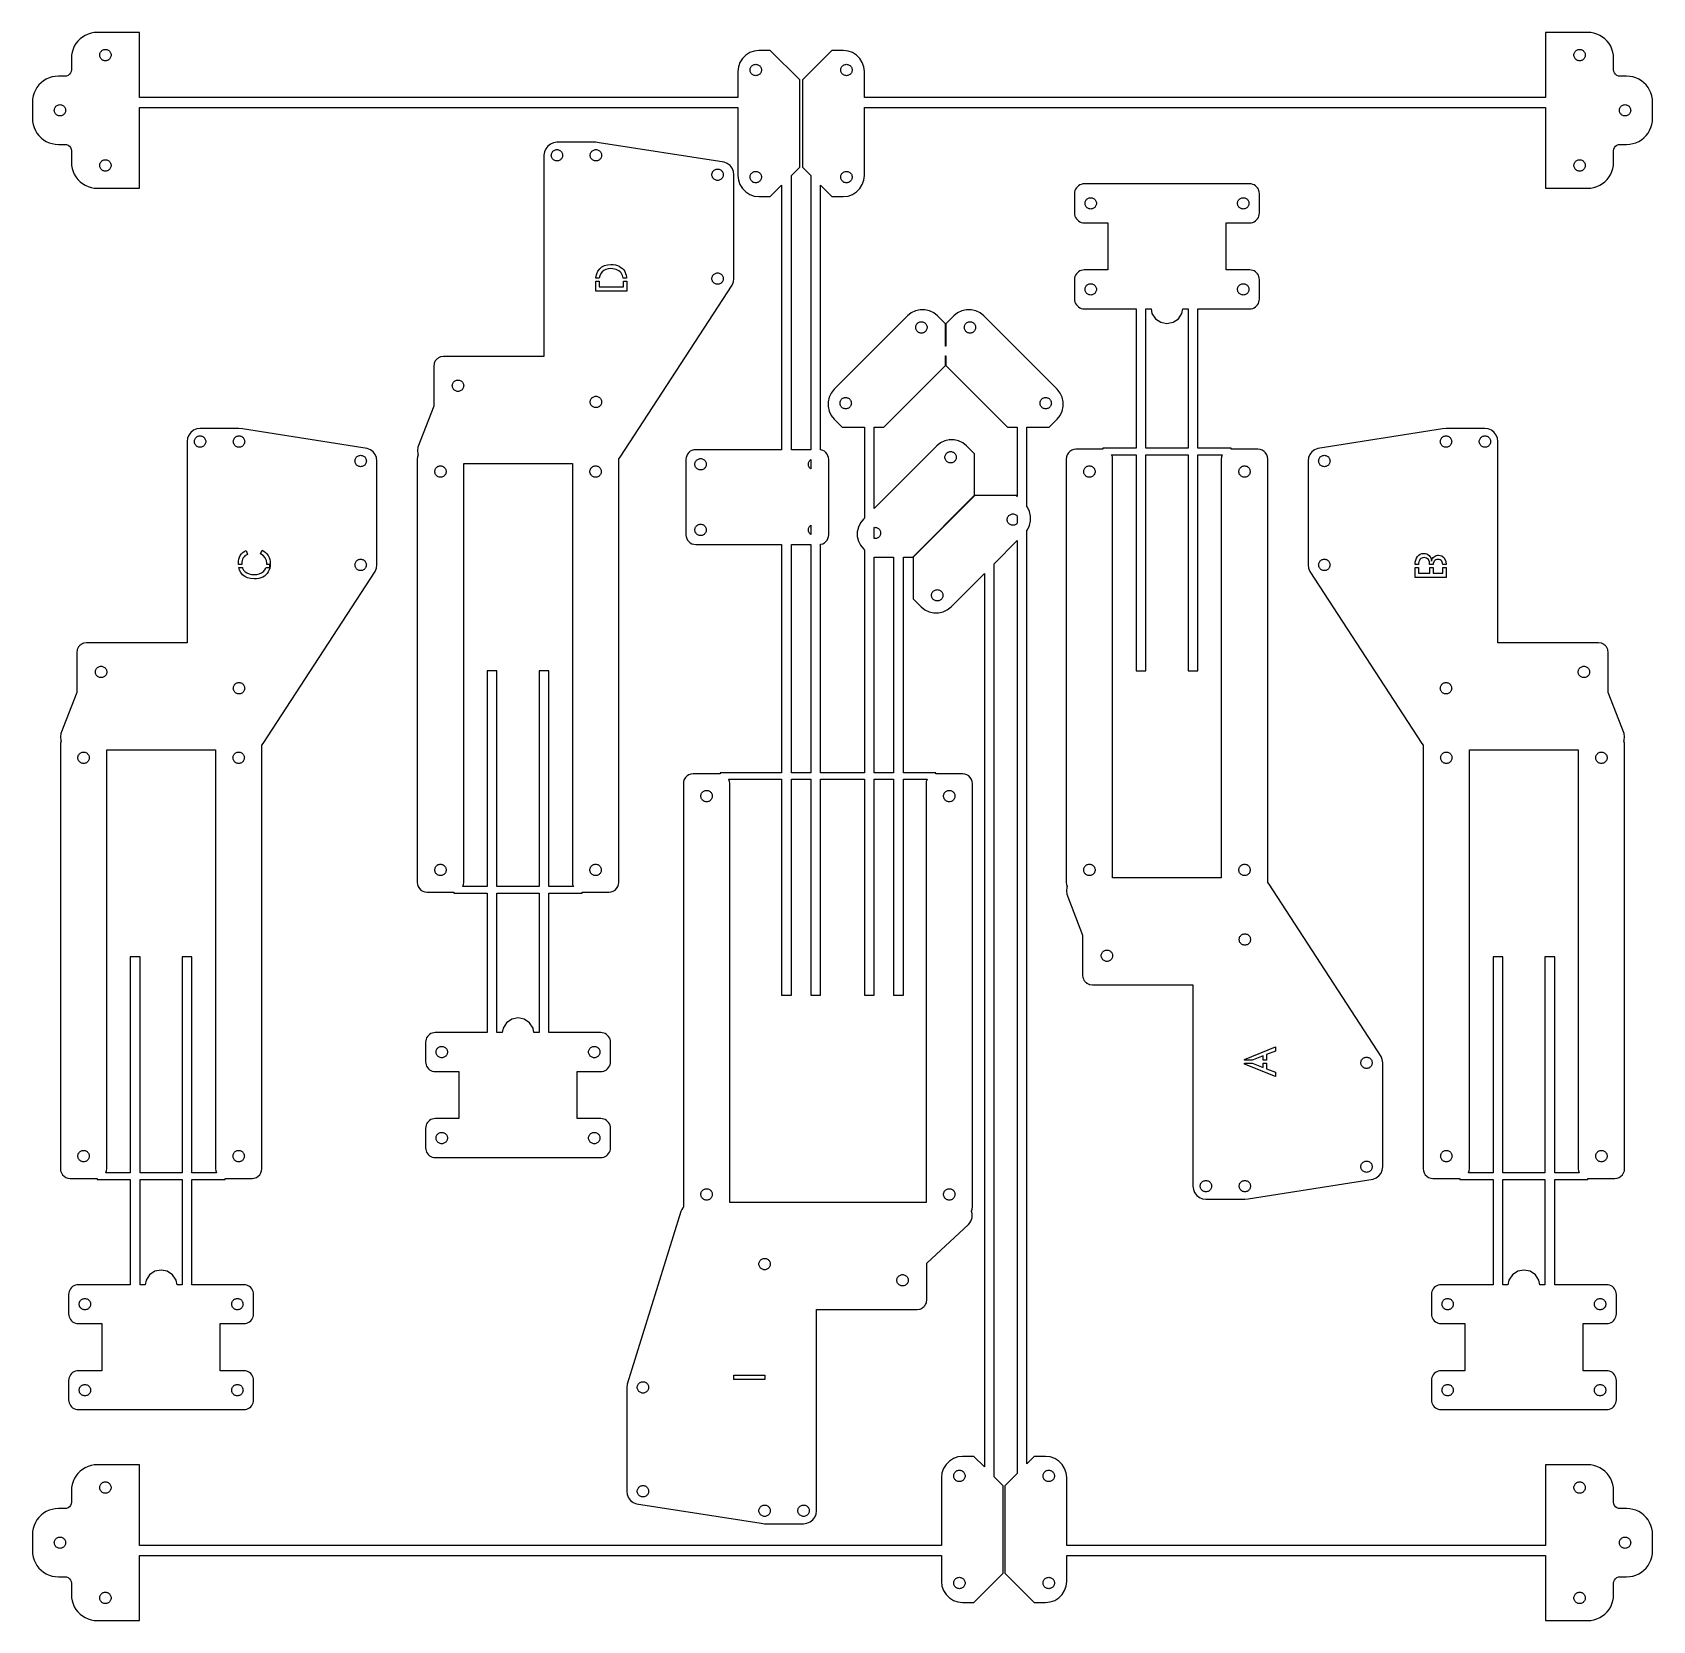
# Model space of a CAD drawing. Header units: metres. Extents: x -250 to 250, y -245 to 245.
import ezdxf

# ---------------------------------------------------------------- set-up
doc = ezdxf.new("R2010")
doc.units = ezdxf.units.M

msp = doc.modelspace()

# ---------------------------------------------------------------- linework, layer by layer
for p, q in [((-236.753, 240.387), (-237.15, 239.506)), ((-236.253, 241.214), (-236.753, 240.387)), ((-235.658, 241.974), (-236.253, 241.214)), ((-234.974, 242.658), (-235.658, 241.974)), ((-234.214, 243.253), (-234.974, 242.658)), ((-233.387, 243.753), (-234.214, 243.253)), ((-232.506, 244.15), (-233.387, 243.753)), ((-231.584, 244.437), (-232.506, 244.15)), ((-230.634, 244.611), (-231.584, 244.437)), ((-229.669, 244.669), (-230.634, 244.611)), ((-216.669, 244.669), (-229.669, 244.669)), ((-216.669, 224.584), (-216.669, 244.669)), ((229.669, 244.669), (216.669, 244.669)), ((216.669, 244.669), (216.669, 224.584)), ((230.634, 244.611), (229.669, 244.669)), ((231.584, 244.437), (230.634, 244.611)), ((232.506, 244.15), (231.584, 244.437)), ((233.387, 243.753), (232.506, 244.15)), ((234.214, 243.253), (233.387, 243.753)), ((234.974, 242.658), (234.214, 243.253)), ((235.658, 241.974), (234.974, 242.658)), ((236.253, 241.214), (235.658, 241.974)), ((236.753, 240.387), (236.253, 241.214)), ((237.15, 239.506), (236.753, 240.387)), ((-237.611, 237.634), (-237.669, 236.669)), ((-237.669, 236.669), (-237.669, 233.169)), ((-237.437, 238.584), (-237.611, 237.634)), ((-237.15, 239.506), (-237.437, 238.584)), ((-228.919, 237.669), (-228.904, 237.898)), ((-228.904, 237.441), (-228.919, 237.669)), ((-228.904, 237.898), (-228.86, 238.122)), ((-228.86, 237.216), (-228.904, 237.441)), ((-228.86, 238.122), (-228.786, 238.339)), ((-228.786, 237), (-228.86, 237.216)), ((-228.786, 238.339), (-228.685, 238.544)), ((-228.685, 236.794), (-228.786, 237)), ((-228.685, 238.544), (-228.558, 238.735)), ((-228.558, 236.604), (-228.685, 236.794)), ((-228.558, 238.735), (-228.407, 238.907)), ((-228.407, 236.432), (-228.558, 236.604)), ((-228.407, 238.907), (-228.235, 239.058)), ((-228.235, 236.281), (-228.407, 236.432)), ((-228.235, 239.058), (-228.044, 239.185)), ((-228.044, 236.154), (-228.235, 236.281)), ((-228.044, 239.185), (-227.839, 239.286)), ((-227.839, 236.053), (-228.044, 236.154)), ((-227.839, 239.286), (-227.622, 239.36)), ((-227.622, 235.979), (-227.839, 236.053)), ((-227.622, 239.36), (-227.398, 239.404)), ((-227.398, 235.934), (-227.622, 235.979)), ((-227.398, 239.404), (-227.169, 239.419)), ((-227.169, 235.919), (-227.398, 235.934)), ((-227.169, 239.419), (-226.941, 239.404)), ((-226.941, 235.934), (-227.169, 235.919)), ((-226.941, 239.404), (-226.717, 239.36)), ((-226.717, 235.979), (-226.941, 235.934)), ((-226.717, 239.36), (-226.5, 239.286)), ((-226.5, 236.053), (-226.717, 235.979)), ((-226.5, 239.286), (-226.294, 239.185)), ((-226.294, 236.154), (-226.5, 236.053)), ((-226.294, 239.185), (-226.104, 239.058)), ((-226.104, 236.281), (-226.294, 236.154)), ((-226.104, 239.058), (-225.932, 238.907)), ((-225.932, 236.432), (-226.104, 236.281)), ((-225.932, 238.907), (-225.781, 238.735)), ((-225.781, 236.604), (-225.932, 236.432)), ((-225.781, 238.735), (-225.654, 238.544)), ((-225.654, 236.794), (-225.781, 236.604)), ((-225.654, 238.544), (-225.553, 238.339)), ((-225.553, 237), (-225.654, 236.794)), ((-225.553, 238.339), (-225.479, 238.122)), ((-225.479, 237.216), (-225.553, 237)), ((-225.479, 238.122), (-225.434, 237.898)), ((-225.434, 237.441), (-225.479, 237.216)), ((-225.434, 237.898), (-225.419, 237.669)), ((-225.419, 237.669), (-225.434, 237.441)), ((-31.6063, 235.404), (-32.087, 234.03)), ((-30.8319, 236.636), (-31.6063, 235.404)), ((-29.8027, 237.666), (-30.8319, 236.636)), ((-28.5702, 238.44), (-29.8027, 237.666)), ((-27.1964, 238.921), (-28.5702, 238.44)), ((-27.5987, 234.599), (-27.3934, 234.7)), ((-27.3934, 234.7), (-27.1767, 234.774)), ((-25.75, 239.084), (-27.1964, 238.921)), ((-27.1767, 234.774), (-26.9521, 234.819)), ((-26.9521, 234.819), (-26.7237, 234.834)), ((-26.7237, 234.834), (-26.4953, 234.819)), ((-26.4953, 234.819), (-26.2708, 234.774)), ((-26.2708, 234.774), (-26.054, 234.7)), ((-26.054, 234.7), (-25.8487, 234.599)), ((-22.2517, 239.084), (-25.75, 239.084)), ((-13.1974, 230.029), (-22.2517, 239.084)), ((-3.2483, 239.084), (-12.3026, 230.029)), ((0.25, 239.084), (-3.2483, 239.084)), ((1.6964, 238.921), (0.25, 239.084)), ((0.3487, 234.599), (0.554, 234.7)), ((0.554, 234.7), (0.7708, 234.774)), ((0.7708, 234.774), (0.9953, 234.819)), ((0.9953, 234.819), (1.2237, 234.834)), ((1.2237, 234.834), (1.4522, 234.819)), ((1.4522, 234.819), (1.6767, 234.774)), ((1.6767, 234.774), (1.8934, 234.7)), ((3.0702, 238.44), (1.6964, 238.921)), ((1.8934, 234.7), (2.0987, 234.599)), ((4.3027, 237.666), (3.0702, 238.44)), ((5.3319, 236.636), (4.3027, 237.666)), ((6.1063, 235.404), (5.3319, 236.636)), ((6.587, 234.03), (6.1063, 235.404)), ((225.419, 237.669), (225.434, 237.898)), ((225.434, 237.441), (225.419, 237.669)), ((225.434, 237.898), (225.479, 238.122)), ((225.479, 237.216), (225.434, 237.441)), ((225.479, 238.122), (225.553, 238.339)), ((225.553, 237), (225.479, 237.216)), ((225.553, 238.339), (225.654, 238.544)), ((225.654, 236.794), (225.553, 237)), ((225.654, 238.544), (225.781, 238.735)), ((225.781, 236.604), (225.654, 236.794)), ((225.781, 238.735), (225.932, 238.907)), ((225.932, 236.432), (225.781, 236.604)), ((225.932, 238.907), (226.104, 239.058)), ((226.104, 236.281), (225.932, 236.432)), ((226.104, 239.058), (226.294, 239.185)), ((226.294, 236.154), (226.104, 236.281)), ((226.294, 239.185), (226.5, 239.286)), ((226.5, 236.053), (226.294, 236.154)), ((226.5, 239.286), (226.717, 239.36)), ((226.717, 235.979), (226.5, 236.053)), ((226.717, 239.36), (226.941, 239.404)), ((226.941, 235.934), (226.717, 235.979)), ((226.941, 239.404), (227.169, 239.419)), ((227.169, 235.919), (226.941, 235.934)), ((227.169, 239.419), (227.398, 239.404)), ((227.398, 235.934), (227.169, 235.919)), ((227.398, 239.404), (227.622, 239.36)), ((227.622, 235.979), (227.398, 235.934)), ((227.622, 239.36), (227.839, 239.286)), ((227.839, 236.053), (227.622, 235.979)), ((227.839, 239.286), (228.044, 239.185)), ((228.044, 236.154), (227.839, 236.053)), ((228.044, 239.185), (228.235, 239.058)), ((228.235, 236.281), (228.044, 236.154)), ((228.235, 239.058), (228.407, 238.907)), ((228.407, 236.432), (228.235, 236.281)), ((228.407, 238.907), (228.558, 238.735)), ((228.558, 236.604), (228.407, 236.432)), ((228.558, 238.735), (228.685, 238.544)), ((228.685, 236.794), (228.558, 236.604)), ((228.685, 238.544), (228.786, 238.339)), ((228.786, 237), (228.685, 236.794)), ((228.786, 238.339), (228.86, 238.122)), ((228.86, 237.216), (228.786, 237)), ((228.86, 238.122), (228.904, 237.898)), ((228.904, 237.441), (228.86, 237.216)), ((228.904, 237.898), (228.919, 237.669)), ((228.919, 237.669), (228.904, 237.441)), ((237.437, 238.584), (237.15, 239.506)), ((237.611, 237.634), (237.437, 238.584)), ((237.669, 236.669), (237.611, 237.634)), ((237.669, 233.169), (237.669, 236.669)), ((-246.214, 229.753), (-246.974, 229.158)), ((-245.387, 230.253), (-246.214, 229.753)), ((-244.506, 230.65), (-245.387, 230.253)), ((-243.584, 230.937), (-244.506, 230.65)), ((-242.634, 231.111), (-243.584, 230.937)), ((-241.669, 231.169), (-242.634, 231.111)), ((-239.669, 231.169), (-241.669, 231.169)), ((-239.152, 231.238), (-239.669, 231.169)), ((-238.669, 231.437), (-239.152, 231.238)), ((-238.255, 231.755), (-238.669, 231.437)), ((-237.937, 232.169), (-238.255, 231.755)), ((-237.738, 232.652), (-237.937, 232.169)), ((-237.669, 233.169), (-237.738, 232.652)), ((-32.087, 234.03), (-32.25, 232.584)), ((-32.25, 232.584), (-32.25, 224.584)), ((-28.4737, 233.084), (-28.4587, 233.312)), ((-28.4587, 232.855), (-28.4737, 233.084)), ((-28.4587, 233.312), (-28.4141, 233.537)), ((-28.4141, 232.631), (-28.4587, 232.855)), ((-28.4141, 233.537), (-28.3405, 233.753)), ((-28.3405, 232.414), (-28.4141, 232.631)), ((-28.3405, 233.753), (-28.2393, 233.959)), ((-28.2393, 232.209), (-28.3405, 232.414)), ((-28.2393, 233.959), (-28.1121, 234.149)), ((-28.1121, 232.018), (-28.2393, 232.209)), ((-28.1121, 234.149), (-27.9612, 234.321)), ((-27.9612, 231.846), (-28.1121, 232.018)), ((-27.9612, 234.321), (-27.789, 234.472)), ((-27.789, 231.695), (-27.9612, 231.846)), ((-27.789, 234.472), (-27.5987, 234.599)), ((-27.5987, 231.568), (-27.789, 231.695)), ((-27.3934, 231.467), (-27.5987, 231.568)), ((-27.1767, 231.393), (-27.3934, 231.467)), ((-26.9521, 231.349), (-27.1767, 231.393)), ((-26.7237, 231.334), (-26.9521, 231.349)), ((-26.4953, 231.349), (-26.7237, 231.334)), ((-26.2708, 231.393), (-26.4953, 231.349)), ((-26.054, 231.467), (-26.2708, 231.393)), ((-25.8487, 231.568), (-26.054, 231.467)), ((-25.8487, 234.599), (-25.6584, 234.472)), ((-25.6584, 231.695), (-25.8487, 231.568)), ((-25.6584, 234.472), (-25.4863, 234.321)), ((-25.4863, 231.846), (-25.6584, 231.695)), ((-25.4863, 234.321), (-25.3354, 234.149)), ((-25.3354, 232.018), (-25.4863, 231.846)), ((-25.3354, 234.149), (-25.2082, 233.959)), ((-25.2082, 232.209), (-25.3354, 232.018)), ((-25.2082, 233.959), (-25.1069, 233.753)), ((-25.1069, 232.414), (-25.2082, 232.209)), ((-25.1069, 233.753), (-25.0334, 233.537)), ((-25.0334, 232.631), (-25.1069, 232.414)), ((-25.0334, 233.537), (-24.9887, 233.312)), ((-24.9887, 232.855), (-25.0334, 232.631)), ((-24.9887, 233.312), (-24.9737, 233.084)), ((-24.9737, 233.084), (-24.9887, 232.855)), ((-13.1974, 203.138), (-13.1974, 230.029)), ((-12.3026, 230.029), (-12.3026, 203.138)), ((-0.5263, 233.084), (-0.5113, 233.312)), ((-0.5113, 232.855), (-0.5263, 233.084)), ((-0.5113, 233.312), (-0.4666, 233.537)), ((-0.4666, 232.631), (-0.5113, 232.855)), ((-0.4666, 233.537), (-0.3931, 233.753)), ((-0.3931, 232.414), (-0.4666, 232.631)), ((-0.3931, 233.753), (-0.2918, 233.959)), ((-0.2918, 232.209), (-0.3931, 232.414)), ((-0.2918, 233.959), (-0.1646, 234.149)), ((-0.1646, 232.018), (-0.2918, 232.209)), ((-0.1646, 234.149), (-0.0137, 234.321)), ((-0.0137, 231.846), (-0.1646, 232.018)), ((-0.0137, 234.321), (0.1584, 234.472)), ((0.1584, 231.695), (-0.0137, 231.846)), ((0.1584, 234.472), (0.3487, 234.599)), ((0.3487, 231.568), (0.1584, 231.695)), ((0.554, 231.467), (0.3487, 231.568)), ((0.7708, 231.393), (0.554, 231.467)), ((0.9953, 231.349), (0.7708, 231.393)), ((1.2237, 231.334), (0.9953, 231.349)), ((1.4522, 231.349), (1.2237, 231.334)), ((1.6767, 231.393), (1.4522, 231.349)), ((1.8934, 231.467), (1.6767, 231.393)), ((2.0987, 231.568), (1.8934, 231.467)), ((2.0987, 234.599), (2.2891, 234.472)), ((2.2891, 231.695), (2.0987, 231.568)), ((2.2891, 234.472), (2.4611, 234.321)), ((2.4611, 231.846), (2.2891, 231.695)), ((2.4611, 234.321), (2.6121, 234.149)), ((2.6121, 232.018), (2.4611, 231.846)), ((2.6121, 234.149), (2.7393, 233.959)), ((2.7393, 232.209), (2.6121, 232.018)), ((2.7393, 233.959), (2.8405, 233.753)), ((2.8405, 232.414), (2.7393, 232.209)), ((2.8405, 233.753), (2.9141, 233.537)), ((2.9141, 232.631), (2.8405, 232.414)), ((2.9141, 233.537), (2.9587, 233.312)), ((2.9587, 232.855), (2.9141, 232.631)), ((2.9587, 233.312), (2.9737, 233.084)), ((2.9737, 233.084), (2.9587, 232.855)), ((6.75, 232.584), (6.587, 234.03)), ((6.75, 224.584), (6.75, 232.584)), ((237.738, 232.652), (237.669, 233.169)), ((237.937, 232.169), (237.738, 232.652)), ((238.255, 231.755), (237.937, 232.169)), ((238.669, 231.437), (238.255, 231.755)), ((239.152, 231.238), (238.669, 231.437)), ((239.669, 231.169), (239.152, 231.238)), ((241.669, 231.169), (239.669, 231.169)), ((242.634, 231.111), (241.669, 231.169)), ((243.584, 230.937), (242.634, 231.111)), ((244.506, 230.65), (243.584, 230.937)), ((245.387, 230.253), (244.506, 230.65)), ((246.214, 229.753), (245.387, 230.253)), ((246.974, 229.158), (246.214, 229.753)), ((-249.437, 225.084), (-249.611, 224.134)), ((-249.15, 226.006), (-249.437, 225.084)), ((-248.753, 226.887), (-249.15, 226.006)), ((-248.253, 227.714), (-248.753, 226.887)), ((-247.658, 228.474), (-248.253, 227.714)), ((-246.974, 229.158), (-247.658, 228.474)), ((247.658, 228.474), (246.974, 229.158)), ((248.253, 227.714), (247.658, 228.474)), ((248.753, 226.887), (248.253, 227.714)), ((249.15, 226.006), (248.753, 226.887)), ((249.437, 225.084), (249.15, 226.006)), ((249.611, 224.134), (249.437, 225.084)), ((-249.611, 224.134), (-249.669, 223.169)), ((-249.669, 223.169), (-249.669, 218.169)), ((-242.919, 220.669), (-242.904, 220.898)), ((-242.904, 220.441), (-242.919, 220.669)), ((-242.904, 220.898), (-242.86, 221.122)), ((-242.86, 220.217), (-242.904, 220.441)), ((-242.86, 221.122), (-242.786, 221.339)), ((-242.786, 220), (-242.86, 220.217)), ((-242.786, 221.339), (-242.685, 221.544)), ((-242.685, 219.794), (-242.786, 220)), ((-242.685, 221.544), (-242.558, 221.735)), ((-242.558, 219.604), (-242.685, 219.794)), ((-242.558, 221.735), (-242.407, 221.907)), ((-242.407, 221.907), (-242.235, 222.058)), ((-242.235, 222.058), (-242.044, 222.185)), ((-242.044, 222.185), (-241.839, 222.286)), ((-241.839, 222.286), (-241.622, 222.36)), ((-241.622, 222.36), (-241.398, 222.404)), ((-241.398, 222.404), (-241.169, 222.419)), ((-241.169, 222.419), (-240.941, 222.404)), ((-240.941, 222.404), (-240.716, 222.36)), ((-240.716, 222.36), (-240.5, 222.286)), ((-240.5, 222.286), (-240.294, 222.185)), ((-240.294, 222.185), (-240.104, 222.058)), ((-240.104, 222.058), (-239.932, 221.907)), ((-239.932, 221.907), (-239.781, 221.735)), ((-239.781, 221.735), (-239.654, 221.544)), ((-239.654, 219.794), (-239.781, 219.604)), ((-239.654, 221.544), (-239.553, 221.339)), ((-239.553, 220), (-239.654, 219.794)), ((-239.553, 221.339), (-239.479, 221.122)), ((-239.479, 220.217), (-239.553, 220)), ((-239.479, 221.122), (-239.434, 220.898)), ((-239.434, 220.441), (-239.479, 220.217)), ((-239.434, 220.898), (-239.419, 220.669)), ((-239.419, 220.669), (-239.434, 220.441)), ((-32.25, 224.584), (-216.669, 224.584)), ((-216.669, 196.669), (-216.669, 221.584)), ((-216.669, 221.584), (-32.25, 221.584)), ((-32.25, 221.584), (-32.25, 200.584)), ((216.669, 224.584), (6.75, 224.584)), ((6.75, 200.584), (6.75, 221.584)), ((6.75, 221.584), (216.669, 221.584)), ((216.669, 221.584), (216.669, 196.669)), ((239.419, 220.669), (239.434, 220.898)), ((239.434, 220.441), (239.419, 220.669)), ((239.434, 220.898), (239.479, 221.122)), ((239.479, 220.217), (239.434, 220.441)), ((239.479, 221.122), (239.553, 221.339)), ((239.553, 220), (239.479, 220.217)), ((239.553, 221.339), (239.654, 221.544)), ((239.654, 219.794), (239.553, 220)), ((239.654, 221.544), (239.781, 221.735)), ((239.781, 219.604), (239.654, 219.794)), ((239.781, 221.735), (239.932, 221.907)), ((239.932, 221.907), (240.104, 222.058)), ((240.104, 222.058), (240.294, 222.185)), ((240.294, 222.185), (240.5, 222.286)), ((240.5, 222.286), (240.716, 222.36)), ((240.716, 222.36), (240.941, 222.404)), ((240.941, 222.404), (241.169, 222.419)), ((241.169, 222.419), (241.398, 222.404)), ((241.398, 222.404), (241.622, 222.36)), ((241.622, 222.36), (241.839, 222.286)), ((241.839, 222.286), (242.044, 222.185)), ((242.044, 222.185), (242.235, 222.058)), ((242.235, 222.058), (242.407, 221.907)), ((242.407, 221.907), (242.558, 221.735)), ((242.558, 221.735), (242.685, 221.544)), ((242.685, 219.794), (242.558, 219.604)), ((242.685, 221.544), (242.786, 221.339)), ((242.786, 220), (242.685, 219.794)), ((242.786, 221.339), (242.86, 221.122)), ((242.86, 220.217), (242.786, 220)), ((242.86, 221.122), (242.904, 220.898)), ((242.904, 220.441), (242.86, 220.217)), ((242.904, 220.898), (242.919, 220.669)), ((242.919, 220.669), (242.904, 220.441)), ((249.669, 223.169), (249.611, 224.134)), ((249.669, 218.169), (249.669, 223.169)), ((-249.669, 218.169), (-249.611, 217.205)), ((-249.611, 217.205), (-249.437, 216.255)), ((-249.437, 216.255), (-249.15, 215.333)), ((-249.15, 215.333), (-248.753, 214.452)), ((-242.407, 219.432), (-242.558, 219.604)), ((-242.235, 219.281), (-242.407, 219.432)), ((-242.044, 219.154), (-242.235, 219.281)), ((-241.839, 219.053), (-242.044, 219.154)), ((-241.622, 218.979), (-241.839, 219.053)), ((-241.398, 218.934), (-241.622, 218.979)), ((-241.169, 218.919), (-241.398, 218.934)), ((-240.941, 218.934), (-241.169, 218.919)), ((-240.716, 218.979), (-240.941, 218.934)), ((-240.5, 219.053), (-240.716, 218.979)), ((-240.294, 219.154), (-240.5, 219.053)), ((-240.104, 219.281), (-240.294, 219.154)), ((-239.932, 219.432), (-240.104, 219.281)), ((-239.781, 219.604), (-239.932, 219.432)), ((239.932, 219.432), (239.781, 219.604)), ((240.104, 219.281), (239.932, 219.432)), ((240.294, 219.154), (240.104, 219.281)), ((240.5, 219.053), (240.294, 219.154)), ((240.716, 218.979), (240.5, 219.053)), ((240.941, 218.934), (240.716, 218.979)), ((241.169, 218.919), (240.941, 218.934)), ((241.398, 218.934), (241.169, 218.919)), ((241.622, 218.979), (241.398, 218.934)), ((241.839, 219.053), (241.622, 218.979)), ((242.044, 219.154), (241.839, 219.053)), ((242.235, 219.281), (242.044, 219.154)), ((242.407, 219.432), (242.235, 219.281)), ((242.558, 219.604), (242.407, 219.432)), ((248.753, 214.452), (249.15, 215.333)), ((249.15, 215.333), (249.437, 216.255)), ((249.437, 216.255), (249.611, 217.205)), ((249.611, 217.205), (249.669, 218.169)), ((-248.753, 214.452), (-248.253, 213.625)), ((-248.253, 213.625), (-247.658, 212.864)), ((-247.658, 212.864), (-246.974, 212.181)), ((-246.974, 212.181), (-246.214, 211.586)), ((-246.214, 211.586), (-245.387, 211.086)), ((-245.387, 211.086), (-244.506, 210.689)), ((-244.506, 210.689), (-243.584, 210.402)), ((-243.584, 210.402), (-242.634, 210.228)), ((-242.634, 210.228), (-241.669, 210.169)), ((-241.669, 210.169), (-239.669, 210.169)), ((-239.669, 210.169), (-239.152, 210.101)), ((-239.152, 210.101), (-238.669, 209.901)), ((-238.669, 209.901), (-238.255, 209.584)), ((-90, 210.279), (-90.8284, 209.643)), ((-89.0353, 210.679), (-90, 210.279)), ((-88, 210.815), (-89.0353, 210.679)), ((-76, 210.815), (-88, 210.815)), ((-74.9647, 210.679), (-76, 210.815)), ((-36.4647, 204.679), (-74.9647, 210.679)), ((238.255, 209.584), (238.669, 209.901)), ((238.669, 209.901), (239.152, 210.101)), ((239.152, 210.101), (239.669, 210.169)), ((239.669, 210.169), (241.669, 210.169)), ((241.669, 210.169), (242.634, 210.228)), ((242.634, 210.228), (243.584, 210.402)), ((243.584, 210.402), (244.506, 210.689)), ((244.506, 210.689), (245.387, 211.086)), ((245.387, 211.086), (246.214, 211.586)), ((246.214, 211.586), (246.974, 212.181)), ((246.974, 212.181), (247.658, 212.864)), ((247.658, 212.864), (248.253, 213.625)), ((248.253, 213.625), (248.753, 214.452)), ((-238.255, 209.584), (-237.937, 209.169)), ((-237.937, 209.169), (-237.738, 208.687)), ((-237.738, 208.687), (-237.669, 208.169)), ((-237.669, 208.169), (-237.669, 204.669)), ((-228.685, 204.544), (-228.558, 204.735)), ((-228.558, 204.735), (-228.407, 204.907)), ((-228.407, 204.907), (-228.235, 205.058)), ((-228.235, 205.058), (-228.044, 205.185)), ((-228.044, 205.185), (-227.839, 205.286)), ((-227.839, 205.286), (-227.622, 205.36)), ((-227.622, 205.36), (-227.398, 205.404)), ((-227.398, 205.404), (-227.169, 205.419)), ((-227.169, 205.419), (-226.941, 205.404)), ((-226.941, 205.404), (-226.717, 205.36)), ((-226.717, 205.36), (-226.5, 205.286)), ((-226.5, 205.286), (-226.294, 205.185)), ((-226.294, 205.185), (-226.104, 205.058)), ((-226.104, 205.058), (-225.932, 204.907)), ((-225.932, 204.907), (-225.781, 204.735)), ((-225.781, 204.735), (-225.654, 204.544)), ((-91.8637, 207.85), (-92, 206.815)), ((-92, 206.815), (-92, 144.815)), ((-91.4641, 208.815), (-91.8637, 207.85)), ((-90.8284, 209.643), (-91.4641, 208.815)), ((-89.75, 206.815), (-89.735, 207.043)), ((-89.735, 206.587), (-89.75, 206.815)), ((-89.735, 207.043), (-89.6904, 207.268)), ((-89.6904, 206.362), (-89.735, 206.587)), ((-89.6904, 207.268), (-89.6168, 207.485)), ((-89.6168, 206.145), (-89.6904, 206.362)), ((-89.6168, 207.485), (-89.5155, 207.69)), ((-89.5155, 205.94), (-89.6168, 206.145)), ((-89.5155, 207.69), (-89.3884, 207.88)), ((-89.3884, 205.75), (-89.5155, 205.94)), ((-89.3884, 207.88), (-89.2374, 208.052)), ((-89.2374, 205.578), (-89.3884, 205.75)), ((-89.2374, 208.052), (-89.0653, 208.203)), ((-89.0653, 205.427), (-89.2374, 205.578)), ((-89.0653, 208.203), (-88.875, 208.331)), ((-88.875, 205.299), (-89.0653, 205.427)), ((-88.875, 208.331), (-88.6697, 208.432)), ((-88.6697, 205.198), (-88.875, 205.299)), ((-88.6697, 208.432), (-88.4529, 208.505)), ((-88.4529, 205.125), (-88.6697, 205.198)), ((-88.4529, 208.505), (-88.2284, 208.55)), ((-88.2284, 205.08), (-88.4529, 205.125)), ((-88.2284, 208.55), (-88, 208.565)), ((-88, 205.065), (-88.2284, 205.08)), ((-88, 208.565), (-87.7716, 208.55)), ((-87.7716, 205.08), (-88, 205.065)), ((-87.7716, 208.55), (-87.5471, 208.505)), ((-87.5471, 205.125), (-87.7716, 205.08)), ((-87.5471, 208.505), (-87.3303, 208.432)), ((-87.3303, 205.198), (-87.5471, 205.125)), ((-87.3303, 208.432), (-87.125, 208.331)), ((-87.125, 205.299), (-87.3303, 205.198)), ((-87.125, 208.331), (-86.9347, 208.203)), ((-86.9347, 205.427), (-87.125, 205.299)), ((-86.9347, 208.203), (-86.7626, 208.052)), ((-86.7626, 205.578), (-86.9347, 205.427)), ((-86.7626, 208.052), (-86.6116, 207.88)), ((-86.6116, 205.75), (-86.7626, 205.578)), ((-86.6116, 207.88), (-86.4845, 207.69)), ((-86.4845, 205.94), (-86.6116, 205.75)), ((-86.4845, 207.69), (-86.3832, 207.485)), ((-86.3832, 206.145), (-86.4845, 205.94)), ((-86.3832, 207.485), (-86.3096, 207.268)), ((-86.3096, 206.362), (-86.3832, 206.145)), ((-86.3096, 207.268), (-86.265, 207.043)), ((-86.265, 206.587), (-86.3096, 206.362)), ((-86.265, 207.043), (-86.25, 206.815)), ((-86.25, 206.815), (-86.265, 206.587)), ((-77.75, 206.815), (-77.735, 207.043)), ((-77.735, 206.587), (-77.75, 206.815)), ((-77.735, 207.043), (-77.6904, 207.268)), ((-77.6904, 206.362), (-77.735, 206.587)), ((-77.6904, 207.268), (-77.6168, 207.485)), ((-77.6168, 206.145), (-77.6904, 206.362)), ((-77.6168, 207.485), (-77.5155, 207.69)), ((-77.5155, 205.94), (-77.6168, 206.145)), ((-77.5155, 207.69), (-77.3884, 207.88)), ((-77.3884, 205.75), (-77.5155, 205.94)), ((-77.3884, 207.88), (-77.2374, 208.052)), ((-77.2374, 205.578), (-77.3884, 205.75)), ((-77.2374, 208.052), (-77.0653, 208.203)), ((-77.0653, 205.427), (-77.2374, 205.578)), ((-77.0653, 208.203), (-76.875, 208.331)), ((-76.875, 205.299), (-77.0653, 205.427)), ((-76.875, 208.331), (-76.6697, 208.432)), ((-76.6697, 205.198), (-76.875, 205.299)), ((-76.6697, 208.432), (-76.4529, 208.505)), ((-76.4529, 205.125), (-76.6697, 205.198)), ((-76.4529, 208.505), (-76.2284, 208.55)), ((-76.2284, 205.08), (-76.4529, 205.125)), ((-76.2284, 208.55), (-76, 208.565)), ((-76, 205.065), (-76.2284, 205.08)), ((-76, 208.565), (-75.7716, 208.55)), ((-75.7716, 205.08), (-76, 205.065)), ((-75.7716, 208.55), (-75.5471, 208.505)), ((-75.5471, 205.125), (-75.7716, 205.08)), ((-75.5471, 208.505), (-75.3303, 208.432)), ((-75.3303, 205.198), (-75.5471, 205.125)), ((-75.3303, 208.432), (-75.125, 208.331)), ((-75.125, 205.299), (-75.3303, 205.198)), ((-75.125, 208.331), (-74.9347, 208.203)), ((-74.9347, 205.427), (-75.125, 205.299)), ((-74.9347, 208.203), (-74.7626, 208.052)), ((-74.7626, 205.578), (-74.9347, 205.427)), ((-74.7626, 208.052), (-74.6116, 207.88)), ((-74.6116, 205.75), (-74.7626, 205.578)), ((-74.6116, 207.88), (-74.4845, 207.69)), ((-74.4845, 205.94), (-74.6116, 205.75)), ((-74.4845, 207.69), (-74.3832, 207.485)), ((-74.3832, 206.145), (-74.4845, 205.94)), ((-74.3832, 207.485), (-74.3096, 207.268)), ((-74.3096, 206.362), (-74.3832, 206.145)), ((-74.3096, 207.268), (-74.265, 207.043)), ((-74.265, 206.587), (-74.3096, 206.362)), ((-74.265, 207.043), (-74.25, 206.815)), ((-74.25, 206.815), (-74.265, 206.587)), ((225.654, 204.544), (225.781, 204.735)), ((225.781, 204.735), (225.932, 204.907)), ((225.932, 204.907), (226.104, 205.058)), ((226.104, 205.058), (226.294, 205.185)), ((226.294, 205.185), (226.5, 205.286)), ((226.5, 205.286), (226.717, 205.36)), ((226.717, 205.36), (226.941, 205.404)), ((226.941, 205.404), (227.169, 205.419)), ((227.169, 205.419), (227.398, 205.404)), ((227.398, 205.404), (227.622, 205.36)), ((227.622, 205.36), (227.839, 205.286)), ((227.839, 205.286), (228.044, 205.185)), ((228.044, 205.185), (228.235, 205.058)), ((228.235, 205.058), (228.407, 204.907)), ((228.407, 204.907), (228.558, 204.735)), ((228.558, 204.735), (228.685, 204.544)), ((237.669, 208.169), (237.738, 208.687)), ((237.669, 204.669), (237.669, 208.169)), ((237.738, 208.687), (237.937, 209.169)), ((237.937, 209.169), (238.255, 209.584)), ((-237.669, 204.669), (-237.611, 203.705)), ((-237.611, 203.705), (-237.437, 202.755)), ((-237.437, 202.755), (-237.15, 201.833)), ((-237.15, 201.833), (-236.753, 200.952)), ((-236.753, 200.952), (-236.253, 200.125)), ((-236.253, 200.125), (-235.658, 199.364)), ((-228.919, 203.669), (-228.904, 203.898)), ((-228.904, 203.441), (-228.919, 203.669)), ((-228.904, 203.898), (-228.86, 204.122)), ((-228.86, 203.217), (-228.904, 203.441)), ((-228.86, 204.122), (-228.786, 204.339)), ((-228.786, 203), (-228.86, 203.217)), ((-228.786, 204.339), (-228.685, 204.544)), ((-228.685, 202.794), (-228.786, 203)), ((-228.558, 202.604), (-228.685, 202.794)), ((-228.407, 202.432), (-228.558, 202.604)), ((-228.235, 202.281), (-228.407, 202.432)), ((-228.044, 202.154), (-228.235, 202.281)), ((-227.839, 202.053), (-228.044, 202.154)), ((-227.622, 201.979), (-227.839, 202.053)), ((-227.398, 201.934), (-227.622, 201.979)), ((-227.169, 201.919), (-227.398, 201.934)), ((-226.941, 201.934), (-227.169, 201.919)), ((-226.717, 201.979), (-226.941, 201.934)), ((-226.5, 202.053), (-226.717, 201.979)), ((-226.294, 202.154), (-226.5, 202.053)), ((-226.104, 202.281), (-226.294, 202.154)), ((-225.932, 202.432), (-226.104, 202.281)), ((-225.781, 202.604), (-225.932, 202.432)), ((-225.654, 202.794), (-225.781, 202.604)), ((-225.654, 204.544), (-225.553, 204.339)), ((-225.553, 203), (-225.654, 202.794)), ((-225.553, 204.339), (-225.479, 204.122)), ((-225.479, 203.217), (-225.553, 203)), ((-225.479, 204.122), (-225.434, 203.898)), ((-225.434, 203.441), (-225.479, 203.217)), ((-225.434, 203.898), (-225.419, 203.669)), ((-225.419, 203.669), (-225.434, 203.441)), ((-40.25, 200.815), (-40.235, 201.043)), ((-40.235, 200.587), (-40.25, 200.815)), ((-40.235, 201.043), (-40.1904, 201.268)), ((-40.1904, 200.362), (-40.235, 200.587)), ((-40.1904, 201.268), (-40.1168, 201.485)), ((-40.1168, 200.145), (-40.1904, 200.362)), ((-40.1168, 201.485), (-40.0155, 201.69)), ((-40.0155, 199.94), (-40.1168, 200.145)), ((-40.0155, 201.69), (-39.8884, 201.88)), ((-39.8884, 199.75), (-40.0155, 199.94)), ((-39.8884, 201.88), (-39.7374, 202.052)), ((-39.7374, 199.578), (-39.8884, 199.75)), ((-39.7374, 202.052), (-39.5653, 202.203)), ((-39.5653, 202.203), (-39.375, 202.331)), ((-39.375, 202.331), (-39.1697, 202.432)), ((-39.1697, 202.432), (-38.9529, 202.505)), ((-38.9529, 202.505), (-38.7284, 202.55)), ((-38.7284, 202.55), (-38.5, 202.565)), ((-38.5, 202.565), (-38.2716, 202.55)), ((-38.2716, 202.55), (-38.0471, 202.505)), ((-38.0471, 202.505), (-37.8303, 202.432)), ((-37.8303, 202.432), (-37.625, 202.331)), ((-37.625, 202.331), (-37.4347, 202.203)), ((-37.4347, 202.203), (-37.2626, 202.052)), ((-37.2626, 202.052), (-37.1116, 201.88)), ((-37.1116, 199.75), (-37.2626, 199.578)), ((-37.1116, 201.88), (-36.9845, 201.69)), ((-36.9845, 199.94), (-37.1116, 199.75)), ((-36.9845, 201.69), (-36.8832, 201.485)), ((-36.8832, 200.145), (-36.9845, 199.94)), ((-36.8832, 201.485), (-36.8096, 201.268)), ((-36.8096, 200.362), (-36.8832, 200.145)), ((-36.8096, 201.268), (-36.765, 201.043)), ((-36.765, 200.587), (-36.8096, 200.362)), ((-36.765, 201.043), (-36.75, 200.815)), ((-36.75, 200.815), (-36.765, 200.587)), ((-35.5, 204.279), (-36.4647, 204.679)), ((-34.6716, 203.643), (-35.5, 204.279)), ((-34.0359, 202.815), (-34.6716, 203.643)), ((-33.6363, 201.85), (-34.0359, 202.815)), ((-33.5, 200.815), (-33.6363, 201.85)), ((-33.5, 168.815), (-33.5, 200.815)), ((-32.25, 200.584), (-32.087, 199.137)), ((-28.4737, 200.084), (-28.4587, 200.312)), ((-28.4587, 199.855), (-28.4737, 200.084)), ((-28.4587, 200.312), (-28.4141, 200.537)), ((-28.4141, 199.631), (-28.4587, 199.855)), ((-28.4141, 200.537), (-28.3405, 200.753)), ((-28.3405, 200.753), (-28.2393, 200.959)), ((-28.2393, 200.959), (-28.1121, 201.149)), ((-28.1121, 201.149), (-27.9612, 201.321)), ((-27.9612, 201.321), (-27.789, 201.472)), ((-27.789, 201.472), (-27.5987, 201.599)), ((-27.5987, 201.599), (-27.3934, 201.7)), ((-27.3934, 201.7), (-27.1767, 201.774)), ((-27.1767, 201.774), (-26.9521, 201.819)), ((-26.9521, 201.819), (-26.7237, 201.834)), ((-26.7237, 201.834), (-26.4953, 201.819)), ((-26.4953, 201.819), (-26.2708, 201.774)), ((-26.2708, 201.774), (-26.054, 201.7)), ((-26.054, 201.7), (-25.8487, 201.599)), ((-25.8487, 201.599), (-25.6584, 201.472)), ((-25.6584, 201.472), (-25.4863, 201.321)), ((-25.4863, 201.321), (-25.3354, 201.149)), ((-25.3354, 201.149), (-25.2082, 200.959)), ((-25.2082, 200.959), (-25.1069, 200.753)), ((-25.1069, 200.753), (-25.0334, 200.537)), ((-25.0334, 200.537), (-24.9887, 200.312)), ((-24.9887, 199.855), (-25.0334, 199.631)), ((-24.9887, 200.312), (-24.9737, 200.084)), ((-24.9737, 200.084), (-24.9887, 199.855)), ((-15.75, 200.585), (-13.1974, 203.138)), ((-15.75, 116.1), (-15.75, 200.585)), ((-12.3026, 203.138), (-9.75, 200.585)), ((-9.75, 200.585), (-9.75, 116.1)), ((-0.5263, 200.084), (-0.5113, 200.312)), ((-0.5113, 199.855), (-0.5263, 200.084)), ((-0.5113, 200.312), (-0.4666, 200.537)), ((-0.4666, 199.631), (-0.5113, 199.855)), ((-0.4666, 200.537), (-0.3931, 200.753)), ((-0.3931, 200.753), (-0.2918, 200.959)), ((-0.2918, 200.959), (-0.1646, 201.149)), ((-0.1646, 201.149), (-0.0137, 201.321)), ((-0.0137, 201.321), (0.1584, 201.472)), ((0.1584, 201.472), (0.3487, 201.599)), ((0.3487, 201.599), (0.554, 201.7)), ((0.554, 201.7), (0.7708, 201.774)), ((0.7708, 201.774), (0.9953, 201.819)), ((0.9953, 201.819), (1.2237, 201.834)), ((1.2237, 201.834), (1.4522, 201.819)), ((1.4522, 201.819), (1.6767, 201.774)), ((1.6767, 201.774), (1.8934, 201.7)), ((1.8934, 201.7), (2.0987, 201.599)), ((2.0987, 201.599), (2.2891, 201.472)), ((2.2891, 201.472), (2.4611, 201.321)), ((2.4611, 201.321), (2.6121, 201.149)), ((2.6121, 201.149), (2.7393, 200.959)), ((2.7393, 200.959), (2.8405, 200.753)), ((2.8405, 200.753), (2.9141, 200.537)), ((2.9141, 200.537), (2.9587, 200.312)), ((2.9587, 199.855), (2.9141, 199.631)), ((2.9587, 200.312), (2.9737, 200.084)), ((2.9737, 200.084), (2.9587, 199.855)), ((6.587, 199.137), (6.75, 200.584)), ((225.419, 203.669), (225.434, 203.898)), ((225.434, 203.441), (225.419, 203.669)), ((225.434, 203.898), (225.479, 204.122)), ((225.479, 203.217), (225.434, 203.441)), ((225.479, 204.122), (225.553, 204.339)), ((225.553, 203), (225.479, 203.217)), ((225.553, 204.339), (225.654, 204.544)), ((225.654, 202.794), (225.553, 203)), ((225.781, 202.604), (225.654, 202.794)), ((225.932, 202.432), (225.781, 202.604)), ((226.104, 202.281), (225.932, 202.432)), ((226.294, 202.154), (226.104, 202.281)), ((226.5, 202.053), (226.294, 202.154)), ((226.717, 201.979), (226.5, 202.053)), ((226.941, 201.934), (226.717, 201.979)), ((227.169, 201.919), (226.941, 201.934)), ((227.398, 201.934), (227.169, 201.919)), ((227.622, 201.979), (227.398, 201.934)), ((227.839, 202.053), (227.622, 201.979)), ((228.044, 202.154), (227.839, 202.053)), ((228.235, 202.281), (228.044, 202.154)), ((228.407, 202.432), (228.235, 202.281)), ((228.558, 202.604), (228.407, 202.432)), ((228.685, 202.794), (228.558, 202.604)), ((228.685, 204.544), (228.786, 204.339)), ((228.786, 203), (228.685, 202.794)), ((228.786, 204.339), (228.86, 204.122)), ((228.86, 203.217), (228.786, 203)), ((228.86, 204.122), (228.904, 203.898)), ((228.904, 203.441), (228.86, 203.217)), ((228.904, 203.898), (228.919, 203.669)), ((228.919, 203.669), (228.904, 203.441)), ((235.658, 199.364), (236.253, 200.125)), ((236.253, 200.125), (236.753, 200.952)), ((236.753, 200.952), (237.15, 201.833)), ((237.15, 201.833), (237.437, 202.755)), ((237.437, 202.755), (237.611, 203.705)), ((237.611, 203.705), (237.669, 204.669)), ((-235.658, 199.364), (-234.974, 198.681)), ((-234.974, 198.681), (-234.214, 198.086)), ((-234.214, 198.086), (-233.387, 197.586)), ((-233.387, 197.586), (-232.506, 197.189)), ((-232.506, 197.189), (-231.584, 196.902)), ((-231.584, 196.902), (-230.634, 196.728)), ((-230.634, 196.728), (-229.669, 196.669)), ((-229.669, 196.669), (-216.669, 196.669)), ((-39.5653, 199.427), (-39.7374, 199.578)), ((-39.375, 199.299), (-39.5653, 199.427)), ((-39.1697, 199.198), (-39.375, 199.299)), ((-38.9529, 199.125), (-39.1697, 199.198)), ((-38.7284, 199.08), (-38.9529, 199.125)), ((-38.5, 199.065), (-38.7284, 199.08)), ((-38.2716, 199.08), (-38.5, 199.065)), ((-38.0471, 199.125), (-38.2716, 199.08)), ((-37.8303, 199.198), (-38.0471, 199.125)), ((-37.625, 199.299), (-37.8303, 199.198)), ((-37.4347, 199.427), (-37.625, 199.299)), ((-37.2626, 199.578), (-37.4347, 199.427)), ((-32.087, 199.137), (-31.6063, 197.763)), ((-31.6063, 197.763), (-30.8319, 196.531)), ((-30.8319, 196.531), (-29.8027, 195.502)), ((-29.8027, 195.502), (-28.5702, 194.727)), ((-28.3405, 199.414), (-28.4141, 199.631)), ((-28.2393, 199.209), (-28.3405, 199.414)), ((-28.1121, 199.018), (-28.2393, 199.209)), ((-27.9612, 198.846), (-28.1121, 199.018)), ((-27.789, 198.695), (-27.9612, 198.846)), ((-27.5987, 198.568), (-27.789, 198.695)), ((-27.3934, 198.467), (-27.5987, 198.568)), ((-27.1767, 198.393), (-27.3934, 198.467)), ((-26.9521, 198.349), (-27.1767, 198.393)), ((-26.7237, 198.334), (-26.9521, 198.349)), ((-26.4953, 198.349), (-26.7237, 198.334)), ((-26.2708, 198.393), (-26.4953, 198.349)), ((-26.054, 198.467), (-26.2708, 198.393)), ((-25.8487, 198.568), (-26.054, 198.467)), ((-25.6584, 198.695), (-25.8487, 198.568)), ((-25.4863, 198.846), (-25.6584, 198.695)), ((-25.3354, 199.018), (-25.4863, 198.846)), ((-25.2082, 199.209), (-25.3354, 199.018)), ((-25.1069, 199.414), (-25.2082, 199.209)), ((-25.0334, 199.631), (-25.1069, 199.414)), ((-22.2517, 194.084), (-18.75, 197.585)), ((-18.75, 197.585), (-18.75, 116.1)), ((-6.75, 116.051), (-6.75, 197.585)), ((-6.75, 197.585), (-3.2483, 194.084)), ((-0.3931, 199.414), (-0.4666, 199.631)), ((-0.2918, 199.209), (-0.3931, 199.414)), ((-0.1646, 199.018), (-0.2918, 199.209)), ((-0.0137, 198.846), (-0.1646, 199.018)), ((0.1584, 198.695), (-0.0137, 198.846)), ((0.3487, 198.568), (0.1584, 198.695)), ((0.554, 198.467), (0.3487, 198.568)), ((0.7708, 198.393), (0.554, 198.467)), ((0.9953, 198.349), (0.7708, 198.393)), ((1.2237, 198.334), (0.9953, 198.349)), ((1.4522, 198.349), (1.2237, 198.334)), ((1.6767, 198.393), (1.4522, 198.349)), ((1.8934, 198.467), (1.6767, 198.393)), ((2.0987, 198.568), (1.8934, 198.467)), ((2.2891, 198.695), (2.0987, 198.568)), ((2.4611, 198.846), (2.2891, 198.695)), ((2.6121, 199.018), (2.4611, 198.846)), ((2.7393, 199.209), (2.6121, 199.018)), ((2.8405, 199.414), (2.7393, 199.209)), ((2.9141, 199.631), (2.8405, 199.414)), ((3.0702, 194.727), (4.3027, 195.502)), ((4.3027, 195.502), (5.3319, 196.531)), ((5.3319, 196.531), (6.1063, 197.763)), ((6.1063, 197.763), (6.587, 199.137)), ((71.5369, 195.469), (71.5, 195)), ((71.5, 195), (71.5, 189)), ((71.6468, 195.927), (71.5369, 195.469)), ((71.827, 196.362), (71.6468, 195.927)), ((72.0729, 196.763), (71.827, 196.362)), ((72.3787, 197.121), (72.0729, 196.763)), ((72.7366, 197.427), (72.3787, 197.121)), ((73.138, 197.673), (72.7366, 197.427)), ((73.5729, 197.853), (73.138, 197.673)), ((74.0307, 197.963), (73.5729, 197.853)), ((74.5, 198), (74.0307, 197.963)), ((125.5, 198), (74.5, 198)), ((125.969, 197.963), (125.5, 198)), ((126.427, 197.853), (125.969, 197.963)), ((126.862, 197.673), (126.427, 197.853)), ((127.263, 197.427), (126.862, 197.673)), ((127.621, 197.121), (127.263, 197.427)), ((127.927, 196.763), (127.621, 197.121)), ((128.173, 196.362), (127.927, 196.763)), ((128.353, 195.927), (128.173, 196.362)), ((128.463, 195.469), (128.353, 195.927)), ((128.5, 195), (128.463, 195.469)), ((128.5, 189), (128.5, 195)), ((216.669, 196.669), (229.669, 196.669)), ((229.669, 196.669), (230.634, 196.728)), ((230.634, 196.728), (231.584, 196.902)), ((231.584, 196.902), (232.506, 197.189)), ((232.506, 197.189), (233.387, 197.586)), ((233.387, 197.586), (234.214, 198.086)), ((234.214, 198.086), (234.974, 198.681)), ((234.974, 198.681), (235.658, 199.364)), ((-28.5702, 194.727), (-27.1964, 194.247)), ((-27.1964, 194.247), (-25.75, 194.084)), ((-25.75, 194.084), (-22.2517, 194.084)), ((-3.2483, 194.084), (0.25, 194.084)), ((0.25, 194.084), (1.6964, 194.247)), ((1.6964, 194.247), (3.0702, 194.727)), ((74.75, 192), (74.765, 192.228)), ((74.765, 191.772), (74.75, 192)), ((74.765, 192.228), (74.8096, 192.453)), ((74.8096, 191.547), (74.765, 191.772)), ((74.8096, 192.453), (74.8832, 192.67)), ((74.8832, 191.33), (74.8096, 191.547)), ((74.8832, 192.67), (74.9845, 192.875)), ((74.9845, 191.125), (74.8832, 191.33)), ((74.9845, 192.875), (75.1116, 193.065)), ((75.1116, 190.935), (74.9845, 191.125)), ((75.1116, 193.065), (75.2626, 193.237)), ((75.2626, 190.763), (75.1116, 190.935)), ((75.2626, 193.237), (75.4347, 193.388)), ((75.4347, 190.612), (75.2626, 190.763)), ((75.4347, 193.388), (75.625, 193.516)), ((75.625, 190.484), (75.4347, 190.612)), ((75.625, 193.516), (75.8303, 193.617)), ((75.8303, 190.383), (75.625, 190.484)), ((75.8303, 193.617), (76.0471, 193.69)), ((76.0471, 190.31), (75.8303, 190.383)), ((76.0471, 193.69), (76.2716, 193.735)), ((76.2716, 190.265), (76.0471, 190.31)), ((76.2716, 193.735), (76.5, 193.75)), ((76.5, 190.25), (76.2716, 190.265)), ((76.5, 193.75), (76.7284, 193.735)), ((76.7284, 190.265), (76.5, 190.25)), ((76.7284, 193.735), (76.9529, 193.69)), ((76.9529, 190.31), (76.7284, 190.265)), ((76.9529, 193.69), (77.1697, 193.617)), ((77.1697, 190.383), (76.9529, 190.31)), ((77.1697, 193.617), (77.375, 193.516)), ((77.375, 190.484), (77.1697, 190.383)), ((77.375, 193.516), (77.5653, 193.388)), ((77.5653, 190.612), (77.375, 190.484)), ((77.5653, 193.388), (77.7374, 193.237)), ((77.7374, 190.763), (77.5653, 190.612)), ((77.7374, 193.237), (77.8884, 193.065)), ((77.8884, 190.935), (77.7374, 190.763)), ((77.8884, 193.065), (78.0155, 192.875)), ((78.0155, 191.125), (77.8884, 190.935)), ((78.0155, 192.875), (78.1168, 192.67)), ((78.1168, 191.33), (78.0155, 191.125)), ((78.1168, 192.67), (78.1904, 192.453)), ((78.1904, 191.547), (78.1168, 191.33)), ((78.1904, 192.453), (78.235, 192.228)), ((78.235, 191.772), (78.1904, 191.547)), ((78.235, 192.228), (78.25, 192)), ((78.25, 192), (78.235, 191.772)), ((121.75, 192), (121.765, 192.228)), ((121.765, 191.772), (121.75, 192)), ((121.765, 192.228), (121.81, 192.453)), ((121.81, 191.547), (121.765, 191.772)), ((121.81, 192.453), (121.883, 192.67)), ((121.883, 191.33), (121.81, 191.547)), ((121.883, 192.67), (121.984, 192.875)), ((121.984, 191.125), (121.883, 191.33)), ((121.984, 192.875), (122.112, 193.065)), ((122.112, 190.935), (121.984, 191.125)), ((122.112, 193.065), (122.263, 193.237)), ((122.263, 190.763), (122.112, 190.935)), ((122.263, 193.237), (122.435, 193.388)), ((122.435, 190.612), (122.263, 190.763)), ((122.435, 193.388), (122.625, 193.516)), ((122.625, 190.484), (122.435, 190.612)), ((122.625, 193.516), (122.83, 193.617)), ((122.83, 190.383), (122.625, 190.484)), ((122.83, 193.617), (123.047, 193.69)), ((123.047, 190.31), (122.83, 190.383)), ((123.047, 193.69), (123.272, 193.735)), ((123.272, 190.265), (123.047, 190.31)), ((123.272, 193.735), (123.5, 193.75)), ((123.5, 190.25), (123.272, 190.265)), ((123.5, 193.75), (123.728, 193.735)), ((123.728, 190.265), (123.5, 190.25)), ((123.728, 193.735), (123.953, 193.69)), ((123.953, 190.31), (123.728, 190.265)), ((123.953, 193.69), (124.17, 193.617)), ((124.17, 190.383), (123.953, 190.31)), ((124.17, 193.617), (124.375, 193.516)), ((124.375, 190.484), (124.17, 190.383)), ((124.375, 193.516), (124.565, 193.388)), ((124.565, 190.612), (124.375, 190.484)), ((124.565, 193.388), (124.737, 193.237)), ((124.737, 190.763), (124.565, 190.612)), ((124.737, 193.237), (124.888, 193.065)), ((124.888, 190.935), (124.737, 190.763)), ((124.888, 193.065), (125.016, 192.875)), ((125.016, 191.125), (124.888, 190.935)), ((125.016, 192.875), (125.117, 192.67)), ((125.117, 191.33), (125.016, 191.125)), ((125.117, 192.67), (125.19, 192.453)), ((125.19, 191.547), (125.117, 191.33)), ((125.19, 192.453), (125.235, 192.228)), ((125.235, 191.772), (125.19, 191.547)), ((125.235, 192.228), (125.25, 192)), ((125.25, 192), (125.235, 191.772)), ((71.5, 189), (71.5369, 188.531)), ((71.5369, 188.531), (71.6468, 188.073)), ((71.6468, 188.073), (71.827, 187.638)), ((71.827, 187.638), (72.0729, 187.237)), ((72.0729, 187.237), (72.3787, 186.879)), ((72.3787, 186.879), (72.7366, 186.573)), ((72.7366, 186.573), (73.138, 186.327)), ((73.138, 186.327), (73.5729, 186.147)), ((73.5729, 186.147), (74.0307, 186.037)), ((74.0307, 186.037), (74.5, 186)), ((74.5, 186), (81.75, 186)), ((81.75, 186), (81.75, 171.5)), ((118.25, 171.5), (118.25, 186)), ((118.25, 186), (125.5, 186)), ((125.5, 186), (125.969, 186.037)), ((125.969, 186.037), (126.427, 186.147)), ((126.427, 186.147), (126.862, 186.327)), ((126.862, 186.327), (127.263, 186.573)), ((127.263, 186.573), (127.621, 186.879)), ((127.621, 186.879), (127.927, 187.237)), ((127.927, 187.237), (128.173, 187.638)), ((128.173, 187.638), (128.353, 188.073)), ((128.353, 188.073), (128.463, 188.531)), ((128.463, 188.531), (128.5, 189)), ((-75.9787, 169.259), (-75.7505, 170.265)), ((-75.7505, 170.265), (-75.3701, 171.132)), ((-75.3701, 171.132), (-74.8375, 171.861)), ((-74.8375, 171.861), (-74.1647, 172.438)), ((-74.4928, 170.364), (-74.7842, 169.714)), ((-74.0848, 170.905), (-74.4928, 170.364)), ((-74.1647, 172.438), (-73.3634, 172.85)), ((-73.5658, 171.331), (-74.0848, 170.905)), ((-72.9413, 171.635), (-73.5658, 171.331)), ((-73.3634, 172.85), (-72.4338, 173.097)), ((-72.2113, 171.817), (-72.9413, 171.635)), ((-72.4338, 173.097), (-71.3757, 173.18)), ((-71.3757, 171.878), (-72.2113, 171.817)), ((-71.3757, 173.18), (-70.6596, 173.144)), ((-70.8052, 171.851), (-71.3757, 171.878)), ((-70.2738, 171.771), (-70.8052, 171.851)), ((-70.6596, 173.144), (-69.9898, 173.036)), ((-69.7813, 171.638), (-70.2738, 171.771)), ((-69.9898, 173.036), (-69.3661, 172.856)), ((-69.3278, 171.451), (-69.7813, 171.638)), ((-69.3661, 172.856), (-68.7886, 172.603)), ((-68.9192, 171.214), (-69.3278, 171.451)), ((-68.5615, 170.931), (-68.9192, 171.214)), ((-68.7886, 172.603), (-68.2667, 172.285)), ((-68.2546, 170.602), (-68.5615, 170.931)), ((-68.2667, 172.285), (-67.8096, 171.907)), ((-67.9986, 170.227), (-68.2546, 170.602)), ((-67.7969, 169.812), (-67.9986, 170.227)), ((-67.8096, 171.907), (-67.4173, 171.468)), ((-67.6528, 169.366), (-67.7969, 169.812)), ((-67.4173, 171.468), (-67.0899, 170.969)), ((-67.0899, 170.969), (-66.8318, 170.42)), ((-66.8318, 170.42), (-66.6475, 169.83)), ((-66.6475, 169.83), (-66.5369, 169.199)), ((-40.0155, 169.69), (-39.8884, 169.88)), ((-39.8884, 169.88), (-39.7374, 170.052)), ((-39.7374, 170.052), (-39.5653, 170.203)), ((-39.5653, 170.203), (-39.375, 170.331)), ((-39.375, 170.331), (-39.1697, 170.432)), ((-39.1697, 170.432), (-38.9529, 170.505)), ((-38.9529, 170.505), (-38.7284, 170.55)), ((-38.7284, 170.55), (-38.5, 170.565)), ((-38.5, 170.565), (-38.2716, 170.55)), ((-38.2716, 170.55), (-38.0471, 170.505)), ((-38.0471, 170.505), (-37.8303, 170.432)), ((-37.8303, 170.432), (-37.625, 170.331)), ((-37.625, 170.331), (-37.4347, 170.203)), ((-37.4347, 170.203), (-37.2626, 170.052)), ((-37.2626, 170.052), (-37.1116, 169.88)), ((-37.1116, 169.88), (-36.9845, 169.69)), ((71.827, 169.862), (71.6468, 169.427)), ((72.0729, 170.263), (71.827, 169.862)), ((72.3787, 170.621), (72.0729, 170.263)), ((72.7366, 170.927), (72.3787, 170.621)), ((73.138, 171.173), (72.7366, 170.927)), ((73.5729, 171.353), (73.138, 171.173)), ((74.0307, 171.463), (73.5729, 171.353)), ((74.5, 171.5), (74.0307, 171.463)), ((81.75, 171.5), (74.5, 171.5)), ((125.5, 171.5), (118.25, 171.5)), ((125.969, 171.463), (125.5, 171.5)), ((126.427, 171.353), (125.969, 171.463)), ((126.862, 171.173), (126.427, 171.353)), ((127.263, 170.927), (126.862, 171.173)), ((127.621, 170.621), (127.263, 170.927)), ((127.927, 170.263), (127.621, 170.621)), ((128.173, 169.862), (127.927, 170.263)), ((128.353, 169.427), (128.173, 169.862)), ((-76.0548, 164.954), (-76.0548, 168.015)), ((-76.0548, 168.015), (-75.0173, 168.015)), ((-66.5, 164.954), (-76.0548, 164.954)), ((-76.0016, 168.915), (-75.9787, 169.259)), ((-74.9617, 168.915), (-76.0016, 168.915)), ((-75.0173, 168.015), (-75.0173, 166.249)), ((-75.0173, 166.249), (-67.5375, 166.249)), ((-74.959, 168.955), (-74.9617, 168.915)), ((-74.7842, 169.714), (-74.959, 168.955)), ((-68.5359, 113.815), (-34.0359, 166.815)), ((-67.5711, 168.915), (-67.6528, 169.366)), ((-66.5213, 168.915), (-67.5711, 168.915)), ((-67.5375, 166.249), (-67.5375, 168.015)), ((-67.5375, 168.015), (-66.5, 168.015)), ((-66.5369, 169.199), (-66.5213, 168.915)), ((-66.5, 168.015), (-66.5, 164.954)), ((-40.25, 168.815), (-40.235, 169.043)), ((-40.235, 168.587), (-40.25, 168.815)), ((-40.235, 169.043), (-40.1904, 169.268)), ((-40.1904, 168.362), (-40.235, 168.587)), ((-40.1904, 169.268), (-40.1168, 169.485)), ((-40.1168, 168.145), (-40.1904, 168.362)), ((-40.1168, 169.485), (-40.0155, 169.69)), ((-40.0155, 167.94), (-40.1168, 168.145)), ((-39.8884, 167.75), (-40.0155, 167.94)), ((-39.7374, 167.578), (-39.8884, 167.75)), ((-39.5653, 167.427), (-39.7374, 167.578)), ((-39.375, 167.299), (-39.5653, 167.427)), ((-39.1697, 167.198), (-39.375, 167.299)), ((-38.9529, 167.125), (-39.1697, 167.198)), ((-38.7284, 167.08), (-38.9529, 167.125)), ((-38.5, 167.065), (-38.7284, 167.08)), ((-38.2716, 167.08), (-38.5, 167.065)), ((-38.0471, 167.125), (-38.2716, 167.08)), ((-37.8303, 167.198), (-38.0471, 167.125)), ((-37.625, 167.299), (-37.8303, 167.198)), ((-37.4347, 167.427), (-37.625, 167.299)), ((-37.2626, 167.578), (-37.4347, 167.427)), ((-37.1116, 167.75), (-37.2626, 167.578)), ((-36.9845, 167.94), (-37.1116, 167.75)), ((-36.9845, 169.69), (-36.8832, 169.485)), ((-36.8832, 168.145), (-36.9845, 167.94)), ((-36.8832, 169.485), (-36.8096, 169.268)), ((-36.8096, 168.362), (-36.8832, 168.145)), ((-36.8096, 169.268), (-36.765, 169.043)), ((-36.765, 168.587), (-36.8096, 168.362)), ((-36.765, 169.043), (-36.75, 168.815)), ((-36.75, 168.815), (-36.765, 168.587)), ((-34.0359, 166.815), (-33.6363, 167.78)), ((-33.6363, 167.78), (-33.5, 168.815)), ((71.5369, 168.969), (71.5, 168.5)), ((71.5, 168.5), (71.5, 162.5)), ((71.6468, 169.427), (71.5369, 168.969)), ((74.75, 165.5), (74.765, 165.728)), ((74.765, 165.272), (74.75, 165.5)), ((74.765, 165.728), (74.8096, 165.953)), ((74.8096, 165.047), (74.765, 165.272)), ((74.8096, 165.953), (74.8832, 166.17)), ((74.8832, 164.83), (74.8096, 165.047)), ((74.8832, 166.17), (74.9845, 166.375)), ((74.9845, 164.625), (74.8832, 164.83)), ((74.9845, 166.375), (75.1116, 166.565)), ((75.1116, 166.565), (75.2626, 166.737)), ((75.2626, 166.737), (75.4347, 166.888)), ((75.4347, 166.888), (75.625, 167.016)), ((75.625, 167.016), (75.8303, 167.117)), ((75.8303, 167.117), (76.0471, 167.19)), ((76.0471, 167.19), (76.2716, 167.235)), ((76.2716, 167.235), (76.5, 167.25)), ((76.5, 167.25), (76.7284, 167.235)), ((76.7284, 167.235), (76.9529, 167.19)), ((76.9529, 167.19), (77.1697, 167.117)), ((77.1697, 167.117), (77.375, 167.016)), ((77.375, 167.016), (77.5653, 166.888)), ((77.5653, 166.888), (77.7374, 166.737)), ((77.7374, 166.737), (77.8884, 166.565)), ((77.8884, 166.565), (78.0155, 166.375)), ((78.0155, 166.375), (78.1168, 166.17)), ((78.1168, 164.83), (78.0155, 164.625)), ((78.1168, 166.17), (78.1904, 165.953)), ((78.1904, 165.047), (78.1168, 164.83)), ((78.1904, 165.953), (78.235, 165.728)), ((78.235, 165.272), (78.1904, 165.047)), ((78.235, 165.728), (78.25, 165.5)), ((78.25, 165.5), (78.235, 165.272)), ((121.75, 165.5), (121.765, 165.728)), ((121.765, 165.272), (121.75, 165.5)), ((121.765, 165.728), (121.81, 165.953)), ((121.81, 165.047), (121.765, 165.272)), ((121.81, 165.953), (121.883, 166.17)), ((121.883, 164.83), (121.81, 165.047)), ((121.883, 166.17), (121.984, 166.375)), ((121.984, 164.625), (121.883, 164.83)), ((121.984, 166.375), (122.112, 166.565)), ((122.112, 166.565), (122.263, 166.737)), ((122.263, 166.737), (122.435, 166.888)), ((122.435, 166.888), (122.625, 167.016)), ((122.625, 167.016), (122.83, 167.117)), ((122.83, 167.117), (123.047, 167.19)), ((123.047, 167.19), (123.272, 167.235)), ((123.272, 167.235), (123.5, 167.25)), ((123.5, 167.25), (123.728, 167.235)), ((123.728, 167.235), (123.953, 167.19)), ((123.953, 167.19), (124.17, 167.117)), ((124.17, 167.117), (124.375, 167.016)), ((124.375, 167.016), (124.565, 166.888)), ((124.565, 166.888), (124.737, 166.737)), ((124.737, 166.737), (124.888, 166.565)), ((124.888, 166.565), (125.016, 166.375)), ((125.016, 166.375), (125.117, 166.17)), ((125.117, 164.83), (125.016, 164.625)), ((125.117, 166.17), (125.19, 165.953)), ((125.19, 165.047), (125.117, 164.83)), ((125.19, 165.953), (125.235, 165.728)), ((125.235, 165.272), (125.19, 165.047)), ((125.235, 165.728), (125.25, 165.5)), ((125.25, 165.5), (125.235, 165.272)), ((128.463, 168.969), (128.353, 169.427)), ((128.5, 168.5), (128.463, 168.969)), ((128.5, 162.5), (128.5, 168.5)), ((71.5, 162.5), (71.5369, 162.031)), ((71.5369, 162.031), (71.6468, 161.573)), ((71.6468, 161.573), (71.827, 161.138)), ((71.827, 161.138), (72.0729, 160.737)), ((72.0729, 160.737), (72.3787, 160.379)), ((72.3787, 160.379), (72.7366, 160.073)), ((72.7366, 160.073), (73.138, 159.827)), ((73.138, 159.827), (73.5729, 159.647)), ((75.1116, 164.435), (74.9845, 164.625)), ((75.2626, 164.263), (75.1116, 164.435)), ((75.4347, 164.112), (75.2626, 164.263)), ((75.625, 163.984), (75.4347, 164.112)), ((75.8303, 163.883), (75.625, 163.984)), ((76.0471, 163.81), (75.8303, 163.883)), ((76.2716, 163.765), (76.0471, 163.81)), ((76.5, 163.75), (76.2716, 163.765)), ((76.7284, 163.765), (76.5, 163.75)), ((76.9529, 163.81), (76.7284, 163.765)), ((77.1697, 163.883), (76.9529, 163.81)), ((77.375, 163.984), (77.1697, 163.883)), ((77.5653, 164.112), (77.375, 163.984)), ((77.7374, 164.263), (77.5653, 164.112)), ((77.8884, 164.435), (77.7374, 164.263)), ((78.0155, 164.625), (77.8884, 164.435)), ((122.112, 164.435), (121.984, 164.625)), ((122.263, 164.263), (122.112, 164.435)), ((122.435, 164.112), (122.263, 164.263)), ((122.625, 163.984), (122.435, 164.112)), ((122.83, 163.883), (122.625, 163.984)), ((123.047, 163.81), (122.83, 163.883)), ((123.272, 163.765), (123.047, 163.81)), ((123.5, 163.75), (123.272, 163.765)), ((123.728, 163.765), (123.5, 163.75)), ((123.953, 163.81), (123.728, 163.765)), ((124.17, 163.883), (123.953, 163.81)), ((124.375, 163.984), (124.17, 163.883)), ((124.565, 164.112), (124.375, 163.984)), ((124.737, 164.263), (124.565, 164.112)), ((124.888, 164.435), (124.737, 164.263)), ((125.016, 164.625), (124.888, 164.435)), ((126.427, 159.647), (126.862, 159.827)), ((126.862, 159.827), (127.263, 160.073)), ((127.263, 160.073), (127.621, 160.379)), ((127.621, 160.379), (127.927, 160.737)), ((127.927, 160.737), (128.173, 161.138)), ((128.173, 161.138), (128.353, 161.573)), ((128.353, 161.573), (128.463, 162.031)), ((128.463, 162.031), (128.5, 162.5)), ((20.0533, 157.324), (-2.5741, 134.697)), ((21.1913, 158.232), (20.0533, 157.324)), ((22.5027, 158.863), (21.1913, 158.232)), ((23.9217, 159.187), (22.5027, 158.863)), ((22.799, 154.645), (22.9261, 154.835)), ((22.9261, 154.835), (23.0771, 155.007)), ((23.0771, 155.007), (23.2492, 155.158)), ((23.2492, 155.158), (23.4395, 155.286)), ((23.4395, 155.286), (23.6448, 155.387)), ((23.6448, 155.387), (23.8616, 155.46)), ((23.8616, 155.46), (24.0861, 155.505)), ((25.3773, 159.187), (23.9217, 159.187)), ((24.0861, 155.505), (24.3145, 155.52)), ((24.3145, 155.52), (24.5429, 155.505)), ((24.5429, 155.505), (24.7675, 155.46)), ((24.7675, 155.46), (24.9842, 155.387)), ((24.9842, 155.387), (25.1895, 155.286)), ((25.1895, 155.286), (25.3798, 155.158)), ((26.7963, 158.863), (25.3773, 159.187)), ((25.3798, 155.158), (25.552, 155.007)), ((25.552, 155.007), (25.7029, 154.835)), ((25.7029, 154.835), (25.83, 154.645)), ((28.1077, 158.232), (26.7963, 158.863)), ((29.2457, 157.324), (28.1077, 158.232)), ((31.7193, 154.85), (29.2457, 157.324)), ((31.7193, 148), (31.7193, 154.85)), ((34.3543, 157.324), (31.8806, 154.85)), ((31.8806, 154.85), (31.8807, 148)), ((35.4923, 158.232), (34.3543, 157.324)), ((36.8037, 158.863), (35.4923, 158.232)), ((38.2227, 159.187), (36.8037, 158.863)), ((37.7699, 154.645), (37.8971, 154.835)), ((37.8971, 154.835), (38.048, 155.007)), ((38.048, 155.007), (38.2202, 155.158)), ((38.2202, 155.158), (38.4105, 155.286)), ((39.6783, 159.187), (38.2227, 159.187)), ((38.4105, 155.286), (38.6158, 155.387)), ((38.6158, 155.387), (38.8325, 155.46)), ((38.8325, 155.46), (39.057, 155.505)), ((39.057, 155.505), (39.2855, 155.52)), ((39.2855, 155.52), (39.5139, 155.505)), ((39.5139, 155.505), (39.7384, 155.46)), ((41.0973, 158.863), (39.6783, 159.187)), ((39.7384, 155.46), (39.9552, 155.387)), ((39.9552, 155.387), (40.1605, 155.286)), ((40.1605, 155.286), (40.3508, 155.158)), ((40.3508, 155.158), (40.5229, 155.007)), ((40.5229, 155.007), (40.6738, 154.835)), ((40.6738, 154.835), (40.801, 154.645)), ((42.4087, 158.232), (41.0973, 158.863)), ((43.5467, 157.324), (42.4087, 158.232)), ((66.1741, 134.697), (43.5467, 157.324)), ((73.5729, 159.647), (74.0307, 159.537)), ((74.0307, 159.537), (74.5, 159.5)), ((74.5, 159.5), (90.5, 159.5)), ((90.5, 159.5), (90.5, 116.535)), ((93.5, 116.535), (93.5, 159.5)), ((93.5, 159.5), (95.0995, 159.5)), ((95.0995, 159.5), (95.3806, 158.087)), ((95.3806, 158.087), (96.4645, 156.464)), ((96.4645, 156.464), (98.0866, 155.381)), ((98.0866, 155.381), (100, 155)), ((100, 155), (101.913, 155.381)), ((101.913, 155.381), (103.536, 156.464)), ((103.536, 156.464), (104.619, 158.087)), ((104.619, 158.087), (104.901, 159.5)), ((104.901, 159.5), (106.5, 159.5)), ((106.5, 159.5), (106.5, 116.535)), ((109.5, 116.535), (109.5, 159.5)), ((109.5, 159.5), (125.5, 159.5)), ((125.5, 159.5), (125.969, 159.537)), ((125.969, 159.537), (126.427, 159.647)), ((22.5645, 153.77), (22.5795, 153.998)), ((22.5795, 153.542), (22.5645, 153.77)), ((22.5795, 153.998), (22.6241, 154.223)), ((22.6241, 153.317), (22.5795, 153.542)), ((22.6241, 154.223), (22.6977, 154.44)), ((22.6977, 153.1), (22.6241, 153.317)), ((22.6977, 154.44), (22.799, 154.645)), ((22.799, 152.895), (22.6977, 153.1)), ((22.9261, 152.705), (22.799, 152.895)), ((23.0771, 152.533), (22.9261, 152.705)), ((23.2492, 152.382), (23.0771, 152.533)), ((23.4395, 152.254), (23.2492, 152.382)), ((23.6448, 152.153), (23.4395, 152.254)), ((23.8616, 152.08), (23.6448, 152.153)), ((24.0861, 152.035), (23.8616, 152.08)), ((24.3145, 152.02), (24.0861, 152.035)), ((24.5429, 152.035), (24.3145, 152.02)), ((24.7674, 152.08), (24.5429, 152.035)), ((24.9842, 152.153), (24.7674, 152.08)), ((25.1895, 152.254), (24.9842, 152.153)), ((25.3799, 152.382), (25.1895, 152.254)), ((25.552, 152.533), (25.3799, 152.382)), ((25.7029, 152.705), (25.552, 152.533)), ((25.83, 152.895), (25.7029, 152.705)), ((25.83, 154.645), (25.9313, 154.44)), ((25.9313, 153.1), (25.83, 152.895)), ((25.9313, 154.44), (26.0049, 154.223)), ((26.0049, 153.317), (25.9313, 153.1)), ((26.0049, 154.223), (26.0495, 153.998)), ((26.0495, 153.542), (26.0049, 153.317)), ((26.0495, 153.998), (26.0645, 153.77)), ((26.0645, 153.77), (26.0495, 153.542)), ((37.5355, 153.77), (37.5504, 153.998)), ((37.5504, 153.542), (37.5355, 153.77)), ((37.5504, 153.998), (37.5951, 154.223)), ((37.5951, 153.317), (37.5504, 153.542)), ((37.5951, 154.223), (37.6687, 154.44)), ((37.6687, 153.1), (37.5951, 153.317)), ((37.6687, 154.44), (37.7699, 154.645)), ((37.7699, 152.895), (37.6687, 153.1)), ((37.8971, 152.705), (37.7699, 152.895)), ((38.048, 152.533), (37.8971, 152.705)), ((38.2201, 152.382), (38.048, 152.533)), ((38.4105, 152.254), (38.2201, 152.382)), ((38.6158, 152.153), (38.4105, 152.254)), ((38.8326, 152.08), (38.6158, 152.153)), ((39.0571, 152.035), (38.8326, 152.08)), ((39.2855, 152.02), (39.0571, 152.035)), ((39.5139, 152.035), (39.2855, 152.02)), ((39.7384, 152.08), (39.5139, 152.035)), ((39.9552, 152.153), (39.7384, 152.08)), ((40.1605, 152.254), (39.9552, 152.153)), ((40.3508, 152.382), (40.1605, 152.254)), ((40.5229, 152.533), (40.3508, 152.382)), ((40.6738, 152.705), (40.5229, 152.533)), ((40.801, 152.895), (40.6738, 152.705)), ((40.801, 154.645), (40.9023, 154.44)), ((40.9023, 153.1), (40.801, 152.895)), ((40.9023, 154.44), (40.9758, 154.223)), ((40.9758, 153.317), (40.9023, 153.1)), ((40.9758, 154.223), (41.0205, 153.998)), ((41.0205, 153.542), (40.9758, 153.317)), ((41.0205, 153.998), (41.0355, 153.77)), ((41.0355, 153.77), (41.0205, 153.542)), ((-123, 144.815), (-123.776, 144.713)), ((-92, 144.815), (-123, 144.815)), ((31.8807, 148), (31.7193, 148)), ((31.7193, 142.046), (31.7193, 145)), ((31.7193, 145), (31.8807, 145)), ((31.8807, 145), (31.8807, 142.046)), ((-125.898, 142.591), (-126, 141.815)), ((-126, 141.815), (-126, 129.496)), ((-125.864, 142.673), (-125.898, 142.591)), ((-125.853, 142.742), (-125.864, 142.673)), ((-125.758, 142.929), (-125.853, 142.742)), ((-125.598, 143.315), (-125.758, 142.929)), ((-125.488, 143.458), (-125.598, 143.315)), ((-125.427, 143.578), (-125.488, 143.458)), ((-125.294, 143.712), (-125.427, 143.578)), ((-125.121, 143.936), (-125.294, 143.712)), ((-124.897, 144.109), (-125.121, 143.936)), ((-124.763, 144.242), (-124.897, 144.109)), ((-124.643, 144.303), (-124.763, 144.242)), ((-124.5, 144.413), (-124.643, 144.303)), ((-124.113, 144.573), (-124.5, 144.413)), ((-123.927, 144.668), (-124.113, 144.573)), ((-123.858, 144.679), (-123.927, 144.668)), ((-123.776, 144.713), (-123.858, 144.679)), ((12.7042, 123.031), (31.7193, 142.046)), ((31.8807, 142.046), (50.8958, 123.031)), ((-120.25, 135.815), (-120.235, 136.043)), ((-120.235, 135.587), (-120.25, 135.815)), ((-120.235, 136.043), (-120.19, 136.268)), ((-120.19, 135.362), (-120.235, 135.587)), ((-120.19, 136.268), (-120.117, 136.485)), ((-120.117, 135.145), (-120.19, 135.362)), ((-120.117, 136.485), (-120.016, 136.69)), ((-120.016, 134.94), (-120.117, 135.145)), ((-120.016, 136.69), (-119.888, 136.88)), ((-119.888, 134.75), (-120.016, 134.94)), ((-119.888, 136.88), (-119.737, 137.052)), ((-119.737, 137.052), (-119.565, 137.203)), ((-119.565, 137.203), (-119.375, 137.331)), ((-119.375, 137.331), (-119.17, 137.432)), ((-119.17, 137.432), (-118.953, 137.505)), ((-118.953, 137.505), (-118.728, 137.55)), ((-118.728, 137.55), (-118.5, 137.565)), ((-118.5, 137.565), (-118.272, 137.55)), ((-118.272, 137.55), (-118.047, 137.505)), ((-118.047, 137.505), (-117.83, 137.432)), ((-117.83, 137.432), (-117.625, 137.331)), ((-117.625, 137.331), (-117.435, 137.203)), ((-117.435, 137.203), (-117.263, 137.052)), ((-117.263, 137.052), (-117.112, 136.88)), ((-117.112, 136.88), (-116.984, 136.69)), ((-116.984, 134.94), (-117.112, 134.75)), ((-116.984, 136.69), (-116.883, 136.485)), ((-116.883, 135.145), (-116.984, 134.94)), ((-116.883, 136.485), (-116.81, 136.268)), ((-116.81, 135.362), (-116.883, 135.145)), ((-116.81, 136.268), (-116.765, 136.043)), ((-116.765, 135.587), (-116.81, 135.362)), ((-116.765, 136.043), (-116.75, 135.815)), ((-116.75, 135.815), (-116.765, 135.587)), ((-119.737, 134.578), (-119.888, 134.75)), ((-119.565, 134.427), (-119.737, 134.578)), ((-119.375, 134.299), (-119.565, 134.427)), ((-119.17, 134.198), (-119.375, 134.299)), ((-118.953, 134.125), (-119.17, 134.198)), ((-118.728, 134.08), (-118.953, 134.125)), ((-118.5, 134.065), (-118.728, 134.08)), ((-118.272, 134.08), (-118.5, 134.065)), ((-118.047, 134.125), (-118.272, 134.08)), ((-117.83, 134.198), (-118.047, 134.125)), ((-117.625, 134.299), (-117.83, 134.198)), ((-117.435, 134.427), (-117.625, 134.299)), ((-117.263, 134.578), (-117.435, 134.427)), ((-117.112, 134.75), (-117.263, 134.578)), ((-77.75, 130.815), (-77.735, 131.043)), ((-77.735, 130.587), (-77.75, 130.815)), ((-77.735, 131.043), (-77.6904, 131.268)), ((-77.6904, 130.362), (-77.735, 130.587)), ((-77.6904, 131.268), (-77.6168, 131.485)), ((-77.6168, 130.145), (-77.6904, 130.362)), ((-77.6168, 131.485), (-77.5155, 131.69)), ((-77.5155, 129.94), (-77.6168, 130.145)), ((-77.5155, 131.69), (-77.3884, 131.88)), ((-77.3884, 129.75), (-77.5155, 129.94)), ((-77.3884, 131.88), (-77.2374, 132.052)), ((-77.2374, 132.052), (-77.0653, 132.203)), ((-77.0653, 132.203), (-76.875, 132.331)), ((-76.875, 132.331), (-76.6697, 132.432)), ((-76.6697, 132.432), (-76.4529, 132.505)), ((-76.4529, 132.505), (-76.2284, 132.55)), ((-76.2284, 132.55), (-76, 132.565)), ((-76, 132.565), (-75.7716, 132.55)), ((-75.7716, 132.55), (-75.5471, 132.505)), ((-75.5471, 132.505), (-75.3303, 132.432)), ((-75.3303, 132.432), (-75.125, 132.331)), ((-75.125, 132.331), (-74.9347, 132.203)), ((-74.9347, 132.203), (-74.7626, 132.052)), ((-74.7626, 132.052), (-74.6116, 131.88)), ((-74.6116, 131.88), (-74.4845, 131.69)), ((-74.4845, 129.94), (-74.6116, 129.75)), ((-74.4845, 131.69), (-74.3832, 131.485)), ((-74.3832, 130.145), (-74.4845, 129.94)), ((-74.3832, 131.485), (-74.3096, 131.268)), ((-74.3096, 130.362), (-74.3832, 130.145)), ((-74.3096, 131.268), (-74.265, 131.043)), ((-74.265, 130.587), (-74.3096, 130.362)), ((-74.265, 131.043), (-74.25, 130.815)), ((-74.25, 130.815), (-74.265, 130.587)), ((-4.1131, 132.247), (-4.437, 130.828)), ((-4.437, 130.828), (-4.437, 129.373)), ((-3.4816, 133.559), (-4.1131, 132.247)), ((-2.5741, 134.697), (-3.4816, 133.559)), ((-0.77, 130.435), (-0.755, 130.664)), ((-0.755, 130.207), (-0.77, 130.435)), ((-0.755, 130.664), (-0.7104, 130.888)), ((-0.7103, 129.983), (-0.755, 130.207)), ((-0.7104, 130.888), (-0.6368, 131.105)), ((-0.6368, 129.766), (-0.7103, 129.983)), ((-0.6368, 131.105), (-0.5355, 131.31)), ((-0.5355, 131.31), (-0.4083, 131.501)), ((-0.4083, 131.501), (-0.2574, 131.673)), ((-0.2574, 131.673), (-0.0853, 131.824)), ((-0.0853, 131.824), (0.105, 131.951)), ((0.105, 131.951), (0.3103, 132.052)), ((0.3103, 132.052), (0.5271, 132.126)), ((0.5271, 132.126), (0.7516, 132.17)), ((0.7516, 132.17), (0.98, 132.185)), ((0.98, 132.185), (1.2084, 132.171)), ((1.2084, 132.171), (1.4329, 132.126)), ((1.4329, 132.126), (1.6497, 132.052)), ((1.6497, 132.052), (1.855, 131.951)), ((1.855, 131.951), (2.0453, 131.824)), ((2.0453, 131.824), (2.2174, 131.673)), ((2.2174, 131.673), (2.3684, 131.501)), ((2.3684, 131.501), (2.4955, 131.31)), ((2.4955, 131.31), (2.5968, 131.105)), ((2.5968, 131.105), (2.6704, 130.888)), ((2.6704, 129.983), (2.5968, 129.766)), ((2.6704, 130.888), (2.715, 130.664)), ((2.715, 130.207), (2.6704, 129.983)), ((2.715, 130.664), (2.73, 130.435)), ((2.73, 130.435), (2.715, 130.207)), ((60.87, 130.435), (60.885, 130.664)), ((60.885, 130.207), (60.87, 130.435)), ((60.885, 130.664), (60.9296, 130.888)), ((60.9296, 129.983), (60.885, 130.207)), ((60.9296, 130.888), (61.0032, 131.105)), ((61.0032, 129.766), (60.9296, 129.983)), ((61.0032, 131.105), (61.1044, 131.31)), ((61.1044, 131.31), (61.2316, 131.501)), ((61.2316, 131.501), (61.3826, 131.673)), ((61.3826, 131.673), (61.5547, 131.824)), ((61.5547, 131.824), (61.745, 131.951)), ((61.745, 131.951), (61.9503, 132.052)), ((61.9503, 132.052), (62.1671, 132.126)), ((62.1671, 132.126), (62.3916, 132.171)), ((62.3916, 132.171), (62.62, 132.185)), ((62.62, 132.185), (62.8484, 132.17)), ((62.8484, 132.17), (63.0729, 132.126)), ((63.0729, 132.126), (63.2897, 132.052)), ((63.2897, 132.052), (63.495, 131.951)), ((63.495, 131.951), (63.6853, 131.824)), ((63.6853, 131.824), (63.8574, 131.673)), ((63.8574, 131.673), (64.0083, 131.501)), ((64.0083, 131.501), (64.1355, 131.31)), ((64.1355, 131.31), (64.2368, 131.105)), ((64.2368, 131.105), (64.3104, 130.888)), ((64.3103, 129.983), (64.2368, 129.766)), ((64.355, 130.207), (64.3103, 129.983)), ((64.3104, 130.888), (64.355, 130.664)), ((64.355, 130.664), (64.37, 130.435)), ((64.37, 130.435), (64.355, 130.207)), ((67.0816, 133.559), (66.1741, 134.697)), ((67.7132, 132.247), (67.0816, 133.559)), ((68.037, 130.828), (67.7132, 132.247)), ((68.037, 129.373), (68.037, 130.828)), ((-126, 129.496), (-130.864, 116.85)), ((-77.2374, 129.578), (-77.3884, 129.75)), ((-77.0653, 129.427), (-77.2374, 129.578)), ((-76.875, 129.299), (-77.0653, 129.427)), ((-76.6697, 129.198), (-76.875, 129.299)), ((-76.4529, 129.125), (-76.6697, 129.198)), ((-76.2284, 129.08), (-76.4529, 129.125)), ((-76, 129.065), (-76.2284, 129.08)), ((-75.7716, 129.08), (-76, 129.065)), ((-75.5471, 129.125), (-75.7716, 129.08)), ((-75.3303, 129.198), (-75.5471, 129.125)), ((-75.125, 129.299), (-75.3303, 129.198)), ((-74.9347, 129.427), (-75.125, 129.299)), ((-74.7626, 129.578), (-74.9347, 129.427)), ((-74.6116, 129.75), (-74.7626, 129.578)), ((-4.437, 129.373), (-4.1131, 127.954)), ((-4.1131, 127.954), (-3.4816, 126.642)), ((-3.4816, 126.642), (-2.5741, 125.504)), ((-2.5741, 125.504), (-0.1004, 123.031)), ((-0.5355, 129.56), (-0.6368, 129.766)), ((-0.4084, 129.37), (-0.5355, 129.56)), ((-0.2574, 129.198), (-0.4084, 129.37)), ((-0.0853, 129.047), (-0.2574, 129.198)), ((0.105, 128.92), (-0.0853, 129.047)), ((0.3103, 128.819), (0.105, 128.92)), ((0.5271, 128.745), (0.3103, 128.819)), ((0.7516, 128.7), (0.5271, 128.745)), ((0.98, 128.685), (0.7516, 128.7)), ((1.2084, 128.7), (0.98, 128.685)), ((1.4329, 128.745), (1.2084, 128.7)), ((1.6497, 128.819), (1.4329, 128.745)), ((1.855, 128.92), (1.6497, 128.819)), ((2.0453, 129.047), (1.855, 128.92)), ((2.2174, 129.198), (2.0453, 129.047)), ((2.3684, 129.37), (2.2174, 129.198)), ((2.4955, 129.56), (2.3684, 129.37)), ((2.5968, 129.766), (2.4955, 129.56)), ((61.1044, 129.56), (61.0032, 129.766)), ((61.2316, 129.37), (61.1044, 129.56)), ((61.3826, 129.198), (61.2316, 129.37)), ((61.5547, 129.047), (61.3826, 129.198)), ((61.745, 128.92), (61.5547, 129.047)), ((61.9503, 128.819), (61.745, 128.92)), ((62.1671, 128.745), (61.9503, 128.819)), ((62.3916, 128.7), (62.1671, 128.745)), ((62.62, 128.685), (62.3916, 128.7)), ((62.8484, 128.7), (62.62, 128.685)), ((63.0729, 128.745), (62.8484, 128.7)), ((63.2897, 128.819), (63.0729, 128.745)), ((63.495, 128.92), (63.2897, 128.819)), ((63.6853, 129.047), (63.495, 128.92)), ((63.8574, 129.198), (63.6853, 129.047)), ((63.7005, 123.031), (66.1741, 125.504)), ((64.0084, 129.37), (63.8574, 129.198)), ((64.1355, 129.56), (64.0084, 129.37)), ((64.2368, 129.766), (64.1355, 129.56)), ((66.1741, 125.504), (67.0816, 126.642)), ((67.0816, 126.642), (67.7132, 127.954)), ((67.7132, 127.954), (68.037, 129.373)), ((-201.464, 120.615), (-201.864, 119.65)), ((-200.828, 121.443), (-201.464, 120.615)), ((-200, 122.079), (-200.828, 121.443)), ((-199.035, 122.479), (-200, 122.079)), ((-199.388, 119.68), (-199.237, 119.852)), ((-199.237, 119.852), (-199.065, 120.003)), ((-199.065, 120.003), (-198.875, 120.131)), ((-198, 122.615), (-199.035, 122.479)), ((-198.875, 120.131), (-198.67, 120.232)), ((-198.67, 120.232), (-198.453, 120.305)), ((-198.453, 120.305), (-198.228, 120.35)), ((-198.228, 120.35), (-198, 120.365)), ((-186, 122.615), (-198, 122.615)), ((-198, 120.365), (-197.772, 120.35)), ((-197.772, 120.35), (-197.547, 120.305)), ((-197.547, 120.305), (-197.33, 120.232)), ((-197.33, 120.232), (-197.125, 120.131)), ((-197.125, 120.131), (-196.935, 120.003)), ((-196.935, 120.003), (-196.763, 119.852)), ((-196.763, 119.852), (-196.612, 119.68)), ((-187.388, 119.68), (-187.237, 119.852)), ((-187.237, 119.852), (-187.065, 120.003)), ((-187.065, 120.003), (-186.875, 120.131)), ((-186.875, 120.131), (-186.67, 120.232)), ((-186.67, 120.232), (-186.453, 120.305)), ((-186.453, 120.305), (-186.228, 120.35)), ((-186.228, 120.35), (-186, 120.365)), ((-184.965, 122.479), (-186, 122.615)), ((-186, 120.365), (-185.772, 120.35)), ((-185.772, 120.35), (-185.547, 120.305)), ((-185.547, 120.305), (-185.33, 120.232)), ((-185.33, 120.232), (-185.125, 120.131)), ((-185.125, 120.131), (-184.935, 120.003)), ((-146.465, 116.479), (-184.965, 122.479)), ((-184.935, 120.003), (-184.763, 119.852)), ((-184.763, 119.852), (-184.612, 119.68)), ((-0.1004, 123.031), (6.75, 123.031)), ((6.75, 123.031), (6.75, 95.0208)), ((9.75, 98.0208), (9.75, 123.031)), ((9.75, 123.031), (12.7042, 123.031)), ((50.8958, 123.031), (53.85, 123.031)), ((53.85, 123.031), (53.85, 101.72)), ((56.85, 98.5228), (56.85, 123.031)), ((56.85, 123.031), (63.7005, 123.031)), ((184.965, 122.479), (146.465, 116.479)), ((184.612, 119.68), (184.763, 119.852)), ((184.763, 119.852), (184.935, 120.003)), ((184.935, 120.003), (185.125, 120.131)), ((186, 122.615), (184.965, 122.479)), ((185.125, 120.131), (185.33, 120.232)), ((185.33, 120.232), (185.547, 120.305)), ((185.547, 120.305), (185.772, 120.35)), ((185.772, 120.35), (186, 120.365)), ((198, 122.615), (186, 122.615)), ((186, 120.365), (186.228, 120.35)), ((186.228, 120.35), (186.453, 120.305)), ((186.453, 120.305), (186.67, 120.232)), ((186.67, 120.232), (186.875, 120.131)), ((186.875, 120.131), (187.065, 120.003)), ((187.065, 120.003), (187.237, 119.852)), ((187.237, 119.852), (187.388, 119.68)), ((196.612, 119.68), (196.763, 119.852)), ((196.763, 119.852), (196.935, 120.003)), ((196.935, 120.003), (197.125, 120.131)), ((197.125, 120.131), (197.33, 120.232)), ((197.33, 120.232), (197.547, 120.305)), ((197.547, 120.305), (197.772, 120.35)), ((197.772, 120.35), (198, 120.365)), ((199.035, 122.479), (198, 122.615)), ((198, 120.365), (198.228, 120.35)), ((198.228, 120.35), (198.453, 120.305)), ((198.453, 120.305), (198.67, 120.232)), ((198.67, 120.232), (198.875, 120.131)), ((198.875, 120.131), (199.065, 120.003)), ((200, 122.079), (199.035, 122.479)), ((199.065, 120.003), (199.237, 119.852)), ((199.237, 119.852), (199.388, 119.68)), ((200.828, 121.443), (200, 122.079)), ((201.464, 120.615), (200.828, 121.443)), ((201.864, 119.65), (201.464, 120.615)), ((-201.864, 119.65), (-202, 118.615)), ((-202, 118.615), (-202, 56.615)), ((-199.75, 118.615), (-199.735, 118.843)), ((-199.735, 118.387), (-199.75, 118.615)), ((-199.735, 118.843), (-199.69, 119.068)), ((-199.69, 118.162), (-199.735, 118.387)), ((-199.69, 119.068), (-199.617, 119.285)), ((-199.617, 117.945), (-199.69, 118.162)), ((-199.617, 119.285), (-199.516, 119.49)), ((-199.516, 117.74), (-199.617, 117.945)), ((-199.516, 119.49), (-199.388, 119.68)), ((-199.388, 117.55), (-199.516, 117.74)), ((-199.237, 117.378), (-199.388, 117.55)), ((-199.065, 117.227), (-199.237, 117.378)), ((-198.875, 117.099), (-199.065, 117.227)), ((-198.67, 116.998), (-198.875, 117.099)), ((-198.453, 116.925), (-198.67, 116.998)), ((-198.228, 116.88), (-198.453, 116.925)), ((-198, 116.865), (-198.228, 116.88)), ((-197.772, 116.88), (-198, 116.865)), ((-197.547, 116.925), (-197.772, 116.88)), ((-197.33, 116.998), (-197.547, 116.925)), ((-197.125, 117.099), (-197.33, 116.998)), ((-196.935, 117.227), (-197.125, 117.099)), ((-196.763, 117.378), (-196.935, 117.227)), ((-196.612, 117.55), (-196.763, 117.378)), ((-196.612, 119.68), (-196.484, 119.49)), ((-196.484, 117.74), (-196.612, 117.55)), ((-196.484, 119.49), (-196.383, 119.285)), ((-196.383, 117.945), (-196.484, 117.74)), ((-196.383, 119.285), (-196.31, 119.068)), ((-196.31, 118.162), (-196.383, 117.945)), ((-196.31, 119.068), (-196.265, 118.843)), ((-196.265, 118.387), (-196.31, 118.162)), ((-196.265, 118.843), (-196.25, 118.615)), ((-196.25, 118.615), (-196.265, 118.387)), ((-187.75, 118.615), (-187.735, 118.843)), ((-187.735, 118.387), (-187.75, 118.615)), ((-187.735, 118.843), (-187.69, 119.068)), ((-187.69, 118.162), (-187.735, 118.387)), ((-187.69, 119.068), (-187.617, 119.285)), ((-187.617, 117.945), (-187.69, 118.162)), ((-187.617, 119.285), (-187.516, 119.49)), ((-187.516, 117.74), (-187.617, 117.945)), ((-187.516, 119.49), (-187.388, 119.68)), ((-187.388, 117.55), (-187.516, 117.74)), ((-187.237, 117.378), (-187.388, 117.55)), ((-187.065, 117.227), (-187.237, 117.378)), ((-186.875, 117.099), (-187.065, 117.227)), ((-186.67, 116.998), (-186.875, 117.099)), ((-186.453, 116.925), (-186.67, 116.998)), ((-186.228, 116.88), (-186.453, 116.925)), ((-186, 116.865), (-186.228, 116.88)), ((-185.772, 116.88), (-186, 116.865)), ((-185.547, 116.925), (-185.772, 116.88)), ((-185.33, 116.998), (-185.547, 116.925)), ((-185.125, 117.099), (-185.33, 116.998)), ((-184.935, 117.227), (-185.125, 117.099)), ((-184.763, 117.378), (-184.935, 117.227)), ((-184.612, 117.55), (-184.763, 117.378)), ((-184.612, 119.68), (-184.484, 119.49)), ((-184.484, 117.74), (-184.612, 117.55)), ((-184.484, 119.49), (-184.383, 119.285)), ((-184.383, 117.945), (-184.484, 117.74)), ((-184.383, 119.285), (-184.31, 119.068)), ((-184.31, 118.162), (-184.383, 117.945)), ((-184.31, 119.068), (-184.265, 118.843)), ((-184.265, 118.387), (-184.31, 118.162)), ((-184.265, 118.843), (-184.25, 118.615)), ((-184.25, 118.615), (-184.265, 118.387)), ((-145.5, 116.079), (-146.465, 116.479)), ((-144.672, 115.443), (-145.5, 116.079)), ((-144.036, 114.615), (-144.672, 115.443)), ((-130.864, 116.85), (-131, 115.815)), ((-131, 115.815), (-130.864, 114.78)), ((-47.3713, 115.221), (-47.7444, 114.767)), ((-46.9167, 115.594), (-47.3713, 115.221)), ((-46.398, 115.872), (-46.9167, 115.594)), ((-45.8353, 116.042), (-46.398, 115.872)), ((-45.25, 116.1), (-45.8353, 116.042)), ((-18.75, 116.1), (-45.25, 116.1)), ((-9.75, 116.1), (-15.75, 116.1)), ((-6.6647, 116.042), (-6.75, 116.051)), ((-6.1019, 115.872), (-6.6647, 116.042)), ((-5.5833, 115.594), (-6.1019, 115.872)), ((-5.1287, 115.221), (-5.5833, 115.594)), ((-4.7556, 114.767), (-5.1287, 115.221)), ((29.0533, 117.324), (9.75, 98.0208)), ((30.1913, 118.232), (29.0533, 117.324)), ((31.5027, 118.863), (30.1913, 118.232)), ((32.9217, 119.187), (31.5027, 118.863)), ((31.9261, 114.835), (32.0771, 115.007)), ((32.0771, 115.007), (32.2492, 115.158)), ((32.2492, 115.158), (32.4395, 115.286)), ((32.4395, 115.286), (32.6448, 115.387)), ((32.6448, 115.387), (32.8616, 115.46)), ((32.8616, 115.46), (33.0861, 115.505)), ((34.3773, 119.187), (32.9217, 119.187)), ((33.0861, 115.505), (33.3145, 115.52)), ((33.3145, 115.52), (33.5429, 115.505)), ((33.5429, 115.505), (33.7675, 115.46)), ((33.7675, 115.46), (33.9842, 115.387)), ((33.9842, 115.387), (34.1895, 115.286)), ((34.1895, 115.286), (34.3798, 115.158)), ((35.7963, 118.863), (34.3773, 119.187)), ((34.3798, 115.158), (34.552, 115.007)), ((34.552, 115.007), (34.7029, 114.835)), ((37.1077, 118.232), (35.7963, 118.863)), ((38.2457, 117.324), (37.1077, 118.232)), ((40.7193, 114.85), (38.2457, 117.324)), ((40.7193, 102.046), (40.7193, 114.85)), ((69.6045, 115.099), (69.2471, 114.531)), ((70.0795, 115.574), (69.6045, 115.099)), ((70.6484, 115.932), (70.0795, 115.574)), ((71.2824, 116.154), (70.6484, 115.932)), ((71.95, 116.229), (71.2824, 116.154)), ((80.25, 116.229), (71.95, 116.229)), ((90.5, 116.535), (80.25, 116.535)), ((80.25, 116.535), (80.25, 116.229)), ((106.5, 116.535), (93.5, 116.535)), ((119.75, 116.535), (109.5, 116.535)), ((119.75, 116.229), (119.75, 116.535)), ((128.05, 116.229), (119.75, 116.229)), ((128.718, 116.154), (128.05, 116.229)), ((129.352, 115.932), (128.718, 116.154)), ((129.92, 115.574), (129.352, 115.932)), ((130.395, 115.099), (129.92, 115.574)), ((130.753, 114.531), (130.395, 115.099)), ((144.672, 115.443), (144.036, 114.615)), ((145.5, 116.079), (144.672, 115.443)), ((146.465, 116.479), (145.5, 116.079)), ((184.25, 118.615), (184.265, 118.843)), ((184.265, 118.387), (184.25, 118.615)), ((184.265, 118.843), (184.31, 119.068)), ((184.31, 118.162), (184.265, 118.387)), ((184.31, 119.068), (184.383, 119.285)), ((184.383, 117.945), (184.31, 118.162)), ((184.383, 119.285), (184.484, 119.49)), ((184.484, 117.74), (184.383, 117.945)), ((184.484, 119.49), (184.612, 119.68)), ((184.612, 117.55), (184.484, 117.74)), ((184.763, 117.378), (184.612, 117.55)), ((184.935, 117.227), (184.763, 117.378)), ((185.125, 117.099), (184.935, 117.227)), ((185.33, 116.998), (185.125, 117.099)), ((185.547, 116.925), (185.33, 116.998)), ((185.772, 116.88), (185.547, 116.925)), ((186, 116.865), (185.772, 116.88)), ((186.228, 116.88), (186, 116.865)), ((186.453, 116.925), (186.228, 116.88)), ((186.67, 116.998), (186.453, 116.925)), ((186.875, 117.099), (186.67, 116.998)), ((187.065, 117.227), (186.875, 117.099)), ((187.237, 117.378), (187.065, 117.227)), ((187.388, 117.55), (187.237, 117.378)), ((187.388, 119.68), (187.516, 119.49)), ((187.516, 117.74), (187.388, 117.55)), ((187.516, 119.49), (187.617, 119.285)), ((187.617, 117.945), (187.516, 117.74)), ((187.617, 119.285), (187.69, 119.068)), ((187.69, 118.162), (187.617, 117.945)), ((187.69, 119.068), (187.735, 118.843)), ((187.735, 118.387), (187.69, 118.162)), ((187.735, 118.843), (187.75, 118.615)), ((187.75, 118.615), (187.735, 118.387)), ((196.25, 118.615), (196.265, 118.843)), ((196.265, 118.387), (196.25, 118.615)), ((196.265, 118.843), (196.31, 119.068)), ((196.31, 118.162), (196.265, 118.387)), ((196.31, 119.068), (196.383, 119.285)), ((196.383, 117.945), (196.31, 118.162)), ((196.383, 119.285), (196.484, 119.49)), ((196.484, 117.74), (196.383, 117.945)), ((196.484, 119.49), (196.612, 119.68)), ((196.612, 117.55), (196.484, 117.74)), ((196.763, 117.378), (196.612, 117.55)), ((196.935, 117.227), (196.763, 117.378)), ((197.125, 117.099), (196.935, 117.227)), ((197.33, 116.998), (197.125, 117.099)), ((197.547, 116.925), (197.33, 116.998)), ((197.772, 116.88), (197.547, 116.925)), ((198, 116.865), (197.772, 116.88)), ((198.228, 116.88), (198, 116.865)), ((198.453, 116.925), (198.228, 116.88)), ((198.67, 116.998), (198.453, 116.925)), ((198.875, 117.099), (198.67, 116.998)), ((199.065, 117.227), (198.875, 117.099)), ((199.237, 117.378), (199.065, 117.227)), ((199.388, 117.55), (199.237, 117.378)), ((199.388, 119.68), (199.516, 119.49)), ((199.516, 117.74), (199.388, 117.55)), ((199.516, 119.49), (199.617, 119.285)), ((199.617, 117.945), (199.516, 117.74)), ((199.617, 119.285), (199.69, 119.068)), ((199.69, 118.162), (199.617, 117.945)), ((199.69, 119.068), (199.735, 118.843)), ((199.735, 118.387), (199.69, 118.162)), ((199.735, 118.843), (199.75, 118.615)), ((199.75, 118.615), (199.735, 118.387)), ((202, 118.615), (201.864, 119.65)), ((202, 56.615), (202, 118.615)), ((-150.25, 112.615), (-150.235, 112.843)), ((-150.235, 112.387), (-150.25, 112.615)), ((-150.235, 112.843), (-150.19, 113.068)), ((-150.19, 112.162), (-150.235, 112.387)), ((-150.19, 113.068), (-150.117, 113.285)), ((-150.117, 111.945), (-150.19, 112.162)), ((-150.117, 113.285), (-150.016, 113.49)), ((-150.016, 111.74), (-150.117, 111.945)), ((-150.016, 113.49), (-149.888, 113.68)), ((-149.888, 111.55), (-150.016, 111.74)), ((-149.888, 113.68), (-149.737, 113.852)), ((-149.737, 111.378), (-149.888, 111.55)), ((-149.737, 113.852), (-149.565, 114.003)), ((-149.565, 111.227), (-149.737, 111.378)), ((-149.565, 114.003), (-149.375, 114.131)), ((-149.375, 111.099), (-149.565, 111.227)), ((-149.375, 114.131), (-149.17, 114.232)), ((-149.17, 110.998), (-149.375, 111.099)), ((-149.17, 114.232), (-148.953, 114.305)), ((-148.953, 110.925), (-149.17, 110.998)), ((-148.953, 114.305), (-148.728, 114.35)), ((-148.728, 110.88), (-148.953, 110.925)), ((-148.728, 114.35), (-148.5, 114.365)), ((-148.5, 110.865), (-148.728, 110.88)), ((-148.5, 114.365), (-148.272, 114.35)), ((-148.272, 110.88), (-148.5, 110.865)), ((-148.272, 114.35), (-148.047, 114.305)), ((-148.047, 110.925), (-148.272, 110.88)), ((-148.047, 114.305), (-147.83, 114.232)), ((-147.83, 110.998), (-148.047, 110.925)), ((-147.83, 114.232), (-147.625, 114.131)), ((-147.625, 111.099), (-147.83, 110.998)), ((-147.625, 114.131), (-147.435, 114.003)), ((-147.435, 111.227), (-147.625, 111.099)), ((-147.435, 114.003), (-147.263, 113.852)), ((-147.263, 111.378), (-147.435, 111.227)), ((-147.263, 113.852), (-147.112, 113.68)), ((-147.112, 111.55), (-147.263, 111.378)), ((-147.112, 113.68), (-146.984, 113.49)), ((-146.984, 111.74), (-147.112, 111.55)), ((-146.984, 113.49), (-146.883, 113.285)), ((-146.883, 111.945), (-146.984, 111.74)), ((-146.883, 113.285), (-146.81, 113.068)), ((-146.81, 112.162), (-146.883, 111.945)), ((-146.81, 113.068), (-146.765, 112.843)), ((-146.765, 112.387), (-146.81, 112.162)), ((-146.765, 112.843), (-146.75, 112.615)), ((-146.75, 112.615), (-146.765, 112.387)), ((-143.636, 113.65), (-144.036, 114.615)), ((-143.5, 112.615), (-143.636, 113.65)), ((-143.5, 80.615), (-143.5, 112.615)), ((-130.975, 113.897), (-131.05, 113.229)), ((-131.05, 113.229), (-131.05, -17.229)), ((-130.756, 114.521), (-130.975, 113.897)), ((-130.864, 114.78), (-130.756, 114.521)), ((-125.59, 109.821), (-125.517, 110.037)), ((-125.517, 110.037), (-125.416, 110.243)), ((-125.416, 110.243), (-125.288, 110.433)), ((-125.288, 110.433), (-125.137, 110.605)), ((-125.137, 110.605), (-124.965, 110.756)), ((-124.965, 110.756), (-124.775, 110.883)), ((-124.775, 110.883), (-124.57, 110.985)), ((-124.57, 110.985), (-124.353, 111.058)), ((-124.353, 111.058), (-124.128, 111.103)), ((-124.128, 111.103), (-123.9, 111.118)), ((-123.9, 111.118), (-123.672, 111.103)), ((-123.672, 111.103), (-123.447, 111.058)), ((-123.447, 111.058), (-123.23, 110.985)), ((-123.23, 110.985), (-123.025, 110.883)), ((-123.025, 110.883), (-122.835, 110.756)), ((-122.835, 110.756), (-122.663, 110.605)), ((-122.663, 110.605), (-122.512, 110.433)), ((-122.512, 110.433), (-122.384, 110.243)), ((-122.384, 110.243), (-122.283, 110.037)), ((-122.283, 110.037), (-122.21, 109.821)), ((-116.75, -17.229), (-116.75, 111.815)), ((-116.75, 111.815), (-83.25, 111.815)), ((-83.25, 111.815), (-83.25, -17.229)), ((-77.7904, 109.821), (-77.7168, 110.037)), ((-77.7168, 110.037), (-77.6156, 110.243)), ((-77.6156, 110.243), (-77.4884, 110.433)), ((-77.4884, 110.433), (-77.3374, 110.605)), ((-77.3374, 110.605), (-77.1653, 110.756)), ((-77.1653, 110.756), (-76.975, 110.883)), ((-76.975, 110.883), (-76.7697, 110.985)), ((-76.7697, 110.985), (-76.5529, 111.058)), ((-76.5529, 111.058), (-76.3284, 111.103)), ((-76.3284, 111.103), (-76.1, 111.118)), ((-76.1, 111.118), (-75.8716, 111.103)), ((-75.8716, 111.103), (-75.6471, 111.058)), ((-75.6471, 111.058), (-75.4303, 110.985)), ((-75.4303, 110.985), (-75.225, 110.883)), ((-75.225, 110.883), (-75.0347, 110.756)), ((-75.0347, 110.756), (-74.8626, 110.605)), ((-74.8626, 110.605), (-74.7116, 110.433)), ((-74.7116, 110.433), (-74.5845, 110.243)), ((-74.5845, 110.243), (-74.4832, 110.037)), ((-74.4832, 110.037), (-74.4096, 109.821)), ((-68.9546, 113.269), (-68.5359, 113.815)), ((-68.95, 113.229), (-68.9546, 113.269)), ((-68.95, -17.229), (-68.95, 113.229)), ((-48.1924, 113.685), (-48.25, 113.1)), ((-48.25, 113.1), (-48.25, 89.9)), ((-48.0216, 114.248), (-48.1924, 113.685)), ((-47.7444, 114.767), (-48.0216, 114.248)), ((-45.5, 111.6), (-45.485, 111.828)), ((-45.485, 111.372), (-45.5, 111.6)), ((-45.485, 111.828), (-45.4404, 112.053)), ((-45.4404, 111.147), (-45.485, 111.372)), ((-45.4404, 112.053), (-45.3668, 112.27)), ((-45.3668, 110.93), (-45.4404, 111.147)), ((-45.3668, 112.27), (-45.2655, 112.475)), ((-45.2655, 110.725), (-45.3668, 110.93)), ((-45.2655, 112.475), (-45.1384, 112.665)), ((-45.1384, 110.535), (-45.2655, 110.725)), ((-45.1384, 112.665), (-44.9874, 112.837)), ((-44.9874, 110.363), (-45.1384, 110.535)), ((-44.9874, 112.837), (-44.8153, 112.988)), ((-44.8153, 110.212), (-44.9874, 110.363)), ((-44.8153, 112.988), (-44.625, 113.116)), ((-44.625, 110.084), (-44.8153, 110.212)), ((-44.625, 113.116), (-44.4197, 113.217)), ((-44.4197, 109.983), (-44.625, 110.084)), ((-44.4197, 113.217), (-44.2029, 113.29)), ((-44.2029, 109.91), (-44.4197, 109.983)), ((-44.2029, 113.29), (-43.9784, 113.335)), ((-43.9784, 109.865), (-44.2029, 109.91)), ((-43.9784, 113.335), (-43.75, 113.35)), ((-43.75, 109.85), (-43.9784, 109.865)), ((-43.75, 113.35), (-43.5216, 113.335)), ((-43.5216, 109.865), (-43.75, 109.85)), ((-43.5216, 113.335), (-43.2971, 113.29)), ((-43.2971, 109.91), (-43.5216, 109.865)), ((-43.2971, 113.29), (-43.0803, 113.217)), ((-43.0803, 109.983), (-43.2971, 109.91)), ((-43.0803, 113.217), (-42.875, 113.116)), ((-42.875, 110.084), (-43.0803, 109.983)), ((-42.875, 113.116), (-42.6847, 112.988)), ((-42.6847, 110.212), (-42.875, 110.084)), ((-42.6847, 112.988), (-42.5126, 112.837)), ((-42.5126, 110.363), (-42.6847, 110.212)), ((-42.5126, 112.837), (-42.3616, 112.665)), ((-42.3616, 110.535), (-42.5126, 110.363)), ((-42.3616, 112.665), (-42.2345, 112.475)), ((-42.2345, 110.725), (-42.3616, 110.535)), ((-42.2345, 112.475), (-42.1332, 112.27)), ((-42.1332, 110.93), (-42.2345, 110.725)), ((-42.1332, 112.27), (-42.0596, 112.053)), ((-42.0596, 111.147), (-42.1332, 110.93)), ((-42.0596, 112.053), (-42.015, 111.828)), ((-42.015, 111.372), (-42.0596, 111.147)), ((-42.015, 111.828), (-42, 111.6)), ((-42, 111.6), (-42.015, 111.372)), ((-10.5, 111.6), (-10.485, 111.828)), ((-10.485, 111.372), (-10.5, 111.6)), ((-10.485, 111.828), (-10.4404, 112.053)), ((-10.4404, 111.147), (-10.485, 111.372)), ((-10.4404, 112.053), (-10.3668, 112.27)), ((-10.3668, 110.93), (-10.4404, 111.147)), ((-10.3668, 112.27), (-10.2655, 112.475)), ((-10.2655, 110.725), (-10.3668, 110.93)), ((-10.2655, 112.475), (-10.1384, 112.665)), ((-10.1384, 110.535), (-10.2655, 110.725)), ((-10.1384, 112.665), (-9.9874, 112.837)), ((-9.9874, 110.363), (-10.1384, 110.535)), ((-9.9874, 112.837), (-9.8153, 112.988)), ((-9.8153, 110.212), (-9.9874, 110.363)), ((-9.8153, 112.988), (-9.75, 113.032)), ((-9.75, 110.168), (-9.8153, 110.212)), ((-9.75, 113.032), (-9.75, 110.168)), ((-4.4783, 114.248), (-4.7556, 114.767)), ((-4.3076, 113.685), (-4.4783, 114.248)), ((-4.25, 113.1), (-4.3076, 113.685)), ((-4.25, 89.9), (-4.25, 113.1)), ((31.5645, 113.77), (31.5795, 113.998)), ((31.5795, 113.542), (31.5645, 113.77)), ((31.5795, 113.998), (31.6241, 114.223)), ((31.6241, 113.317), (31.5795, 113.542)), ((31.6241, 114.223), (31.6977, 114.44)), ((31.6977, 113.1), (31.6241, 113.317)), ((31.6977, 114.44), (31.799, 114.645)), ((31.799, 112.895), (31.6977, 113.1)), ((31.799, 114.645), (31.9261, 114.835)), ((31.9261, 112.705), (31.799, 112.895)), ((32.0771, 112.533), (31.9261, 112.705)), ((32.2492, 112.382), (32.0771, 112.533)), ((32.4395, 112.254), (32.2492, 112.382)), ((32.6448, 112.153), (32.4395, 112.254)), ((32.8616, 112.08), (32.6448, 112.153)), ((33.0861, 112.035), (32.8616, 112.08)), ((33.3145, 112.02), (33.0861, 112.035)), ((33.5429, 112.035), (33.3145, 112.02)), ((33.7674, 112.08), (33.5429, 112.035)), ((33.9842, 112.153), (33.7674, 112.08)), ((34.1895, 112.254), (33.9842, 112.153)), ((34.3799, 112.382), (34.1895, 112.254)), ((34.552, 112.533), (34.3799, 112.382)), ((34.7029, 112.705), (34.552, 112.533)), ((34.7029, 114.835), (34.83, 114.645)), ((34.83, 112.895), (34.7029, 112.705)), ((34.83, 114.645), (34.9313, 114.44)), ((34.9313, 113.1), (34.83, 112.895)), ((34.9313, 114.44), (35.0049, 114.223)), ((35.0049, 113.317), (34.9313, 113.1)), ((35.0049, 114.223), (35.0495, 113.998)), ((35.0495, 113.542), (35.0049, 113.317)), ((35.0495, 113.998), (35.0645, 113.77)), ((35.0645, 113.77), (35.0495, 113.542)), ((69.0252, 113.897), (68.95, 113.229)), ((68.95, 113.229), (68.95, -17.229)), ((69.2471, 114.531), (69.0252, 113.897)), ((74.4096, 109.821), (74.4832, 110.037)), ((74.4832, 110.037), (74.5845, 110.243)), ((74.5845, 110.243), (74.7116, 110.433)), ((74.7116, 110.433), (74.8626, 110.605)), ((74.8626, 110.605), (75.0347, 110.756)), ((75.0347, 110.756), (75.225, 110.883)), ((75.225, 110.883), (75.4303, 110.985)), ((75.4303, 110.985), (75.6471, 111.058)), ((75.6471, 111.058), (75.8716, 111.103)), ((75.8716, 111.103), (76.1, 111.118)), ((76.1, 111.118), (76.3284, 111.103)), ((76.3284, 111.103), (76.5529, 111.058)), ((76.5529, 111.058), (76.7697, 110.985)), ((76.7697, 110.985), (76.975, 110.883)), ((76.975, 110.883), (77.1653, 110.756)), ((77.1653, 110.756), (77.3374, 110.605)), ((77.3374, 110.605), (77.4884, 110.433)), ((77.4884, 110.433), (77.6156, 110.243)), ((77.6156, 110.243), (77.7168, 110.037)), ((77.7168, 110.037), (77.7904, 109.821)), ((82.9529, 114.531), (82.9502, 114.535)), ((82.9502, 114.535), (90.5, 114.535)), ((83.1748, 113.897), (82.9529, 114.531)), ((83.25, 113.229), (83.1748, 113.897)), ((83.25, -15.815), (83.25, 113.229)), ((90.5, 114.535), (90.5, 48)), ((93.5, 48), (93.5, 114.535)), ((93.5, 114.535), (106.5, 114.535)), ((106.5, 114.535), (106.5, 48)), ((109.5, 48), (109.5, 114.535)), ((109.5, 114.535), (117.05, 114.535)), ((116.825, 113.897), (116.75, 113.229)), ((116.75, 113.229), (116.75, -15.815)), ((117.047, 114.531), (116.825, 113.897)), ((117.05, 114.535), (117.047, 114.531)), ((122.21, 109.821), (122.283, 110.037)), ((122.283, 110.037), (122.384, 110.243)), ((122.384, 110.243), (122.512, 110.433)), ((122.512, 110.433), (122.663, 110.605)), ((122.663, 110.605), (122.835, 110.756)), ((122.835, 110.756), (123.025, 110.883)), ((123.025, 110.883), (123.23, 110.985)), ((123.23, 110.985), (123.447, 111.058)), ((123.447, 111.058), (123.672, 111.103)), ((123.672, 111.103), (123.9, 111.118)), ((123.9, 111.118), (124.128, 111.103)), ((124.128, 111.103), (124.353, 111.058)), ((124.353, 111.058), (124.57, 110.985)), ((124.57, 110.985), (124.775, 110.883)), ((124.775, 110.883), (124.965, 110.756)), ((124.965, 110.756), (125.137, 110.605)), ((125.137, 110.605), (125.288, 110.433)), ((125.288, 110.433), (125.416, 110.243)), ((125.416, 110.243), (125.517, 110.037)), ((125.517, 110.037), (125.59, 109.821)), ((130.975, 113.897), (130.753, 114.531)), ((131.05, 113.229), (130.975, 113.897)), ((131.05, -17.229), (131.05, 113.229)), ((143.636, 113.65), (143.5, 112.615)), ((143.5, 112.615), (143.5, 80.615)), ((144.036, 114.615), (143.636, 113.65)), ((146.75, 112.615), (146.765, 112.843)), ((146.765, 112.387), (146.75, 112.615)), ((146.765, 112.843), (146.81, 113.068)), ((146.81, 112.162), (146.765, 112.387)), ((146.81, 113.068), (146.883, 113.285)), ((146.883, 111.945), (146.81, 112.162)), ((146.883, 113.285), (146.984, 113.49)), ((146.984, 111.74), (146.883, 111.945)), ((146.984, 113.49), (147.112, 113.68)), ((147.112, 111.55), (146.984, 111.74)), ((147.112, 113.68), (147.263, 113.852)), ((147.263, 111.378), (147.112, 111.55)), ((147.263, 113.852), (147.435, 114.003)), ((147.435, 111.227), (147.263, 111.378)), ((147.435, 114.003), (147.625, 114.131)), ((147.625, 111.099), (147.435, 111.227)), ((147.625, 114.131), (147.83, 114.232)), ((147.83, 110.998), (147.625, 111.099)), ((147.83, 114.232), (148.047, 114.305)), ((148.047, 110.925), (147.83, 110.998)), ((148.047, 114.305), (148.272, 114.35)), ((148.272, 110.88), (148.047, 110.925)), ((148.272, 114.35), (148.5, 114.365)), ((148.5, 110.865), (148.272, 110.88)), ((148.5, 114.365), (148.728, 114.35)), ((148.728, 110.88), (148.5, 110.865)), ((148.728, 114.35), (148.953, 114.305)), ((148.953, 110.925), (148.728, 110.88)), ((148.953, 114.305), (149.17, 114.232)), ((149.17, 110.998), (148.953, 110.925)), ((149.17, 114.232), (149.375, 114.131)), ((149.375, 111.099), (149.17, 110.998)), ((149.375, 114.131), (149.565, 114.003)), ((149.565, 111.227), (149.375, 111.099)), ((149.565, 114.003), (149.737, 113.852)), ((149.737, 111.378), (149.565, 111.227)), ((149.737, 113.852), (149.888, 113.68)), ((149.888, 111.55), (149.737, 111.378)), ((149.888, 113.68), (150.016, 113.49)), ((150.016, 111.74), (149.888, 111.55)), ((150.016, 113.49), (150.117, 113.285)), ((150.117, 111.945), (150.016, 111.74)), ((150.117, 113.285), (150.19, 113.068)), ((150.19, 112.162), (150.117, 111.945)), ((150.19, 113.068), (150.235, 112.843)), ((150.235, 112.387), (150.19, 112.162)), ((150.235, 112.843), (150.25, 112.615)), ((150.25, 112.615), (150.235, 112.387)), ((-125.65, 109.368), (-125.635, 109.596)), ((-125.635, 109.139), (-125.65, 109.368)), ((-125.635, 109.596), (-125.59, 109.821)), ((-125.59, 108.915), (-125.635, 109.139)), ((-125.517, 108.698), (-125.59, 108.915)), ((-125.416, 108.493), (-125.517, 108.698)), ((-125.288, 108.302), (-125.416, 108.493)), ((-125.137, 108.13), (-125.288, 108.302)), ((-124.965, 107.979), (-125.137, 108.13)), ((-124.775, 107.852), (-124.965, 107.979)), ((-124.57, 107.751), (-124.775, 107.852)), ((-124.353, 107.677), (-124.57, 107.751)), ((-124.128, 107.633), (-124.353, 107.677)), ((-123.9, 107.618), (-124.128, 107.633)), ((-123.672, 107.633), (-123.9, 107.618)), ((-123.447, 107.677), (-123.672, 107.633)), ((-123.23, 107.751), (-123.447, 107.677)), ((-123.025, 107.852), (-123.23, 107.751)), ((-122.835, 107.979), (-123.025, 107.852)), ((-122.663, 108.13), (-122.835, 107.979)), ((-122.512, 108.302), (-122.663, 108.13)), ((-122.384, 108.493), (-122.512, 108.302)), ((-122.283, 108.698), (-122.384, 108.493)), ((-122.21, 108.915), (-122.283, 108.698)), ((-122.21, 109.821), (-122.165, 109.596)), ((-122.165, 109.139), (-122.21, 108.915)), ((-122.165, 109.596), (-122.15, 109.368)), ((-122.15, 109.368), (-122.165, 109.139)), ((-77.85, 109.368), (-77.835, 109.596)), ((-77.835, 109.139), (-77.85, 109.368)), ((-77.835, 109.596), (-77.7904, 109.821)), ((-77.7904, 108.915), (-77.835, 109.139)), ((-77.7168, 108.698), (-77.7904, 108.915)), ((-77.6156, 108.493), (-77.7168, 108.698)), ((-77.4884, 108.302), (-77.6156, 108.493)), ((-77.3374, 108.13), (-77.4884, 108.302)), ((-77.1653, 107.979), (-77.3374, 108.13)), ((-76.975, 107.852), (-77.1653, 107.979)), ((-76.7697, 107.751), (-76.975, 107.852)), ((-76.5529, 107.677), (-76.7697, 107.751)), ((-76.3284, 107.633), (-76.5529, 107.677)), ((-76.1, 107.618), (-76.3284, 107.633)), ((-75.8716, 107.633), (-76.1, 107.618)), ((-75.6471, 107.677), (-75.8716, 107.633)), ((-75.4303, 107.751), (-75.6471, 107.677)), ((-75.225, 107.852), (-75.4303, 107.751)), ((-75.0347, 107.979), (-75.225, 107.852)), ((-74.8626, 108.13), (-75.0347, 107.979)), ((-74.7116, 108.302), (-74.8626, 108.13)), ((-74.5845, 108.493), (-74.7116, 108.302)), ((-74.4832, 108.698), (-74.5845, 108.493)), ((-74.4096, 108.915), (-74.4832, 108.698)), ((-74.4096, 109.821), (-74.365, 109.596)), ((-74.365, 109.139), (-74.4096, 108.915)), ((-74.365, 109.596), (-74.35, 109.368)), ((-74.35, 109.368), (-74.365, 109.139)), ((74.35, 109.368), (74.365, 109.596)), ((74.365, 109.139), (74.35, 109.368)), ((74.365, 109.596), (74.4096, 109.821)), ((74.4096, 108.915), (74.365, 109.139)), ((74.4832, 108.698), (74.4096, 108.915)), ((74.5845, 108.493), (74.4832, 108.698)), ((74.7116, 108.302), (74.5845, 108.493)), ((74.8626, 108.13), (74.7116, 108.302)), ((75.0347, 107.979), (74.8626, 108.13)), ((75.225, 107.852), (75.0347, 107.979)), ((75.4303, 107.751), (75.225, 107.852)), ((75.6471, 107.677), (75.4303, 107.751)), ((75.8716, 107.633), (75.6471, 107.677)), ((76.1, 107.618), (75.8716, 107.633)), ((76.3284, 107.633), (76.1, 107.618)), ((76.5529, 107.677), (76.3284, 107.633)), ((76.7697, 107.751), (76.5529, 107.677)), ((76.975, 107.852), (76.7697, 107.751)), ((77.1653, 107.979), (76.975, 107.852)), ((77.3374, 108.13), (77.1653, 107.979)), ((77.4884, 108.302), (77.3374, 108.13)), ((77.6156, 108.493), (77.4884, 108.302)), ((77.7168, 108.698), (77.6156, 108.493)), ((77.7904, 108.915), (77.7168, 108.698)), ((77.7904, 109.821), (77.835, 109.596)), ((77.835, 109.139), (77.7904, 108.915)), ((77.835, 109.596), (77.85, 109.368)), ((77.85, 109.368), (77.835, 109.139)), ((122.15, 109.368), (122.165, 109.596)), ((122.165, 109.139), (122.15, 109.368)), ((122.165, 109.596), (122.21, 109.821)), ((122.21, 108.915), (122.165, 109.139)), ((122.283, 108.698), (122.21, 108.915)), ((122.384, 108.493), (122.283, 108.698)), ((122.512, 108.302), (122.384, 108.493)), ((122.663, 108.13), (122.512, 108.302)), ((122.835, 107.979), (122.663, 108.13)), ((123.025, 107.852), (122.835, 107.979)), ((123.23, 107.751), (123.025, 107.852)), ((123.447, 107.677), (123.23, 107.751)), ((123.672, 107.633), (123.447, 107.677)), ((123.9, 107.618), (123.672, 107.633)), ((124.128, 107.633), (123.9, 107.618)), ((124.353, 107.677), (124.128, 107.633)), ((124.57, 107.751), (124.353, 107.677)), ((124.775, 107.852), (124.57, 107.751)), ((124.965, 107.979), (124.775, 107.852)), ((125.137, 108.13), (124.965, 107.979)), ((125.288, 108.302), (125.137, 108.13)), ((125.416, 108.493), (125.288, 108.302)), ((125.517, 108.698), (125.416, 108.493)), ((125.59, 108.915), (125.517, 108.698)), ((125.59, 109.821), (125.635, 109.596)), ((125.635, 109.139), (125.59, 108.915)), ((125.635, 109.596), (125.65, 109.368)), ((125.65, 109.368), (125.635, 109.139)), ((21.7042, 83.0307), (40.7193, 102.046)), ((40.7958, 101.969), (21.7807, 82.9542)), ((53.6004, 101.969), (40.7958, 101.969)), ((53.85, 101.72), (53.6004, 101.969)), ((6.75, 95.0208), (6.4259, 94.6967)), ((50.785, 94.7929), (50.8296, 95.0174)), ((50.8296, 95.0174), (50.9032, 95.2342)), ((50.9032, 95.2342), (51.0044, 95.4395)), ((51.0044, 95.4395), (51.1316, 95.6299)), ((51.1316, 95.6299), (51.2826, 95.802)), ((51.2826, 95.802), (51.4547, 95.9529)), ((51.4547, 95.9529), (51.645, 96.08)), ((51.645, 96.08), (51.8503, 96.1813)), ((51.8503, 96.1813), (52.0671, 96.2549)), ((52.0671, 96.2549), (52.2916, 96.2995)), ((52.2916, 96.2995), (52.52, 96.3145)), ((52.52, 96.3145), (52.7484, 96.2995)), ((52.7484, 96.2995), (52.9729, 96.2549)), ((52.9729, 96.2549), (53.1897, 96.1813)), ((53.1897, 96.1813), (53.395, 96.08)), ((53.395, 96.08), (53.5853, 95.9529)), ((53.5853, 95.9529), (53.7574, 95.802)), ((53.7574, 95.802), (53.85, 95.6964)), ((53.85, 95.6964), (53.85, 93.4326)), ((56.9816, 98.3577), (56.85, 98.5228)), ((57.6131, 97.0463), (56.9816, 98.3577)), ((57.937, 95.6273), (57.6131, 97.0463)), ((57.937, 94.1717), (57.937, 95.6273)), ((-48.25, 89.9), (-48.1924, 89.3147)), ((-45.5, 91.4), (-45.485, 91.6284)), ((-45.485, 91.1716), (-45.5, 91.4)), ((-45.485, 91.6284), (-45.4404, 91.8529)), ((-45.4404, 90.9471), (-45.485, 91.1716)), ((-45.4404, 91.8529), (-45.3668, 92.0697)), ((-45.3668, 90.7303), (-45.4404, 90.9471)), ((-45.3668, 92.0697), (-45.2655, 92.275)), ((-45.2655, 90.525), (-45.3668, 90.7303)), ((-45.2655, 92.275), (-45.1384, 92.4653)), ((-45.1384, 90.3347), (-45.2655, 90.525)), ((-45.1384, 92.4653), (-44.9874, 92.6375)), ((-44.9874, 90.1626), (-45.1384, 90.3347)), ((-44.9874, 92.6375), (-44.8153, 92.7884)), ((-44.8153, 90.0116), (-44.9874, 90.1626)), ((-44.8153, 92.7884), (-44.625, 92.9156)), ((-44.625, 89.8845), (-44.8153, 90.0116)), ((-44.625, 92.9156), (-44.4197, 93.0168)), ((-44.4197, 89.7832), (-44.625, 89.8845)), ((-44.4197, 93.0168), (-44.2029, 93.0904)), ((-44.2029, 93.0904), (-43.9784, 93.135)), ((-43.9784, 93.135), (-43.75, 93.15)), ((-43.75, 93.15), (-43.5216, 93.135)), ((-43.5216, 93.135), (-43.2971, 93.0904)), ((-43.2971, 93.0904), (-43.0803, 93.0168)), ((-43.0803, 93.0168), (-42.875, 92.9156)), ((-42.875, 89.8845), (-43.0803, 89.7832)), ((-42.875, 92.9156), (-42.6847, 92.7884)), ((-42.6847, 90.0116), (-42.875, 89.8845)), ((-42.6847, 92.7884), (-42.5126, 92.6375)), ((-42.5126, 90.1626), (-42.6847, 90.0116)), ((-42.5126, 92.6375), (-42.3616, 92.4653)), ((-42.3616, 90.3347), (-42.5126, 90.1626)), ((-42.3616, 92.4653), (-42.2345, 92.275)), ((-42.2345, 90.525), (-42.3616, 90.3347)), ((-42.2345, 92.275), (-42.1332, 92.0697)), ((-42.1332, 90.7303), (-42.2345, 90.525)), ((-42.1332, 92.0697), (-42.0596, 91.8529)), ((-42.0596, 90.9471), (-42.1332, 90.7303)), ((-42.0596, 91.8529), (-42.015, 91.6284)), ((-42.015, 91.1716), (-42.0596, 90.9471)), ((-42.015, 91.6284), (-42, 91.4)), ((-42, 91.4), (-42.015, 91.1716)), ((-10.5, 91.4), (-10.485, 91.6284)), ((-10.485, 91.1716), (-10.5, 91.4)), ((-10.485, 91.6284), (-10.4404, 91.8529)), ((-10.4404, 90.9471), (-10.485, 91.1716)), ((-10.4404, 91.8529), (-10.3668, 92.0697)), ((-10.3668, 90.7303), (-10.4404, 90.9471)), ((-10.3668, 92.0697), (-10.2655, 92.275)), ((-10.2655, 90.525), (-10.3668, 90.7303)), ((-10.2655, 92.275), (-10.1384, 92.4653)), ((-10.1384, 90.3347), (-10.2655, 90.525)), ((-10.1384, 92.4653), (-9.9874, 92.6375)), ((-9.9874, 90.1626), (-10.1384, 90.3347)), ((-9.9874, 92.6375), (-9.8153, 92.7884)), ((-9.8153, 90.0116), (-9.9874, 90.1626)), ((-9.8153, 92.7884), (-9.75, 92.832)), ((-9.75, 89.968), (-9.8153, 90.0116)), ((-9.75, 92.832), (-9.75, 89.968)), ((-4.3076, 89.3147), (-4.25, 89.9)), ((4.8869, 92.2473), (4.563, 90.8283)), ((4.563, 90.8283), (4.563, 89.3727)), ((5.5184, 93.5587), (4.8869, 92.2473)), ((6.4259, 94.6967), (5.5184, 93.5587)), ((9.75, 92.1702), (9.7516, 92.1705)), ((9.75, 88.7008), (9.75, 92.1702)), ((9.7516, 92.1705), (9.98, 92.1855)), ((9.98, 92.1855), (10.2084, 92.1705)), ((10.2084, 92.1705), (10.4329, 92.1258)), ((10.4329, 92.1258), (10.6497, 92.0522)), ((10.6497, 92.0522), (10.855, 91.951)), ((10.855, 91.951), (11.0453, 91.8238)), ((11.0453, 91.8238), (11.2174, 91.6729)), ((11.2174, 91.6729), (11.3684, 91.5008)), ((11.3684, 91.5008), (11.4955, 91.3105)), ((11.4955, 91.3105), (11.5968, 91.1052)), ((11.5968, 91.1052), (11.6704, 90.8884)), ((11.6703, 89.9825), (11.5968, 89.7658)), ((11.715, 90.2071), (11.6703, 89.9825)), ((11.6704, 90.8884), (11.715, 90.6639)), ((11.715, 90.6639), (11.73, 90.4355)), ((11.73, 90.4355), (11.715, 90.2071)), ((50.77, 94.5645), (50.785, 94.7929)), ((50.785, 94.3361), (50.77, 94.5645)), ((50.8296, 94.1116), (50.785, 94.3361)), ((50.9032, 93.8948), (50.8296, 94.1116)), ((51.0044, 93.6895), (50.9032, 93.8948)), ((51.1316, 93.4992), (51.0044, 93.6895)), ((51.2826, 93.3271), (51.1316, 93.4992)), ((51.4547, 93.1761), (51.2826, 93.3271)), ((51.645, 93.049), (51.4547, 93.1761)), ((51.8503, 92.9477), (51.645, 93.049)), ((52.067, 92.8741), (51.8503, 92.9477)), ((52.2916, 92.8295), (52.067, 92.8741)), ((52.52, 92.8145), (52.2916, 92.8295)), ((52.7484, 92.8295), (52.52, 92.8145)), ((52.9729, 92.8741), (52.7484, 92.8295)), ((53.1897, 92.9477), (52.9729, 92.8741)), ((53.395, 93.049), (53.1897, 92.9477)), ((53.5853, 93.1761), (53.395, 93.049)), ((53.7574, 93.3271), (53.5853, 93.1761)), ((53.85, 93.4326), (53.7574, 93.3271)), ((56.85, 91.2762), (56.9816, 91.4413)), ((56.85, -196.335), (56.85, 91.2762)), ((56.9816, 91.4413), (57.6131, 92.7527)), ((57.6131, 92.7527), (57.937, 94.1717)), ((-184.381, 84.7527), (-183.83, 85.0274)), ((-183.83, 85.0274), (-183.424, 83.8)), ((-179.416, 84.0577), (-178.887, 85.1155)), ((-178.887, 85.1155), (-178.307, 84.7906)), ((-48.1924, 89.3147), (-48.0216, 88.752)), ((-48.0216, 88.752), (-47.7444, 88.2333)), ((-47.7444, 88.2333), (-47.3713, 87.7787)), ((-47.3713, 87.7787), (-46.9167, 87.4056)), ((-46.9167, 87.4056), (-46.398, 87.1284)), ((-46.398, 87.1284), (-45.8353, 86.9576)), ((-45.8353, 86.9576), (-45.25, 86.9)), ((-45.25, 86.9), (-18.75, 86.9)), ((-44.2029, 89.7096), (-44.4197, 89.7832)), ((-43.9784, 89.665), (-44.2029, 89.7096)), ((-43.75, 89.65), (-43.9784, 89.665)), ((-43.5216, 89.665), (-43.75, 89.65)), ((-43.2971, 89.7096), (-43.5216, 89.665)), ((-43.0803, 89.7832), (-43.2971, 89.7096)), ((-18.75, 86.9), (-18.75, 16.535)), ((-15.75, 16.535), (-15.75, 86.9)), ((-15.75, 86.9), (-9.75, 86.9)), ((-9.75, 86.9), (-9.75, 16.535)), ((-6.75, 86.9492), (-6.6647, 86.9576)), ((-6.75, 16.535), (-6.75, 86.9492)), ((-6.6647, 86.9576), (-6.1019, 87.1284)), ((-6.1019, 87.1284), (-5.5833, 87.4056)), ((-5.5833, 87.4056), (-5.1287, 87.7787)), ((-5.1287, 87.7787), (-4.7556, 88.2333)), ((-4.7556, 88.2333), (-4.4783, 88.752)), ((-4.4783, 88.752), (-4.3076, 89.3147)), ((4.563, 89.3727), (4.8868, 87.9537)), ((4.8868, 87.9537), (5.5184, 86.6423)), ((5.5184, 86.6423), (6.4259, 85.5043)), ((6.4259, 85.5043), (6.75, 85.1802)), ((6.75, 85.1802), (6.75, 16.535)), ((9.7516, 88.7005), (9.75, 88.7008)), ((9.98, 88.6855), (9.7516, 88.7005)), ((10.2084, 88.7005), (9.98, 88.6855)), ((10.4329, 88.7451), (10.2084, 88.7005)), ((10.6497, 88.8187), (10.4329, 88.7451)), ((10.855, 88.9199), (10.6497, 88.8187)), ((11.0453, 89.0471), (10.855, 88.9199)), ((11.2174, 89.198), (11.0453, 89.0471)), ((11.3684, 89.3701), (11.2174, 89.198)), ((11.4955, 89.5605), (11.3684, 89.3701)), ((11.5968, 89.7658), (11.4955, 89.5605)), ((46.75, 80.9792), (53.85, 88.0792)), ((53.85, 88.0792), (53.85, -199.335)), ((-186.197, 80.9722), (-186.16, 81.7037)), ((-186.177, 80.715), (-186.197, 80.9722)), ((-185.116, 80.715), (-186.177, 80.715)), ((-186.16, 81.7037), (-186.048, 82.3725)), ((-186.048, 82.3725), (-185.861, 82.9785)), ((-185.861, 82.9785), (-185.6, 83.5219)), ((-185.6, 83.5219), (-185.266, 84)), ((-185.266, 84), (-184.86, 84.4102)), ((-185.112, 81.4738), (-185.139, 80.9858)), ((-185.139, 80.9858), (-185.116, 80.715)), ((-185.029, 81.9275), (-185.112, 81.4738)), ((-184.891, 82.3468), (-185.029, 81.9275)), ((-184.698, 82.7319), (-184.891, 82.3468)), ((-184.86, 84.4102), (-184.381, 84.7527)), ((-184.454, 83.0746), (-184.698, 82.7319)), ((-184.159, 83.3668), (-184.454, 83.0746)), ((-183.816, 83.6086), (-184.159, 83.3668)), ((-183.424, 83.8), (-183.816, 83.6086)), ((-178.547, 83.4902), (-179.416, 84.0577)), ((-177.926, 82.798), (-178.547, 83.4902)), ((-178.307, 84.7906), (-177.8, 84.406)), ((-177.553, 81.9813), (-177.926, 82.798)), ((-177.8, 84.406), (-177.368, 83.9616)), ((-177.429, 81.04), (-177.553, 81.9813)), ((-177.458, 80.715), (-177.429, 81.04)), ((-176.5, 80.715), (-177.458, 80.715)), ((-177.368, 83.9616), (-177.009, 83.4575)), ((-177.009, 83.4575), (-176.727, 82.9021)), ((-176.727, 82.9021), (-176.525, 82.3038)), ((-176.525, 82.3038), (-176.405, 81.6628)), ((-176.402, 80.2811), (-176.514, 79.632)), ((-176.5, 79.815), (-176.5, 80.715)), ((-176.405, 81.6628), (-176.364, 80.979)), ((-176.364, 80.979), (-176.402, 80.2811)), ((-150.25, 80.615), (-150.235, 80.8434)), ((-150.235, 80.3866), (-150.25, 80.615)), ((-150.235, 80.8434), (-150.19, 81.0679)), ((-150.19, 80.162), (-150.235, 80.3866)), ((-150.19, 81.0679), (-150.117, 81.2847)), ((-150.117, 79.9453), (-150.19, 80.162)), ((-150.117, 81.2847), (-150.016, 81.49)), ((-150.016, 79.74), (-150.117, 79.9453)), ((-150.016, 81.49), (-149.888, 81.6803)), ((-149.888, 81.6803), (-149.737, 81.8524)), ((-149.737, 81.8524), (-149.565, 82.0033)), ((-149.565, 82.0033), (-149.375, 82.1305)), ((-149.375, 82.1305), (-149.17, 82.2318)), ((-149.17, 82.2318), (-148.953, 82.3053)), ((-148.953, 82.3053), (-148.728, 82.35)), ((-148.728, 82.35), (-148.5, 82.365)), ((-148.5, 82.365), (-148.272, 82.35)), ((-148.272, 82.35), (-148.047, 82.3053)), ((-148.047, 82.3053), (-147.83, 82.2318)), ((-147.83, 82.2318), (-147.625, 82.1305)), ((-147.625, 82.1305), (-147.435, 82.0033)), ((-147.435, 82.0033), (-147.263, 81.8524)), ((-147.263, 81.8524), (-147.112, 81.6803)), ((-147.112, 81.6803), (-146.984, 81.49)), ((-146.984, 81.49), (-146.883, 81.2847)), ((-146.883, 79.9453), (-146.984, 79.74)), ((-146.883, 81.2847), (-146.81, 81.0679)), ((-146.81, 80.162), (-146.883, 79.9453)), ((-146.81, 81.0679), (-146.765, 80.8434)), ((-146.765, 80.3866), (-146.81, 80.162)), ((-146.765, 80.8434), (-146.75, 80.615)), ((-146.75, 80.615), (-146.765, 80.3866)), ((-143.636, 79.5797), (-143.5, 80.615)), ((9.75, 16.535), (9.75, 83.0307)), ((9.75, 83.0307), (15.75, 83.0307)), ((15.75, 83.0307), (15.75, 16.535)), ((18.75, 16.535), (18.75, 83.0307)), ((18.75, 83.0307), (21.7042, 83.0307)), ((21.7807, 82.9542), (21.7807, 70.1495)), ((46.75, -200.335), (46.75, 80.9792)), ((143.5, 80.615), (143.636, 79.5797)), ((146.75, 80.615), (146.765, 80.8434)), ((146.765, 80.3866), (146.75, 80.615)), ((146.765, 80.8434), (146.81, 81.0679)), ((146.81, 80.162), (146.765, 80.3866)), ((146.81, 81.0679), (146.883, 81.2847)), ((146.883, 79.9453), (146.81, 80.162)), ((146.883, 81.2847), (146.984, 81.49)), ((146.984, 79.74), (146.883, 79.9453)), ((146.984, 81.49), (147.112, 81.6803)), ((147.112, 81.6803), (147.263, 81.8524)), ((147.263, 81.8524), (147.435, 82.0033)), ((147.435, 82.0033), (147.625, 82.1305)), ((147.625, 82.1305), (147.83, 82.2318)), ((147.83, 82.2318), (148.047, 82.3053)), ((148.047, 82.3053), (148.272, 82.35)), ((148.272, 82.35), (148.5, 82.365)), ((148.5, 82.365), (148.728, 82.35)), ((148.728, 82.35), (148.953, 82.3053)), ((148.953, 82.3053), (149.17, 82.2318)), ((149.17, 82.2318), (149.375, 82.1305)), ((149.375, 82.1305), (149.565, 82.0033)), ((149.565, 82.0033), (149.737, 81.8524)), ((149.737, 81.8524), (149.888, 81.6803)), ((149.888, 81.6803), (150.016, 81.49)), ((150.016, 81.49), (150.117, 81.2847)), ((150.117, 79.9453), (150.016, 79.74)), ((150.117, 81.2847), (150.19, 81.0679)), ((150.19, 80.162), (150.117, 79.9453)), ((150.19, 81.0679), (150.235, 80.8434)), ((150.235, 80.3866), (150.19, 80.162)), ((150.235, 80.8434), (150.25, 80.615)), ((150.25, 80.615), (150.235, 80.3866)), ((176.505, 80.715), (176.544, 81.4151)), ((177.545, 80.715), (176.505, 80.715)), ((176.544, 81.4151), (176.677, 82.1063)), ((176.677, 82.1063), (176.899, 82.7069)), ((176.899, 82.7069), (177.209, 83.2168)), ((177.209, 83.2168), (177.598, 83.6232)), ((177.565, 81.1184), (177.545, 80.715)), ((177.648, 81.5909), (177.565, 81.1184)), ((177.598, 83.6232), (178.059, 83.9135)), ((177.785, 81.983), (177.648, 81.5909)), ((177.978, 82.2945), (177.785, 81.983)), ((178.226, 82.5318), (177.978, 82.2945)), ((178.059, 83.9135), (178.59, 84.0877)), ((178.528, 82.7013), (178.226, 82.5318)), ((178.884, 82.8031), (178.528, 82.7013)), ((178.59, 84.0877), (179.192, 84.1458)), ((179.294, 82.837), (178.884, 82.8031)), ((179.192, 84.1458), (179.65, 84.1072)), ((180.033, 82.6886), (179.294, 82.837)), ((179.65, 84.1072), (180.066, 83.9915)), ((180.56, 82.2436), (180.033, 82.6886)), ((180.066, 83.9915), (180.441, 83.7986)), ((180.441, 83.7986), (180.775, 83.5287)), ((180.877, 81.5019), (180.56, 82.2436)), ((180.775, 83.5287), (181.058, 83.1875)), ((180.957, 80.715), (180.877, 81.5019)), ((182.018, 80.715), (180.957, 80.715)), ((181.058, 83.1875), (181.28, 82.781)), ((181.28, 82.781), (181.44, 82.3093)), ((181.44, 82.3093), (181.538, 81.7724)), ((181.538, 81.7724), (181.661, 82.1818)), ((181.661, 82.1818), (181.83, 82.542)), ((181.83, 82.542), (182.047, 82.8531)), ((182.09, 81.1324), (182.018, 80.715)), ((182.047, 82.8531), (182.311, 83.1151)), ((182.212, 81.4869), (182.09, 81.1324)), ((182.383, 81.7758), (182.212, 81.4869)), ((182.311, 83.1151), (182.617, 83.3228)), ((182.604, 81.9998), (182.383, 81.7758)), ((182.877, 82.1598), (182.604, 81.9998)), ((182.617, 83.3228), (182.956, 83.4711)), ((183.202, 82.2558), (182.877, 82.1598)), ((182.956, 83.4711), (183.329, 83.5601)), ((183.58, 82.2878), (183.202, 82.2558)), ((183.329, 83.5601), (183.736, 83.5898)), ((183.939, 82.2547), (183.58, 82.2878)), ((183.736, 83.5898), (184.75, 83.3795)), ((184.242, 82.1555), (183.939, 82.2547)), ((184.491, 81.9902), (184.242, 82.1555)), ((184.685, 81.7588), (184.491, 81.9902)), ((184.83, 81.4646), (184.685, 81.7588)), ((184.75, 83.3795), (185.475, 82.7489)), ((184.934, 81.1112), (184.83, 81.4646)), ((184.994, 80.715), (184.934, 81.1112)), ((186.007, 80.715), (184.994, 80.715)), ((185.475, 82.7489), (185.91, 81.6978)), ((185.91, 81.6978), (186.007, 80.715)), ((-185.873, 79.0259), (-186.083, 79.815)), ((-186.083, 79.815), (-184.954, 79.815)), ((-185.469, 78.2308), (-185.873, 79.0259)), ((-184.902, 77.5544), (-185.469, 78.2308)), ((-184.954, 79.815), (-184.884, 79.5752)), ((-184.193, 77.0145), (-184.902, 77.5544)), ((-184.884, 79.5752), (-184.565, 79.0022)), ((-184.565, 79.0022), (-184.119, 78.5173)), ((-183.359, 76.6288), (-184.193, 77.0145)), ((-184.119, 78.5173), (-183.561, 78.1316)), ((-183.561, 78.1316), (-182.909, 77.8561)), ((-182.402, 76.3974), (-183.359, 76.6288)), ((-182.909, 77.8561), (-182.163, 77.6909)), ((-181.321, 76.3203), (-182.402, 76.3974)), ((-182.163, 77.6909), (-181.321, 77.6358)), ((-181.321, 77.6358), (-180.486, 77.6932)), ((-180.584, 76.3548), (-181.321, 76.3203)), ((-179.898, 76.4584), (-180.584, 76.3548)), ((-180.486, 77.6932), (-179.737, 77.8655)), ((-179.264, 76.6311), (-179.898, 76.4584)), ((-179.737, 77.8655), (-179.074, 78.1526)), ((-178.68, 76.8729), (-179.264, 76.6311)), ((-179.074, 78.1526), (-178.497, 78.5546)), ((-178.155, 77.1806), (-178.68, 76.8729)), ((-178.536, 25.615), (-144.036, 78.615)), ((-178.497, 78.5546), (-178.03, 79.0545)), ((-177.694, 77.551), (-178.155, 77.1806)), ((-178.03, 79.0545), (-177.696, 79.6354)), ((-177.696, 79.6354), (-177.642, 79.815)), ((-177.297, 77.9842), (-177.694, 77.551)), ((-177.642, 79.815), (-176.5, 79.815)), ((-176.964, 78.4801), (-177.297, 77.9842)), ((-176.702, 79.0317), (-176.964, 78.4801)), ((-176.514, 79.632), (-176.702, 79.0317)), ((-149.888, 79.5497), (-150.016, 79.74)), ((-149.737, 79.3775), (-149.888, 79.5497)), ((-149.565, 79.2266), (-149.737, 79.3775)), ((-149.375, 79.0994), (-149.565, 79.2266)), ((-149.17, 78.9982), (-149.375, 79.0994)), ((-148.953, 78.9246), (-149.17, 78.9982)), ((-148.728, 78.88), (-148.953, 78.9246)), ((-148.5, 78.865), (-148.728, 78.88)), ((-148.272, 78.88), (-148.5, 78.865)), ((-148.047, 78.9246), (-148.272, 78.88)), ((-147.83, 78.9982), (-148.047, 78.9246)), ((-147.625, 79.0994), (-147.83, 78.9982)), ((-147.435, 79.2266), (-147.625, 79.0994)), ((-147.263, 79.3775), (-147.435, 79.2266)), ((-147.112, 79.5497), (-147.263, 79.3775)), ((-146.984, 79.74), (-147.112, 79.5497)), ((-144.036, 78.615), (-143.636, 79.5797)), ((33.4467, 67.6759), (43.75, 77.9792)), ((43.75, 77.9792), (43.75, -197.335)), ((143.636, 79.5797), (144.036, 78.615)), ((144.036, 78.615), (178.536, 25.615)), ((147.112, 79.5497), (146.984, 79.74)), ((147.263, 79.3775), (147.112, 79.5497)), ((147.435, 79.2266), (147.263, 79.3775)), ((147.625, 79.0994), (147.435, 79.2266)), ((147.83, 78.9982), (147.625, 79.0994)), ((148.047, 78.9246), (147.83, 78.9982)), ((148.272, 78.88), (148.047, 78.9246)), ((148.5, 78.865), (148.272, 78.88)), ((148.728, 78.88), (148.5, 78.865)), ((148.953, 78.9246), (148.728, 78.88)), ((149.17, 78.9982), (148.953, 78.9246)), ((149.375, 79.0994), (149.17, 78.9982)), ((149.565, 79.2266), (149.375, 79.0994)), ((149.737, 79.3775), (149.565, 79.2266)), ((149.888, 79.5497), (149.737, 79.3775)), ((150.016, 79.74), (149.888, 79.5497)), ((176.5, 76.7543), (176.5, 79.815)), ((176.5, 79.815), (177.537, 79.815)), ((186.055, 76.7543), (176.5, 76.7543)), ((177.537, 79.815), (177.537, 78.0495)), ((177.537, 78.0495), (180.982, 78.0495)), ((180.982, 78.0495), (180.982, 79.815)), ((180.982, 79.815), (181.993, 79.815)), ((181.993, 79.815), (181.993, 78.0495)), ((181.993, 78.0495), (185.017, 78.0495)), ((185.017, 78.0495), (185.017, 79.815)), ((185.017, 79.815), (186.055, 79.815)), ((186.055, 79.815), (186.055, 76.7543)), ((21.7807, 70.1495), (24.2543, 67.6759)), ((27.4355, 71.23), (27.4505, 71.4584)), ((27.4505, 71.0016), (27.4355, 71.23)), ((27.4505, 71.4584), (27.4951, 71.6829)), ((27.4951, 70.7771), (27.4505, 71.0016)), ((27.4951, 71.6829), (27.5687, 71.8997)), ((27.5687, 70.5603), (27.4951, 70.7771)), ((27.5687, 71.8997), (27.6699, 72.105)), ((27.6699, 70.355), (27.5687, 70.5603)), ((27.6699, 72.105), (27.7971, 72.2953)), ((27.7971, 70.1647), (27.6699, 70.355)), ((27.7971, 72.2953), (27.948, 72.4674)), ((27.948, 69.9926), (27.7971, 70.1647)), ((27.948, 72.4674), (28.1201, 72.6184)), ((28.1201, 69.8416), (27.948, 69.9926)), ((28.1201, 72.6184), (28.3105, 72.7455)), ((28.3105, 72.7455), (28.5158, 72.8468)), ((28.5158, 72.8468), (28.7325, 72.9203)), ((28.7325, 72.9203), (28.9571, 72.965)), ((28.9571, 72.965), (29.1855, 72.98)), ((29.1855, 72.98), (29.4139, 72.965)), ((29.4139, 72.965), (29.6384, 72.9204)), ((29.6384, 72.9204), (29.8552, 72.8468)), ((29.8552, 72.8468), (30.0605, 72.7455)), ((30.0605, 72.7455), (30.2508, 72.6184)), ((30.2508, 72.6184), (30.4229, 72.4674)), ((30.4229, 69.9926), (30.2508, 69.8416)), ((30.4229, 72.4674), (30.5738, 72.2953)), ((30.5738, 70.1647), (30.4229, 69.9926)), ((30.5738, 72.2953), (30.701, 72.105)), ((30.701, 70.355), (30.5738, 70.1647)), ((30.701, 72.105), (30.8022, 71.8997)), ((30.8023, 70.5603), (30.701, 70.355)), ((30.8022, 71.8997), (30.8758, 71.6829)), ((30.8758, 70.7771), (30.8023, 70.5603)), ((30.8758, 71.6829), (30.9205, 71.4584)), ((30.9205, 71.0016), (30.8758, 70.7771)), ((30.9205, 71.4584), (30.9355, 71.23)), ((30.9355, 71.23), (30.9205, 71.0016)), ((24.2543, 67.6759), (25.3923, 66.7684)), ((25.3923, 66.7684), (26.7037, 66.1368)), ((26.7037, 66.1368), (28.1227, 65.8129)), ((28.3105, 69.7144), (28.1201, 69.8416)), ((28.1227, 65.8129), (29.5783, 65.8129)), ((28.5158, 69.6132), (28.3105, 69.7144)), ((28.7325, 69.5396), (28.5158, 69.6132)), ((28.957, 69.495), (28.7325, 69.5396)), ((29.1855, 69.48), (28.957, 69.495)), ((29.4139, 69.495), (29.1855, 69.48)), ((29.6384, 69.5396), (29.4139, 69.495)), ((29.5783, 65.8129), (30.9973, 66.1368)), ((29.8552, 69.6132), (29.6384, 69.5396)), ((30.0605, 69.7145), (29.8552, 69.6132)), ((30.2508, 69.8416), (30.0605, 69.7145)), ((30.9973, 66.1368), (32.3087, 66.7684)), ((32.3087, 66.7684), (33.4467, 67.6759)), ((-235.598, 55.115), (-235.758, 54.7285)), ((-235.488, 55.2579), (-235.598, 55.115)), ((-235.427, 55.3783), (-235.488, 55.2579)), ((-235.294, 55.5118), (-235.427, 55.3783)), ((-235.121, 55.7363), (-235.294, 55.5118)), ((-234.897, 55.9086), (-235.121, 55.7363)), ((-234.763, 56.042), (-234.897, 55.9086)), ((-234.643, 56.1034), (-234.763, 56.042)), ((-234.5, 56.2131), (-234.643, 56.1034)), ((-234.113, 56.3732), (-234.5, 56.2131)), ((-233.927, 56.4681), (-234.113, 56.3732)), ((-233.858, 56.4791), (-233.927, 56.4681)), ((-233.776, 56.5128), (-233.858, 56.4791)), ((-233, 56.615), (-233.776, 56.5128)), ((-202, 56.615), (-233, 56.615)), ((233, 56.615), (202, 56.615)), ((233.776, 56.5128), (233, 56.615)), ((233.858, 56.4791), (233.776, 56.5128)), ((233.927, 56.4681), (233.858, 56.4791)), ((234.113, 56.3732), (233.927, 56.4681)), ((234.5, 56.2131), (234.113, 56.3732)), ((234.643, 56.1034), (234.5, 56.2131)), ((234.763, 56.042), (234.643, 56.1034)), ((234.897, 55.9086), (234.763, 56.042)), ((235.121, 55.7363), (234.897, 55.9086)), ((235.294, 55.5118), (235.121, 55.7363)), ((235.427, 55.3783), (235.294, 55.5118)), ((235.488, 55.2579), (235.427, 55.3783)), ((235.598, 55.115), (235.488, 55.2579)), ((235.758, 54.7285), (235.598, 55.115)), ((-235.898, 54.3914), (-236, 53.615)), ((-236, 53.615), (-236, 41.2959)), ((-235.864, 54.4725), (-235.898, 54.3914)), ((-235.853, 54.542), (-235.864, 54.4725)), ((-235.758, 54.7285), (-235.853, 54.542)), ((235.853, 54.542), (235.758, 54.7285)), ((235.864, 54.4725), (235.853, 54.542)), ((235.898, 54.3914), (235.864, 54.4725)), ((236, 53.615), (235.898, 54.3914)), ((236, 41.2959), (236, 53.615)), ((-230.25, 47.615), (-230.235, 47.8434)), ((-230.235, 47.3866), (-230.25, 47.615)), ((-230.235, 47.8434), (-230.19, 48.0679)), ((-230.19, 47.162), (-230.235, 47.3866)), ((-230.19, 48.0679), (-230.117, 48.2847)), ((-230.117, 46.9453), (-230.19, 47.162)), ((-230.117, 48.2847), (-230.016, 48.49)), ((-230.016, 46.74), (-230.117, 46.9453)), ((-230.016, 48.49), (-229.888, 48.6803)), ((-229.888, 46.5497), (-230.016, 46.74)), ((-229.888, 48.6803), (-229.737, 48.8524)), ((-229.737, 46.3775), (-229.888, 46.5497)), ((-229.737, 48.8524), (-229.565, 49.0033)), ((-229.565, 46.2266), (-229.737, 46.3775)), ((-229.565, 49.0033), (-229.375, 49.1305)), ((-229.375, 46.0994), (-229.565, 46.2266)), ((-229.375, 49.1305), (-229.17, 49.2318)), ((-229.17, 45.9982), (-229.375, 46.0994)), ((-229.17, 49.2318), (-228.953, 49.3053)), ((-228.953, 45.9246), (-229.17, 45.9982)), ((-228.953, 49.3053), (-228.728, 49.35)), ((-228.728, 45.88), (-228.953, 45.9246)), ((-228.728, 49.35), (-228.5, 49.365)), ((-228.5, 45.865), (-228.728, 45.88)), ((-228.5, 49.365), (-228.272, 49.35)), ((-228.272, 45.88), (-228.5, 45.865)), ((-228.272, 49.35), (-228.047, 49.3053)), ((-228.047, 45.9246), (-228.272, 45.88)), ((-228.047, 49.3053), (-227.83, 49.2318)), ((-227.83, 45.9982), (-228.047, 45.9246)), ((-227.83, 49.2318), (-227.625, 49.1305)), ((-227.625, 46.0994), (-227.83, 45.9982)), ((-227.625, 49.1305), (-227.435, 49.0033)), ((-227.435, 46.2266), (-227.625, 46.0994)), ((-227.435, 49.0033), (-227.263, 48.8524)), ((-227.263, 46.3775), (-227.435, 46.2266)), ((-227.263, 48.8524), (-227.112, 48.6803)), ((-227.112, 46.5497), (-227.263, 46.3775)), ((-227.112, 48.6803), (-226.984, 48.49)), ((-226.984, 46.74), (-227.112, 46.5497)), ((-226.984, 48.49), (-226.883, 48.2847)), ((-226.883, 46.9453), (-226.984, 46.74)), ((-226.883, 48.2847), (-226.81, 48.0679)), ((-226.81, 47.162), (-226.883, 46.9453)), ((-226.81, 48.0679), (-226.765, 47.8434)), ((-226.765, 47.3866), (-226.81, 47.162)), ((-226.765, 47.8434), (-226.75, 47.615)), ((-226.75, 47.615), (-226.765, 47.3866)), ((-106.5, 48), (-109.5, 48)), ((-109.5, 48), (-109.5, -18.535)), ((-106.5, -18.535), (-106.5, 48)), ((-90.5, 48), (-93.5, 48)), ((-93.5, 48), (-93.5, -18.535)), ((-90.5, -18.535), (-90.5, 48)), ((90.5, 48), (93.5, 48)), ((106.5, 48), (109.5, 48)), ((226.75, 47.615), (226.765, 47.8434)), ((226.765, 47.3866), (226.75, 47.615)), ((226.765, 47.8434), (226.81, 48.0679)), ((226.81, 47.162), (226.765, 47.3866)), ((226.81, 48.0679), (226.883, 48.2847)), ((226.883, 46.9453), (226.81, 47.162)), ((226.883, 48.2847), (226.984, 48.49)), ((226.984, 46.74), (226.883, 46.9453)), ((226.984, 48.49), (227.112, 48.6803)), ((227.112, 46.5497), (226.984, 46.74)), ((227.112, 48.6803), (227.263, 48.8524)), ((227.263, 46.3775), (227.112, 46.5497)), ((227.263, 48.8524), (227.435, 49.0033)), ((227.435, 46.2266), (227.263, 46.3775)), ((227.435, 49.0033), (227.625, 49.1305)), ((227.625, 46.0994), (227.435, 46.2266)), ((227.625, 49.1305), (227.83, 49.2318)), ((227.83, 45.9982), (227.625, 46.0994)), ((227.83, 49.2318), (228.047, 49.3053)), ((228.047, 45.9246), (227.83, 45.9982)), ((228.047, 49.3053), (228.272, 49.35)), ((228.272, 45.88), (228.047, 45.9246)), ((228.272, 49.35), (228.5, 49.365)), ((228.5, 45.865), (228.272, 45.88)), ((228.5, 49.365), (228.728, 49.35)), ((228.728, 45.88), (228.5, 45.865)), ((228.728, 49.35), (228.953, 49.3053)), ((228.953, 45.9246), (228.728, 45.88)), ((228.953, 49.3053), (229.17, 49.2318)), ((229.17, 45.9982), (228.953, 45.9246)), ((229.17, 49.2318), (229.375, 49.1305)), ((229.375, 46.0994), (229.17, 45.9982)), ((229.375, 49.1305), (229.565, 49.0033)), ((229.565, 46.2266), (229.375, 46.0994)), ((229.565, 49.0033), (229.737, 48.8524)), ((229.737, 46.3775), (229.565, 46.2266)), ((229.737, 48.8524), (229.888, 48.6803)), ((229.888, 46.5497), (229.737, 46.3775)), ((229.888, 48.6803), (230.016, 48.49)), ((230.016, 46.74), (229.888, 46.5497)), ((230.016, 48.49), (230.117, 48.2847)), ((230.117, 46.9453), (230.016, 46.74)), ((230.117, 48.2847), (230.19, 48.0679)), ((230.19, 47.162), (230.117, 46.9453)), ((230.19, 48.0679), (230.235, 47.8434)), ((230.235, 47.3866), (230.19, 47.162)), ((230.235, 47.8434), (230.25, 47.615)), ((230.25, 47.615), (230.235, 47.3866)), ((-236, 41.2959), (-240.864, 28.6503)), ((-187.75, 42.615), (-187.735, 42.8434)), ((-187.735, 42.3866), (-187.75, 42.615)), ((-187.735, 42.8434), (-187.69, 43.0679)), ((-187.69, 42.162), (-187.735, 42.3866)), ((-187.69, 43.0679), (-187.617, 43.2847)), ((-187.617, 41.9453), (-187.69, 42.162)), ((-187.617, 43.2847), (-187.516, 43.49)), ((-187.516, 41.74), (-187.617, 41.9453)), ((-187.516, 43.49), (-187.388, 43.6803)), ((-187.388, 41.5497), (-187.516, 41.74)), ((-187.388, 43.6803), (-187.237, 43.8524)), ((-187.237, 41.3775), (-187.388, 41.5497)), ((-187.237, 43.8524), (-187.065, 44.0034)), ((-187.065, 41.2266), (-187.237, 41.3775)), ((-187.065, 44.0034), (-186.875, 44.1305)), ((-186.875, 41.0994), (-187.065, 41.2266)), ((-186.875, 44.1305), (-186.67, 44.2318)), ((-186.67, 40.9982), (-186.875, 41.0994)), ((-186.67, 44.2318), (-186.453, 44.3054)), ((-186.453, 40.9246), (-186.67, 40.9982)), ((-186.453, 44.3054), (-186.228, 44.35)), ((-186.228, 40.88), (-186.453, 40.9246)), ((-186.228, 44.35), (-186, 44.365)), ((-186, 40.865), (-186.228, 40.88)), ((-186, 44.365), (-185.772, 44.35)), ((-185.772, 40.88), (-186, 40.865)), ((-185.772, 44.35), (-185.547, 44.3054)), ((-185.547, 40.9246), (-185.772, 40.88)), ((-185.547, 44.3054), (-185.33, 44.2318)), ((-185.33, 40.9982), (-185.547, 40.9246)), ((-185.33, 44.2318), (-185.125, 44.1305)), ((-185.125, 41.0994), (-185.33, 40.9982)), ((-185.125, 44.1305), (-184.935, 44.0034)), ((-184.935, 41.2266), (-185.125, 41.0994)), ((-184.935, 44.0034), (-184.763, 43.8524)), ((-184.763, 41.3775), (-184.935, 41.2266)), ((-184.763, 43.8524), (-184.612, 43.6803)), ((-184.612, 41.5497), (-184.763, 41.3775)), ((-184.612, 43.6803), (-184.484, 43.49)), ((-184.484, 41.74), (-184.612, 41.5497)), ((-184.484, 43.49), (-184.383, 43.2847)), ((-184.383, 41.9453), (-184.484, 41.74)), ((-184.383, 43.2847), (-184.31, 43.0679)), ((-184.31, 42.162), (-184.383, 41.9453)), ((-184.31, 43.0679), (-184.265, 42.8434)), ((-184.265, 42.3866), (-184.31, 42.162)), ((-184.265, 42.8434), (-184.25, 42.615)), ((-184.25, 42.615), (-184.265, 42.3866)), ((184.25, 42.615), (184.265, 42.8434)), ((184.265, 42.3866), (184.25, 42.615)), ((184.265, 42.8434), (184.31, 43.0679)), ((184.31, 42.162), (184.265, 42.3866)), ((184.31, 43.0679), (184.383, 43.2847)), ((184.383, 41.9453), (184.31, 42.162)), ((184.383, 43.2847), (184.484, 43.49)), ((184.484, 41.74), (184.383, 41.9453)), ((184.484, 43.49), (184.612, 43.6803)), ((184.612, 41.5497), (184.484, 41.74)), ((184.612, 43.6803), (184.763, 43.8524)), ((184.763, 41.3775), (184.612, 41.5497)), ((184.763, 43.8524), (184.935, 44.0034)), ((184.935, 41.2266), (184.763, 41.3775)), ((184.935, 44.0034), (185.125, 44.1305)), ((185.125, 41.0994), (184.935, 41.2266)), ((185.125, 44.1305), (185.33, 44.2318)), ((185.33, 40.9982), (185.125, 41.0994)), ((185.33, 44.2318), (185.547, 44.3054)), ((185.547, 40.9246), (185.33, 40.9982)), ((185.547, 44.3054), (185.772, 44.35)), ((185.772, 40.88), (185.547, 40.9246)), ((185.772, 44.35), (186, 44.365)), ((186, 40.865), (185.772, 40.88)), ((186, 44.365), (186.228, 44.35)), ((186.228, 40.88), (186, 40.865)), ((186.228, 44.35), (186.453, 44.3054)), ((186.453, 40.9246), (186.228, 40.88)), ((186.453, 44.3054), (186.67, 44.2318)), ((186.67, 40.9982), (186.453, 40.9246)), ((186.67, 44.2318), (186.875, 44.1305)), ((186.875, 41.0994), (186.67, 40.9982)), ((186.875, 44.1305), (187.065, 44.0034)), ((187.065, 41.2266), (186.875, 41.0994)), ((187.065, 44.0034), (187.237, 43.8524)), ((187.237, 41.3775), (187.065, 41.2266)), ((187.237, 43.8524), (187.388, 43.6803)), ((187.388, 41.5497), (187.237, 41.3775)), ((187.388, 43.6803), (187.516, 43.49)), ((187.516, 41.74), (187.388, 41.5497)), ((187.516, 43.49), (187.617, 43.2847)), ((187.617, 41.9453), (187.516, 41.74)), ((187.617, 43.2847), (187.69, 43.0679)), ((187.69, 42.162), (187.617, 41.9453)), ((187.69, 43.0679), (187.735, 42.8434)), ((187.735, 42.3866), (187.69, 42.162)), ((187.735, 42.8434), (187.75, 42.615)), ((187.75, 42.615), (187.735, 42.3866)), ((240.864, 28.6503), (236, 41.2959)), ((-240.975, 25.6965), (-241.05, 25.029)), ((-241.05, 25.029), (-241.05, -105.429)), ((-240.864, 28.6503), (-241, 27.615)), ((-241, 27.615), (-240.864, 26.5797)), ((-240.756, 26.3207), (-240.975, 25.6965)), ((-240.864, 26.5797), (-240.756, 26.3207)), ((-178.955, 25.0694), (-178.536, 25.615)), ((-178.95, 25.029), (-178.955, 25.0694)), ((-178.95, -105.429), (-178.95, 25.029)), ((178.536, 25.615), (178.955, 25.0694)), ((178.955, 25.0694), (178.95, 25.029)), ((178.95, 25.029), (178.95, -105.429)), ((240.756, 26.3207), (240.864, 26.5797)), ((240.975, 25.6965), (240.756, 26.3207)), ((241, 27.615), (240.864, 28.6503)), ((240.864, 26.5797), (241, 27.615)), ((241.05, 25.029), (240.975, 25.6965)), ((241.05, -105.429), (241.05, 25.029)), ((-235.65, 21.1678), (-235.635, 21.3962)), ((-235.635, 20.9393), (-235.65, 21.1678)), ((-235.635, 21.3962), (-235.59, 21.6207)), ((-235.59, 20.7148), (-235.635, 20.9393)), ((-235.59, 21.6207), (-235.517, 21.8375)), ((-235.517, 20.4981), (-235.59, 20.7148)), ((-235.517, 21.8375), (-235.416, 22.0428)), ((-235.416, 20.2928), (-235.517, 20.4981)), ((-235.416, 22.0428), (-235.288, 22.2331)), ((-235.288, 20.1024), (-235.416, 20.2928)), ((-235.288, 22.2331), (-235.137, 22.4052)), ((-235.137, 19.9303), (-235.288, 20.1024)), ((-235.137, 22.4052), (-234.965, 22.5561)), ((-234.965, 22.5561), (-234.775, 22.6833)), ((-234.775, 22.6833), (-234.57, 22.7845)), ((-234.57, 22.7845), (-234.353, 22.8581)), ((-234.353, 22.8581), (-234.128, 22.9028)), ((-234.128, 22.9028), (-233.9, 22.9178)), ((-233.9, 22.9178), (-233.672, 22.9028)), ((-233.672, 22.9028), (-233.447, 22.8581)), ((-233.447, 22.8581), (-233.23, 22.7845)), ((-233.23, 22.7845), (-233.025, 22.6833)), ((-233.025, 22.6833), (-232.835, 22.5561)), ((-232.835, 22.5561), (-232.663, 22.4052)), ((-232.663, 22.4052), (-232.512, 22.2331)), ((-232.512, 20.1024), (-232.663, 19.9303)), ((-232.512, 22.2331), (-232.384, 22.0428)), ((-232.384, 20.2928), (-232.512, 20.1024)), ((-232.384, 22.0428), (-232.283, 21.8375)), ((-232.283, 20.4981), (-232.384, 20.2928)), ((-232.283, 21.8375), (-232.21, 21.6207)), ((-232.21, 20.7148), (-232.283, 20.4981)), ((-232.21, 21.6207), (-232.165, 21.3962)), ((-232.165, 20.9393), (-232.21, 20.7148)), ((-232.165, 21.3962), (-232.15, 21.1678)), ((-232.15, 21.1678), (-232.165, 20.9393)), ((-226.75, -105.429), (-226.75, 23.615)), ((-226.75, 23.615), (-193.25, 23.615)), ((-193.25, 23.615), (-193.25, -105.429)), ((-187.85, 21.1678), (-187.835, 21.3962)), ((-187.835, 20.9393), (-187.85, 21.1678)), ((-187.835, 21.3962), (-187.79, 21.6207)), ((-187.79, 20.7148), (-187.835, 20.9393)), ((-187.79, 21.6207), (-187.717, 21.8375)), ((-187.717, 20.4981), (-187.79, 20.7148)), ((-187.717, 21.8375), (-187.616, 22.0428)), ((-187.616, 20.2928), (-187.717, 20.4981)), ((-187.616, 22.0428), (-187.488, 22.2331)), ((-187.488, 20.1024), (-187.616, 20.2928)), ((-187.488, 22.2331), (-187.337, 22.4052)), ((-187.337, 19.9303), (-187.488, 20.1024)), ((-187.337, 22.4052), (-187.165, 22.5561)), ((-187.165, 22.5561), (-186.975, 22.6833)), ((-186.975, 22.6833), (-186.77, 22.7845)), ((-186.77, 22.7845), (-186.553, 22.8581)), ((-186.553, 22.8581), (-186.328, 22.9028)), ((-186.328, 22.9028), (-186.1, 22.9178)), ((-186.1, 22.9178), (-185.872, 22.9028)), ((-185.872, 22.9028), (-185.647, 22.8581)), ((-185.647, 22.8581), (-185.43, 22.7845)), ((-185.43, 22.7845), (-185.225, 22.6833)), ((-185.225, 22.6833), (-185.035, 22.5561)), ((-185.035, 22.5561), (-184.863, 22.4052)), ((-184.863, 22.4052), (-184.712, 22.2331)), ((-184.712, 20.1024), (-184.863, 19.9303)), ((-184.712, 22.2331), (-184.584, 22.0428)), ((-184.584, 20.2928), (-184.712, 20.1024)), ((-184.584, 22.0428), (-184.483, 21.8375)), ((-184.483, 20.4981), (-184.584, 20.2928)), ((-184.483, 21.8375), (-184.41, 21.6207)), ((-184.41, 20.7148), (-184.483, 20.4981)), ((-184.41, 21.6207), (-184.365, 21.3962)), ((-184.365, 20.9393), (-184.41, 20.7148)), ((-184.365, 21.3962), (-184.35, 21.1678)), ((-184.35, 21.1678), (-184.365, 20.9393)), ((184.35, 21.1678), (184.365, 21.3962)), ((184.365, 20.9393), (184.35, 21.1678)), ((184.365, 21.3962), (184.41, 21.6207)), ((184.41, 20.7148), (184.365, 20.9393)), ((184.41, 21.6207), (184.483, 21.8375)), ((184.483, 20.4981), (184.41, 20.7148)), ((184.483, 21.8375), (184.584, 22.0428)), ((184.584, 20.2928), (184.483, 20.4981)), ((184.584, 22.0428), (184.712, 22.2331)), ((184.712, 20.1024), (184.584, 20.2928)), ((184.712, 22.2331), (184.863, 22.4052)), ((184.863, 19.9303), (184.712, 20.1024)), ((184.863, 22.4052), (185.035, 22.5561)), ((185.035, 22.5561), (185.225, 22.6833)), ((185.225, 22.6833), (185.43, 22.7845)), ((185.43, 22.7845), (185.647, 22.8581)), ((185.647, 22.8581), (185.872, 22.9028)), ((185.872, 22.9028), (186.1, 22.9178)), ((186.1, 22.9178), (186.328, 22.9028)), ((186.328, 22.9028), (186.553, 22.8581)), ((186.553, 22.8581), (186.77, 22.7845)), ((186.77, 22.7845), (186.975, 22.6833)), ((186.975, 22.6833), (187.165, 22.5561)), ((187.165, 22.5561), (187.337, 22.4052)), ((187.337, 22.4052), (187.488, 22.2331)), ((187.488, 20.1024), (187.337, 19.9303)), ((187.488, 22.2331), (187.616, 22.0428)), ((187.616, 20.2928), (187.488, 20.1024)), ((187.616, 22.0428), (187.717, 21.8375)), ((187.717, 20.4981), (187.616, 20.2928)), ((187.717, 21.8375), (187.79, 21.6207)), ((187.79, 20.7148), (187.717, 20.4981)), ((187.79, 21.6207), (187.835, 21.3962)), ((187.835, 20.9393), (187.79, 20.7148)), ((187.835, 21.3962), (187.85, 21.1678)), ((187.85, 21.1678), (187.835, 20.9393)), ((193.25, -105.429), (193.25, 23.615)), ((193.25, 23.615), (226.75, 23.615)), ((226.75, 23.615), (226.75, -105.429)), ((232.15, 21.1678), (232.165, 21.3962)), ((232.165, 20.9393), (232.15, 21.1678)), ((232.165, 21.3962), (232.21, 21.6207)), ((232.21, 20.7148), (232.165, 20.9393)), ((232.21, 21.6207), (232.283, 21.8375)), ((232.283, 20.4981), (232.21, 20.7148)), ((232.283, 21.8375), (232.384, 22.0428)), ((232.384, 20.2928), (232.283, 20.4981)), ((232.384, 22.0428), (232.512, 22.2331)), ((232.512, 20.1024), (232.384, 20.2928)), ((232.512, 22.2331), (232.663, 22.4052)), ((232.663, 19.9303), (232.512, 20.1024)), ((232.663, 22.4052), (232.835, 22.5561)), ((232.835, 22.5561), (233.025, 22.6833)), ((233.025, 22.6833), (233.23, 22.7845)), ((233.23, 22.7845), (233.447, 22.8581)), ((233.447, 22.8581), (233.672, 22.9028)), ((233.672, 22.9028), (233.9, 22.9178)), ((233.9, 22.9178), (234.128, 22.9028)), ((234.128, 22.9028), (234.353, 22.8581)), ((234.353, 22.8581), (234.57, 22.7845)), ((234.57, 22.7845), (234.775, 22.6833)), ((234.775, 22.6833), (234.965, 22.5561)), ((234.965, 22.5561), (235.137, 22.4052)), ((235.137, 22.4052), (235.288, 22.2331)), ((235.288, 20.1024), (235.137, 19.9303)), ((235.288, 22.2331), (235.416, 22.0428)), ((235.416, 20.2928), (235.288, 20.1024)), ((235.416, 22.0428), (235.517, 21.8375)), ((235.517, 20.4981), (235.416, 20.2928)), ((235.517, 21.8375), (235.59, 21.6207)), ((235.59, 20.7148), (235.517, 20.4981)), ((235.59, 21.6207), (235.635, 21.3962)), ((235.635, 20.9393), (235.59, 20.7148)), ((235.635, 21.3962), (235.65, 21.1678)), ((235.65, 21.1678), (235.635, 20.9393)), ((-234.965, 19.7794), (-235.137, 19.9303)), ((-234.775, 19.6522), (-234.965, 19.7794)), ((-234.57, 19.551), (-234.775, 19.6522)), ((-234.353, 19.4774), (-234.57, 19.551)), ((-234.128, 19.4327), (-234.353, 19.4774)), ((-233.9, 19.4178), (-234.128, 19.4327)), ((-233.672, 19.4327), (-233.9, 19.4178)), ((-233.447, 19.4774), (-233.672, 19.4327)), ((-233.23, 19.551), (-233.447, 19.4774)), ((-233.025, 19.6522), (-233.23, 19.551)), ((-232.835, 19.7794), (-233.025, 19.6522)), ((-232.663, 19.9303), (-232.835, 19.7794)), ((-187.165, 19.7794), (-187.337, 19.9303)), ((-186.975, 19.6522), (-187.165, 19.7794)), ((-186.77, 19.551), (-186.975, 19.6522)), ((-186.553, 19.4774), (-186.77, 19.551)), ((-186.328, 19.4327), (-186.553, 19.4774)), ((-186.1, 19.4178), (-186.328, 19.4327)), ((-185.872, 19.4327), (-186.1, 19.4178)), ((-185.647, 19.4774), (-185.872, 19.4327)), ((-185.43, 19.551), (-185.647, 19.4774)), ((-185.225, 19.6522), (-185.43, 19.551)), ((-185.035, 19.7794), (-185.225, 19.6522)), ((-184.863, 19.9303), (-185.035, 19.7794)), ((-48.3955, 15.0994), (-48.7529, 14.5306)), ((-47.9205, 15.5745), (-48.3955, 15.0994)), ((-47.3516, 15.9319), (-47.9205, 15.5745)), ((-46.7176, 16.1538), (-47.3516, 15.9319)), ((-46.05, 16.229), (-46.7176, 16.1538)), ((-37.75, 16.229), (-46.05, 16.229)), ((-18.75, 16.535), (-37.75, 16.535)), ((-37.75, 16.535), (-37.75, 16.229)), ((-9.75, 16.535), (-15.75, 16.535)), ((6.75, 16.535), (-6.75, 16.535)), ((15.75, 16.535), (9.75, 16.535)), ((28.75, 16.535), (18.75, 16.535)), ((28.75, 16.229), (28.75, 16.535)), ((37.05, 16.229), (28.75, 16.229)), ((37.7176, 16.1538), (37.05, 16.229)), ((38.3516, 15.9319), (37.7176, 16.1538)), ((38.9205, 15.5745), (38.3516, 15.9319)), ((39.3955, 15.0994), (38.9205, 15.5745)), ((39.7529, 14.5306), (39.3955, 15.0994)), ((185.035, 19.7794), (184.863, 19.9303)), ((185.225, 19.6522), (185.035, 19.7794)), ((185.43, 19.551), (185.225, 19.6522)), ((185.647, 19.4774), (185.43, 19.551)), ((185.872, 19.4327), (185.647, 19.4774)), ((186.1, 19.4178), (185.872, 19.4327)), ((186.328, 19.4327), (186.1, 19.4178)), ((186.553, 19.4774), (186.328, 19.4327)), ((186.77, 19.551), (186.553, 19.4774)), ((186.975, 19.6522), (186.77, 19.551)), ((187.165, 19.7794), (186.975, 19.6522)), ((187.337, 19.9303), (187.165, 19.7794)), ((232.835, 19.7794), (232.663, 19.9303)), ((233.025, 19.6522), (232.835, 19.7794)), ((233.23, 19.551), (233.025, 19.6522)), ((233.447, 19.4774), (233.23, 19.551)), ((233.672, 19.4327), (233.447, 19.4774)), ((233.9, 19.4178), (233.672, 19.4327)), ((234.128, 19.4327), (233.9, 19.4178)), ((234.353, 19.4774), (234.128, 19.4327)), ((234.57, 19.551), (234.353, 19.4774)), ((234.775, 19.6522), (234.57, 19.551)), ((234.965, 19.7794), (234.775, 19.6522)), ((235.137, 19.9303), (234.965, 19.7794)), ((-48.9748, 13.8965), (-49.05, 13.229)), ((-49.05, 13.229), (-49.05, -117.229)), ((-48.7529, 14.5306), (-48.9748, 13.8965)), ((-43.5904, 9.8207), (-43.5168, 10.0375)), ((-43.5168, 10.0375), (-43.4155, 10.2428)), ((-43.4155, 10.2428), (-43.2884, 10.4331)), ((-43.2884, 10.4331), (-43.1374, 10.6052)), ((-43.1374, 10.6052), (-42.9653, 10.7561)), ((-42.9653, 10.7561), (-42.775, 10.8833)), ((-42.775, 10.8833), (-42.5697, 10.9845)), ((-42.5697, 10.9845), (-42.3529, 11.0581)), ((-42.3529, 11.0581), (-42.1284, 11.1028)), ((-42.1284, 11.1028), (-41.9, 11.1178)), ((-41.9, 11.1178), (-41.6716, 11.1028)), ((-41.6716, 11.1028), (-41.4471, 11.0581)), ((-41.4471, 11.0581), (-41.2303, 10.9845)), ((-41.2303, 10.9845), (-41.025, 10.8833)), ((-41.025, 10.8833), (-40.8347, 10.7561)), ((-40.8347, 10.7561), (-40.6626, 10.6052)), ((-40.6626, 10.6052), (-40.5116, 10.4331)), ((-40.5116, 10.4331), (-40.3844, 10.2428)), ((-40.3844, 10.2428), (-40.2832, 10.0375)), ((-40.2832, 10.0375), (-40.2096, 9.8207)), ((-35.0471, 14.5306), (-35.0498, 14.535)), ((-35.0498, 14.535), (-18.75, 14.535)), ((-34.8252, 13.8965), (-35.0471, 14.5306)), ((-34.75, 13.229), (-34.8252, 13.8965)), ((-34.75, -115.815), (-34.75, 13.229)), ((-18.75, 14.535), (-18.75, -52)), ((-15.75, -52), (-15.75, 14.535)), ((-15.75, 14.535), (-9.75, 14.535)), ((-9.75, 14.535), (-9.75, -52)), ((-6.75, -52), (-6.75, 14.535)), ((-6.75, 14.535), (6.75, 14.535)), ((6.75, 14.535), (6.75, -52)), ((9.75, -52), (9.75, 14.535)), ((9.75, 14.535), (15.75, 14.535)), ((15.75, 14.535), (15.75, -52)), ((18.75, -52), (18.75, 14.535)), ((18.75, 14.535), (26.0498, 14.535)), ((25.8252, 13.8965), (25.75, 13.229)), ((25.75, 13.229), (25.75, -115.815)), ((26.0471, 14.5306), (25.8252, 13.8965)), ((26.0498, 14.535), (26.0471, 14.5306)), ((31.2096, 9.8207), (31.2832, 10.0375)), ((31.2832, 10.0375), (31.3844, 10.2428)), ((31.3844, 10.2428), (31.5116, 10.4331)), ((31.5116, 10.4331), (31.6626, 10.6052)), ((31.6626, 10.6052), (31.8347, 10.7561)), ((31.8347, 10.7561), (32.025, 10.8833)), ((32.025, 10.8833), (32.2303, 10.9845)), ((32.2303, 10.9845), (32.4471, 11.0581)), ((32.4471, 11.0581), (32.6716, 11.1028)), ((32.6716, 11.1028), (32.9, 11.1178)), ((32.9, 11.1178), (33.1284, 11.1028)), ((33.1284, 11.1028), (33.3529, 11.0581)), ((33.3529, 11.0581), (33.5697, 10.9845)), ((33.5697, 10.9845), (33.775, 10.8833)), ((33.775, 10.8833), (33.9653, 10.7561)), ((33.9653, 10.7561), (34.1374, 10.6052)), ((34.1374, 10.6052), (34.2884, 10.4331)), ((34.2884, 10.4331), (34.4155, 10.2428)), ((34.4155, 10.2428), (34.5168, 10.0375)), ((34.5168, 10.0375), (34.5904, 9.8207)), ((39.9748, 13.8965), (39.7529, 14.5306)), ((40.05, 13.229), (39.9748, 13.8965)), ((40.05, -117.229), (40.05, 13.229)), ((-43.65, 9.3677), (-43.635, 9.5962)), ((-43.635, 9.1393), (-43.65, 9.3677)), ((-43.635, 9.5962), (-43.5904, 9.8207)), ((-43.5904, 8.9148), (-43.635, 9.1393)), ((-43.5168, 8.6981), (-43.5904, 8.9148)), ((-43.4155, 8.4927), (-43.5168, 8.6981)), ((-43.2884, 8.3024), (-43.4155, 8.4927)), ((-43.1374, 8.1303), (-43.2884, 8.3024)), ((-42.9653, 7.9794), (-43.1374, 8.1303)), ((-42.775, 7.8522), (-42.9653, 7.9794)), ((-42.5697, 7.751), (-42.775, 7.8522)), ((-42.3529, 7.6774), (-42.5697, 7.751)), ((-42.1284, 7.6327), (-42.3529, 7.6774)), ((-41.9, 7.6178), (-42.1284, 7.6327)), ((-41.6716, 7.6327), (-41.9, 7.6178)), ((-41.4471, 7.6774), (-41.6716, 7.6327)), ((-41.2303, 7.751), (-41.4471, 7.6774)), ((-41.025, 7.8522), (-41.2303, 7.751)), ((-40.8347, 7.9794), (-41.025, 7.8522)), ((-40.6626, 8.1303), (-40.8347, 7.9794)), ((-40.5116, 8.3024), (-40.6626, 8.1303)), ((-40.3844, 8.4927), (-40.5116, 8.3024)), ((-40.2832, 8.6981), (-40.3844, 8.4927)), ((-40.2096, 8.9148), (-40.2832, 8.6981)), ((-40.2096, 9.8207), (-40.165, 9.5962)), ((-40.165, 9.1393), (-40.2096, 8.9148)), ((-40.165, 9.5962), (-40.15, 9.3677)), ((-40.15, 9.3677), (-40.165, 9.1393)), ((31.15, 9.3677), (31.165, 9.5962)), ((31.165, 9.1393), (31.15, 9.3677)), ((31.165, 9.5962), (31.2096, 9.8207)), ((31.2096, 8.9148), (31.165, 9.1393)), ((31.2832, 8.6981), (31.2096, 8.9148)), ((31.3844, 8.4927), (31.2832, 8.6981)), ((31.5116, 8.3024), (31.3844, 8.4927)), ((31.6626, 8.1303), (31.5116, 8.3024)), ((31.8347, 7.9794), (31.6626, 8.1303)), ((32.025, 7.8522), (31.8347, 7.9794)), ((32.2303, 7.751), (32.025, 7.8522)), ((32.4471, 7.6774), (32.2303, 7.751)), ((32.6716, 7.6327), (32.4471, 7.6774)), ((32.9, 7.6178), (32.6716, 7.6327)), ((33.1284, 7.6327), (32.9, 7.6178)), ((33.3529, 7.6774), (33.1284, 7.6327)), ((33.5697, 7.751), (33.3529, 7.6774)), ((33.775, 7.8522), (33.5697, 7.751)), ((33.9653, 7.9794), (33.775, 7.8522)), ((34.1374, 8.1303), (33.9653, 7.9794)), ((34.2884, 8.3024), (34.1374, 8.1303)), ((34.4155, 8.4927), (34.2884, 8.3024)), ((34.5168, 8.6981), (34.4155, 8.4927)), ((34.5904, 8.9148), (34.5168, 8.6981)), ((34.5904, 9.8207), (34.635, 9.5962)), ((34.635, 9.1393), (34.5904, 8.9148)), ((34.635, 9.5962), (34.65, 9.3677)), ((34.65, 9.3677), (34.635, 9.1393)), ((-125.65, -13.3678), (-125.635, -13.1393)), ((-125.635, -13.5962), (-125.65, -13.3678)), ((-125.635, -13.1393), (-125.59, -12.9148)), ((-125.59, -13.8207), (-125.635, -13.5962)), ((-125.59, -12.9148), (-125.517, -12.6981)), ((-125.517, -14.0375), (-125.59, -13.8207)), ((-125.517, -12.6981), (-125.416, -12.4928)), ((-125.416, -14.2428), (-125.517, -14.0375)), ((-125.416, -12.4928), (-125.288, -12.3024)), ((-125.288, -14.4331), (-125.416, -14.2428)), ((-125.288, -12.3024), (-125.137, -12.1303)), ((-125.137, -14.6052), (-125.288, -14.4331)), ((-125.137, -12.1303), (-124.965, -11.9794)), ((-124.965, -14.7561), (-125.137, -14.6052)), ((-124.965, -11.9794), (-124.775, -11.8522)), ((-124.775, -14.8833), (-124.965, -14.7561)), ((-124.775, -11.8522), (-124.57, -11.751)), ((-124.57, -14.9845), (-124.775, -14.8833)), ((-124.57, -11.751), (-124.353, -11.6774)), ((-124.353, -11.6774), (-124.128, -11.6327)), ((-124.128, -11.6327), (-123.9, -11.6178)), ((-123.9, -11.6178), (-123.672, -11.6327)), ((-123.672, -11.6327), (-123.447, -11.6774)), ((-123.447, -11.6774), (-123.23, -11.751)), ((-123.23, -11.751), (-123.025, -11.8522)), ((-123.025, -14.8833), (-123.23, -14.9845)), ((-123.025, -11.8522), (-122.835, -11.9794)), ((-122.835, -14.7561), (-123.025, -14.8833)), ((-122.835, -11.9794), (-122.663, -12.1303)), ((-122.663, -14.6052), (-122.835, -14.7561)), ((-122.663, -12.1303), (-122.512, -12.3024)), ((-122.512, -14.4331), (-122.663, -14.6052)), ((-122.512, -12.3024), (-122.384, -12.4928)), ((-122.384, -14.2428), (-122.512, -14.4331)), ((-122.384, -12.4928), (-122.283, -12.6981)), ((-122.283, -14.0375), (-122.384, -14.2428)), ((-122.283, -12.6981), (-122.21, -12.9148)), ((-122.21, -13.8207), (-122.283, -14.0375)), ((-122.21, -12.9148), (-122.165, -13.1393)), ((-122.165, -13.5962), (-122.21, -13.8207)), ((-122.165, -13.1393), (-122.15, -13.3678)), ((-122.15, -13.3678), (-122.165, -13.5962)), ((-77.85, -13.3678), (-77.835, -13.1393)), ((-77.835, -13.5962), (-77.85, -13.3678)), ((-77.835, -13.1393), (-77.7904, -12.9148)), ((-77.7904, -13.8207), (-77.835, -13.5962)), ((-77.7904, -12.9148), (-77.7168, -12.6981)), ((-77.7168, -14.0375), (-77.7904, -13.8207)), ((-77.7168, -12.6981), (-77.6156, -12.4928)), ((-77.6156, -14.2428), (-77.7168, -14.0375)), ((-77.6156, -12.4928), (-77.4884, -12.3024)), ((-77.4884, -14.4331), (-77.6156, -14.2428)), ((-77.4884, -12.3024), (-77.3374, -12.1303)), ((-77.3374, -14.6052), (-77.4884, -14.4331)), ((-77.3374, -12.1303), (-77.1653, -11.9794)), ((-77.1653, -14.7561), (-77.3374, -14.6052)), ((-77.1653, -11.9794), (-76.975, -11.8522)), ((-76.975, -14.8833), (-77.1653, -14.7561)), ((-76.975, -11.8522), (-76.7697, -11.751)), ((-76.7697, -14.9845), (-76.975, -14.8833)), ((-76.7697, -11.751), (-76.5529, -11.6774)), ((-76.5529, -11.6774), (-76.3284, -11.6327)), ((-76.3284, -11.6327), (-76.1, -11.6178)), ((-76.1, -11.6178), (-75.8716, -11.6327)), ((-75.8716, -11.6327), (-75.6471, -11.6774)), ((-75.6471, -11.6774), (-75.4303, -11.751)), ((-75.4303, -11.751), (-75.225, -11.8522)), ((-75.225, -14.8833), (-75.4303, -14.9845)), ((-75.225, -11.8522), (-75.0347, -11.9794)), ((-75.0347, -14.7561), (-75.225, -14.8833)), ((-75.0347, -11.9794), (-74.8626, -12.1303)), ((-74.8626, -14.6052), (-75.0347, -14.7561)), ((-74.8626, -12.1303), (-74.7116, -12.3024)), ((-74.7116, -14.4331), (-74.8626, -14.6052)), ((-74.7116, -12.3024), (-74.5845, -12.4928)), ((-74.5845, -14.2428), (-74.7116, -14.4331)), ((-74.5845, -12.4928), (-74.4832, -12.6981)), ((-74.4832, -14.0375), (-74.5845, -14.2428)), ((-74.4832, -12.6981), (-74.4096, -12.9148)), ((-74.4096, -13.8207), (-74.4832, -14.0375)), ((-74.4096, -12.9148), (-74.365, -13.1393)), ((-74.365, -13.5962), (-74.4096, -13.8207)), ((-74.365, -13.1393), (-74.35, -13.3678)), ((-74.35, -13.3678), (-74.365, -13.5962)), ((74.35, -13.3678), (74.365, -13.1394)), ((74.365, -13.5962), (74.35, -13.3678)), ((74.365, -13.1394), (74.4096, -12.9148)), ((74.4096, -13.8207), (74.365, -13.5962)), ((74.4096, -12.9148), (74.4832, -12.6981)), ((74.4832, -14.0375), (74.4096, -13.8207)), ((74.4832, -12.6981), (74.5845, -12.4928)), ((74.5845, -14.2428), (74.4832, -14.0375)), ((74.5845, -12.4928), (74.7116, -12.3024)), ((74.7116, -14.4331), (74.5845, -14.2428)), ((74.7116, -12.3024), (74.8626, -12.1303)), ((74.8626, -14.6052), (74.7116, -14.4331)), ((74.8626, -12.1303), (75.0347, -11.9794)), ((75.0347, -14.7561), (74.8626, -14.6052)), ((75.0347, -11.9794), (75.225, -11.8522)), ((75.225, -14.8833), (75.0347, -14.7561)), ((75.225, -11.8522), (75.4303, -11.751)), ((75.4303, -14.9846), (75.225, -14.8833)), ((75.4303, -11.751), (75.6471, -11.6774)), ((75.6471, -11.6774), (75.8716, -11.6327)), ((75.8716, -11.6327), (76.1, -11.6178)), ((76.1, -11.6178), (76.3284, -11.6327)), ((76.3284, -11.6327), (76.5529, -11.6774)), ((76.5529, -11.6774), (76.7697, -11.751)), ((76.7697, -11.751), (76.975, -11.8522)), ((76.975, -14.8833), (76.7697, -14.9846)), ((76.975, -11.8522), (77.1653, -11.9794)), ((77.1653, -14.7561), (76.975, -14.8833)), ((77.1653, -11.9794), (77.3374, -12.1303)), ((77.3374, -14.6052), (77.1653, -14.7561)), ((77.3374, -12.1303), (77.4884, -12.3024)), ((77.4884, -14.4331), (77.3374, -14.6052)), ((77.4884, -12.3024), (77.6156, -12.4928)), ((77.6156, -14.2428), (77.4884, -14.4331)), ((77.6156, -12.4928), (77.7168, -12.6981)), ((77.7168, -14.0375), (77.6156, -14.2428)), ((77.7168, -12.6981), (77.7904, -12.9148)), ((77.7904, -13.8207), (77.7168, -14.0375)), ((77.7904, -12.9148), (77.835, -13.1394)), ((77.835, -13.5962), (77.7904, -13.8207)), ((77.835, -13.1394), (77.85, -13.3678)), ((77.85, -13.3678), (77.835, -13.5962)), ((122.15, -13.3678), (122.165, -13.1394)), ((122.165, -13.5962), (122.15, -13.3678)), ((122.165, -13.1394), (122.21, -12.9148)), ((122.21, -13.8207), (122.165, -13.5962)), ((122.21, -12.9148), (122.283, -12.6981)), ((122.283, -14.0375), (122.21, -13.8207)), ((122.283, -12.6981), (122.384, -12.4928)), ((122.384, -14.2428), (122.283, -14.0375)), ((122.384, -12.4928), (122.512, -12.3024)), ((122.512, -14.4331), (122.384, -14.2428)), ((122.512, -12.3024), (122.663, -12.1303)), ((122.663, -14.6052), (122.512, -14.4331)), ((122.663, -12.1303), (122.835, -11.9794)), ((122.835, -14.7561), (122.663, -14.6052)), ((122.835, -11.9794), (123.025, -11.8522)), ((123.025, -14.8833), (122.835, -14.7561)), ((123.025, -11.8522), (123.23, -11.751)), ((123.23, -14.9846), (123.025, -14.8833)), ((123.23, -11.751), (123.447, -11.6774)), ((123.447, -11.6774), (123.672, -11.6327)), ((123.672, -11.6327), (123.9, -11.6178)), ((123.9, -11.6178), (124.128, -11.6327)), ((124.128, -11.6327), (124.353, -11.6774)), ((124.353, -11.6774), (124.57, -11.751)), ((124.57, -11.751), (124.775, -11.8522)), ((124.775, -14.8833), (124.57, -14.9846)), ((124.775, -11.8522), (124.965, -11.9794)), ((124.965, -14.7561), (124.775, -14.8833)), ((124.965, -11.9794), (125.137, -12.1303)), ((125.137, -14.6052), (124.965, -14.7561)), ((125.137, -12.1303), (125.288, -12.3024)), ((125.288, -14.4331), (125.137, -14.6052)), ((125.288, -12.3024), (125.416, -12.4928)), ((125.416, -14.2428), (125.288, -14.4331)), ((125.416, -12.4928), (125.517, -12.6981)), ((125.517, -14.0375), (125.416, -14.2428)), ((125.517, -12.6981), (125.59, -12.9148)), ((125.59, -13.8207), (125.517, -14.0375)), ((125.59, -12.9148), (125.635, -13.1394)), ((125.635, -13.5962), (125.59, -13.8207)), ((125.635, -13.1394), (125.65, -13.3678)), ((125.65, -13.3678), (125.635, -13.5962)), ((-131.05, -17.229), (-130.975, -17.8965)), ((-130.975, -17.8965), (-130.753, -18.5306)), ((-130.753, -18.5306), (-130.395, -19.0994)), ((-130.395, -19.0994), (-129.92, -19.5745)), ((-129.92, -19.5745), (-129.352, -19.9319)), ((-129.352, -19.9319), (-128.718, -20.1538)), ((-124.353, -15.0581), (-124.57, -14.9845)), ((-124.128, -15.1028), (-124.353, -15.0581)), ((-123.9, -15.1178), (-124.128, -15.1028)), ((-123.672, -15.1028), (-123.9, -15.1178)), ((-123.447, -15.0581), (-123.672, -15.1028)), ((-123.23, -14.9845), (-123.447, -15.0581)), ((-117.05, -18.535), (-117.047, -18.5306)), ((-109.5, -18.535), (-117.05, -18.535)), ((-117.047, -18.5306), (-116.825, -17.8965)), ((-116.825, -17.8965), (-116.75, -17.229)), ((-93.5, -18.535), (-106.5, -18.535)), ((-82.9502, -18.535), (-90.5, -18.535)), ((-83.25, -17.229), (-83.1748, -17.8965)), ((-83.1748, -17.8965), (-82.9529, -18.5306)), ((-82.9529, -18.5306), (-82.9502, -18.535)), ((-76.5529, -15.0581), (-76.7697, -14.9845)), ((-76.3284, -15.1028), (-76.5529, -15.0581)), ((-76.1, -15.1178), (-76.3284, -15.1028)), ((-75.8716, -15.1028), (-76.1, -15.1178)), ((-75.6471, -15.0581), (-75.8716, -15.1028)), ((-75.4303, -14.9845), (-75.6471, -15.0581)), ((-71.2824, -20.1538), (-70.6484, -19.9319)), ((-70.6484, -19.9319), (-70.0795, -19.5745)), ((-70.0795, -19.5745), (-69.6045, -19.0994)), ((-69.6045, -19.0994), (-69.2471, -18.5306)), ((-69.2471, -18.5306), (-69.0252, -17.8965)), ((-69.0252, -17.8965), (-68.95, -17.229)), ((68.95, -17.229), (69.0252, -17.8966)), ((69.1363, -18.7797), (69, -19.815)), ((69, -19.815), (69.1363, -20.8503)), ((69.0252, -17.8966), (69.2436, -18.5207)), ((69.2436, -18.5207), (69.1363, -18.7797)), ((75.6471, -15.0581), (75.4303, -14.9846)), ((75.8716, -15.1028), (75.6471, -15.0581)), ((76.1, -15.1178), (75.8716, -15.1028)), ((76.3284, -15.1028), (76.1, -15.1178)), ((76.5529, -15.0581), (76.3284, -15.1028)), ((76.7697, -14.9846), (76.5529, -15.0581)), ((116.75, -15.815), (83.25, -15.815)), ((123.447, -15.0581), (123.23, -14.9846)), ((123.672, -15.1028), (123.447, -15.0581)), ((123.9, -15.1178), (123.672, -15.1028)), ((124.128, -15.1028), (123.9, -15.1178)), ((124.353, -15.0581), (124.128, -15.1028)), ((124.57, -14.9846), (124.353, -15.0581)), ((131.045, -17.2694), (131.05, -17.229)), ((131.464, -17.815), (131.045, -17.2694)), ((165.964, -70.815), (131.464, -17.815)), ((-128.718, -20.1538), (-128.05, -20.229)), ((-128.05, -20.229), (-119.75, -20.229)), ((-119.75, -20.229), (-119.75, -20.535)), ((-119.75, -20.535), (-109.5, -20.535)), ((-109.5, -20.535), (-109.5, -63.5)), ((-106.5, -63.5), (-106.5, -20.535)), ((-106.5, -20.535), (-93.5, -20.535)), ((-93.5, -20.535), (-93.5, -63.5)), ((-90.5, -63.5), (-90.5, -20.535)), ((-90.5, -20.535), (-80.25, -20.535)), ((-80.25, -20.535), (-80.25, -20.229)), ((-80.25, -20.229), (-71.95, -20.229)), ((-71.95, -20.229), (-71.2824, -20.1538)), ((69.1363, -20.8503), (74, -33.4959)), ((74, -33.4959), (74, -45.815)), ((122.25, -34.815), (122.265, -34.5866)), ((122.265, -35.0434), (122.25, -34.815)), ((122.265, -34.5866), (122.31, -34.3621)), ((122.31, -34.3621), (122.383, -34.1453)), ((122.383, -34.1453), (122.484, -33.94)), ((122.484, -33.94), (122.612, -33.7497)), ((122.612, -33.7497), (122.763, -33.5776)), ((122.763, -33.5776), (122.935, -33.4266)), ((122.935, -33.4266), (123.125, -33.2995)), ((123.125, -33.2995), (123.33, -33.1982)), ((123.33, -33.1982), (123.547, -33.1246)), ((123.547, -33.1246), (123.772, -33.08)), ((123.772, -33.08), (124, -33.065)), ((124, -33.065), (124.228, -33.08)), ((124.228, -33.08), (124.453, -33.1246)), ((124.453, -33.1246), (124.67, -33.1982)), ((124.67, -33.1982), (124.875, -33.2995)), ((124.875, -33.2995), (125.065, -33.4266)), ((125.065, -33.4266), (125.237, -33.5776)), ((125.237, -33.5776), (125.388, -33.7497)), ((125.388, -33.7497), (125.516, -33.94)), ((125.516, -33.94), (125.617, -34.1453)), ((125.617, -34.1453), (125.69, -34.3621)), ((125.69, -34.3621), (125.735, -34.5866)), ((125.735, -34.5866), (125.75, -34.815)), ((125.75, -34.815), (125.735, -35.0434)), ((79.75, -39.815), (79.765, -39.5866)), ((79.765, -40.0434), (79.75, -39.815)), ((79.765, -39.5866), (79.8096, -39.3621)), ((79.8096, -39.3621), (79.8832, -39.1453)), ((79.8832, -39.1453), (79.9845, -38.94)), ((79.9845, -38.94), (80.1116, -38.7497)), ((80.1116, -38.7497), (80.2626, -38.5776)), ((80.2626, -38.5776), (80.4347, -38.4266)), ((80.4347, -38.4266), (80.625, -38.2995)), ((80.625, -38.2995), (80.8303, -38.1982)), ((80.8303, -38.1982), (81.0471, -38.1246)), ((81.0471, -38.1246), (81.2716, -38.08)), ((81.2716, -38.08), (81.5, -38.065)), ((81.5, -38.065), (81.7284, -38.08)), ((81.7284, -38.08), (81.9529, -38.1246)), ((81.9529, -38.1246), (82.1697, -38.1982)), ((82.1697, -38.1982), (82.375, -38.2995)), ((82.375, -38.2995), (82.5653, -38.4266)), ((82.5653, -38.4266), (82.7374, -38.5776)), ((82.7374, -38.5776), (82.8884, -38.7497)), ((82.8884, -38.7497), (83.0155, -38.94)), ((83.0155, -38.94), (83.1168, -39.1453)), ((83.1168, -39.1453), (83.1904, -39.3621)), ((83.1904, -39.3621), (83.235, -39.5866)), ((83.235, -39.5866), (83.25, -39.815)), ((83.25, -39.815), (83.235, -40.0434)), ((122.31, -35.2679), (122.265, -35.0434)), ((122.383, -35.4847), (122.31, -35.2679)), ((122.484, -35.69), (122.383, -35.4847)), ((122.612, -35.8803), (122.484, -35.69)), ((122.763, -36.0524), (122.612, -35.8803)), ((122.935, -36.2034), (122.763, -36.0524)), ((123.125, -36.3305), (122.935, -36.2034)), ((123.33, -36.4318), (123.125, -36.3305)), ((123.547, -36.5054), (123.33, -36.4318)), ((123.772, -36.55), (123.547, -36.5054)), ((124, -36.565), (123.772, -36.55)), ((124.228, -36.55), (124, -36.565)), ((124.453, -36.5054), (124.228, -36.55)), ((124.67, -36.4318), (124.453, -36.5054)), ((124.875, -36.3305), (124.67, -36.4318)), ((125.065, -36.2034), (124.875, -36.3305)), ((125.237, -36.0524), (125.065, -36.2034)), ((125.388, -35.8803), (125.237, -36.0524)), ((125.516, -35.69), (125.388, -35.8803)), ((125.617, -35.4847), (125.516, -35.69)), ((125.69, -35.2679), (125.617, -35.4847)), ((125.735, -35.0434), (125.69, -35.2679)), ((-216.5, -40.2), (-219.5, -40.2)), ((-219.5, -40.2), (-219.5, -106.735)), ((-216.5, -106.735), (-216.5, -40.2)), ((-200.5, -40.2), (-203.5, -40.2)), ((-203.5, -40.2), (-203.5, -106.735)), ((-200.5, -106.735), (-200.5, -40.2)), ((79.8096, -40.2679), (79.765, -40.0434)), ((79.8832, -40.4847), (79.8096, -40.2679)), ((79.9845, -40.69), (79.8832, -40.4847)), ((80.1116, -40.8803), (79.9845, -40.69)), ((80.2626, -41.0524), (80.1116, -40.8803)), ((80.4347, -41.2034), (80.2626, -41.0524)), ((80.625, -41.3305), (80.4347, -41.2034)), ((80.8303, -41.4318), (80.625, -41.3305)), ((81.0471, -41.5054), (80.8303, -41.4318)), ((81.2716, -41.55), (81.0471, -41.5054)), ((81.5, -41.565), (81.2716, -41.55)), ((81.7284, -41.55), (81.5, -41.565)), ((81.9529, -41.5054), (81.7284, -41.55)), ((82.1697, -41.4318), (81.9529, -41.5054)), ((82.375, -41.3305), (82.1697, -41.4318)), ((82.5653, -41.2034), (82.375, -41.3305)), ((82.7374, -41.0524), (82.5653, -41.2034)), ((82.8884, -40.8803), (82.7374, -41.0524)), ((83.0155, -40.69), (82.8884, -40.8803)), ((83.1168, -40.4847), (83.0155, -40.69)), ((83.1904, -40.2679), (83.1168, -40.4847)), ((83.235, -40.0434), (83.1904, -40.2679)), ((203.5, -40.2), (200.5, -40.2)), ((200.5, -40.2), (200.5, -106.735)), ((203.5, -106.735), (203.5, -40.2)), ((219.5, -40.2), (216.5, -40.2)), ((216.5, -40.2), (216.5, -106.735)), ((219.5, -106.735), (219.5, -40.2)), ((74, -45.815), (74.1022, -46.5914)), ((74.1022, -46.5914), (74.1358, -46.6726)), ((74.1358, -46.6726), (74.1468, -46.742)), ((74.1468, -46.742), (74.2419, -46.9285)), ((74.2419, -46.9285), (74.4019, -47.315)), ((74.4019, -47.315), (74.5116, -47.4579)), ((74.5116, -47.4579), (74.573, -47.5783)), ((74.573, -47.5783), (74.7064, -47.7118)), ((74.7064, -47.7118), (74.8787, -47.9363)), ((74.8787, -47.9363), (75.1032, -48.1086)), ((75.1032, -48.1086), (75.2366, -48.242)), ((75.2366, -48.242), (75.3571, -48.3034)), ((75.3571, -48.3034), (75.5, -48.4131)), ((75.5, -48.4131), (75.8866, -48.5732)), ((75.8866, -48.5732), (76.073, -48.6682)), ((76.073, -48.6682), (76.1424, -48.6792)), ((76.1424, -48.6792), (76.2236, -48.7128)), ((76.2236, -48.7128), (77, -48.815)), ((77, -48.815), (108, -48.815)), ((108, -48.815), (108, -110.815)), ((-18.75, -52), (-15.75, -52)), ((-9.75, -52), (-6.75, -52)), ((6.75, -52), (9.75, -52)), ((15.75, -52), (18.75, -52)), ((-101.913, -59.3806), (-103.536, -60.4645)), ((-100, -59), (-101.913, -59.3806)), ((-98.0866, -59.3806), (-100, -59)), ((-96.4645, -60.4645), (-98.0866, -59.3806)), ((-127.927, -64.7366), (-128.173, -65.138)), ((-127.621, -64.3787), (-127.927, -64.7366)), ((-127.263, -64.0729), (-127.621, -64.3787)), ((-126.862, -63.827), (-127.263, -64.0729)), ((-126.427, -63.6468), (-126.862, -63.827)), ((-125.969, -63.5369), (-126.427, -63.6468)), ((-125.5, -63.5), (-125.969, -63.5369)), ((-109.5, -63.5), (-125.5, -63.5)), ((-104.901, -63.5), (-106.5, -63.5)), ((-104.619, -62.0866), (-104.901, -63.5)), ((-103.536, -60.4645), (-104.619, -62.0866)), ((-95.3806, -62.0866), (-96.4645, -60.4645)), ((-95.0995, -63.5), (-95.3806, -62.0866)), ((-93.5, -63.5), (-95.0995, -63.5)), ((-74.5, -63.5), (-90.5, -63.5)), ((-74.0307, -63.5369), (-74.5, -63.5)), ((-73.5729, -63.6468), (-74.0307, -63.5369)), ((-73.138, -63.827), (-73.5729, -63.6468)), ((-72.7366, -64.0729), (-73.138, -63.827)), ((-72.3787, -64.3787), (-72.7366, -64.0729)), ((-72.0729, -64.7366), (-72.3787, -64.3787)), ((-71.827, -65.138), (-72.0729, -64.7366)), ((-128.463, -66.0307), (-128.5, -66.5)), ((-128.5, -66.5), (-128.5, -72.5)), ((-128.353, -65.5729), (-128.463, -66.0307)), ((-128.173, -65.138), (-128.353, -65.5729)), ((-125.25, -69.5), (-125.235, -69.2716)), ((-125.235, -69.7284), (-125.25, -69.5)), ((-125.235, -69.2716), (-125.19, -69.0471)), ((-125.19, -69.9529), (-125.235, -69.7284)), ((-125.19, -69.0471), (-125.117, -68.8303)), ((-125.117, -68.8303), (-125.016, -68.625)), ((-125.016, -68.625), (-124.888, -68.4347)), ((-124.888, -68.4347), (-124.737, -68.2626)), ((-124.737, -68.2626), (-124.565, -68.1116)), ((-124.565, -68.1116), (-124.375, -67.9845)), ((-124.375, -67.9845), (-124.17, -67.8832)), ((-124.17, -67.8832), (-123.953, -67.8096)), ((-123.953, -67.8096), (-123.728, -67.765)), ((-123.728, -67.765), (-123.5, -67.75)), ((-123.5, -67.75), (-123.272, -67.765)), ((-123.272, -67.765), (-123.047, -67.8096)), ((-123.047, -67.8096), (-122.83, -67.8832)), ((-122.83, -67.8832), (-122.625, -67.9845)), ((-122.625, -67.9845), (-122.435, -68.1116)), ((-122.435, -68.1116), (-122.263, -68.2626)), ((-122.263, -68.2626), (-122.112, -68.4347)), ((-122.112, -68.4347), (-121.984, -68.625)), ((-121.984, -68.625), (-121.883, -68.8303)), ((-121.883, -68.8303), (-121.81, -69.0471)), ((-121.81, -69.0471), (-121.765, -69.2716)), ((-121.765, -69.7284), (-121.81, -69.9529)), ((-121.765, -69.2716), (-121.75, -69.5)), ((-121.75, -69.5), (-121.765, -69.7284)), ((-78.25, -69.5), (-78.235, -69.2716)), ((-78.235, -69.7284), (-78.25, -69.5)), ((-78.235, -69.2716), (-78.1904, -69.0471)), ((-78.1904, -69.9529), (-78.235, -69.7284)), ((-78.1904, -69.0471), (-78.1168, -68.8303)), ((-78.1168, -68.8303), (-78.0155, -68.625)), ((-78.0155, -68.625), (-77.8884, -68.4347)), ((-77.8884, -68.4347), (-77.7374, -68.2626)), ((-77.7374, -68.2626), (-77.5653, -68.1116)), ((-77.5653, -68.1116), (-77.375, -67.9845)), ((-77.375, -67.9845), (-77.1697, -67.8832)), ((-77.1697, -67.8832), (-76.9529, -67.8096)), ((-76.9529, -67.8096), (-76.7284, -67.765)), ((-76.7284, -67.765), (-76.5, -67.75)), ((-76.5, -67.75), (-76.2716, -67.765)), ((-76.2716, -67.765), (-76.0471, -67.8096)), ((-76.0471, -67.8096), (-75.8303, -67.8832)), ((-75.8303, -67.8832), (-75.625, -67.9845)), ((-75.625, -67.9845), (-75.4347, -68.1116)), ((-75.4347, -68.1116), (-75.2626, -68.2626)), ((-75.2626, -68.2626), (-75.1116, -68.4347)), ((-75.1116, -68.4347), (-74.9845, -68.625)), ((-74.9845, -68.625), (-74.8832, -68.8303)), ((-74.8832, -68.8303), (-74.8096, -69.0471)), ((-74.8096, -69.0471), (-74.765, -69.2716)), ((-74.765, -69.7284), (-74.8096, -69.9529)), ((-74.765, -69.2716), (-74.75, -69.5)), ((-74.75, -69.5), (-74.765, -69.7284)), ((-71.6468, -65.5729), (-71.827, -65.138)), ((-71.5369, -66.0307), (-71.6468, -65.5729)), ((-71.5, -66.5), (-71.5369, -66.0307)), ((-71.5, -72.5), (-71.5, -66.5)), ((123.945, -71.7413), (133.5, -67.8421)), ((133.5, -69.1848), (130.706, -70.2834)), ((133.5, -67.8421), (133.5, -69.1848)), ((-128.5, -72.5), (-128.463, -72.9693)), ((-128.463, -72.9693), (-128.353, -73.427)), ((-128.353, -73.427), (-128.173, -73.862)), ((-128.173, -73.862), (-127.927, -74.2634)), ((-127.927, -74.2634), (-127.621, -74.6213)), ((-127.621, -74.6213), (-127.263, -74.927)), ((-125.117, -70.1697), (-125.19, -69.9529)), ((-125.016, -70.375), (-125.117, -70.1697)), ((-124.888, -70.5653), (-125.016, -70.375)), ((-124.737, -70.7374), (-124.888, -70.5653)), ((-124.565, -70.8884), (-124.737, -70.7374)), ((-124.375, -71.0155), (-124.565, -70.8884)), ((-124.17, -71.1168), (-124.375, -71.0155)), ((-123.953, -71.1904), (-124.17, -71.1168)), ((-123.728, -71.235), (-123.953, -71.1904)), ((-123.5, -71.25), (-123.728, -71.235)), ((-123.272, -71.235), (-123.5, -71.25)), ((-123.047, -71.1904), (-123.272, -71.235)), ((-122.83, -71.1168), (-123.047, -71.1904)), ((-122.625, -71.0155), (-122.83, -71.1168)), ((-122.435, -70.8884), (-122.625, -71.0155)), ((-122.263, -70.7374), (-122.435, -70.8884)), ((-122.112, -70.5653), (-122.263, -70.7374)), ((-121.984, -70.375), (-122.112, -70.5653)), ((-121.883, -70.1697), (-121.984, -70.375)), ((-121.81, -69.9529), (-121.883, -70.1697)), ((-78.1168, -70.1697), (-78.1904, -69.9529)), ((-78.0155, -70.375), (-78.1168, -70.1697)), ((-77.8884, -70.5653), (-78.0155, -70.375)), ((-77.7374, -70.7374), (-77.8884, -70.5653)), ((-77.5653, -70.8884), (-77.7374, -70.7374)), ((-77.375, -71.0155), (-77.5653, -70.8884)), ((-77.1697, -71.1168), (-77.375, -71.0155)), ((-76.9529, -71.1904), (-77.1697, -71.1168)), ((-76.7284, -71.235), (-76.9529, -71.1904)), ((-76.5, -71.25), (-76.7284, -71.235)), ((-76.2716, -71.235), (-76.5, -71.25)), ((-76.0471, -71.1904), (-76.2716, -71.235)), ((-75.8303, -71.1168), (-76.0471, -71.1904)), ((-75.625, -71.0155), (-75.8303, -71.1168)), ((-75.4347, -70.8884), (-75.625, -71.0155)), ((-75.2626, -70.7374), (-75.4347, -70.8884)), ((-75.1116, -70.5653), (-75.2626, -70.7374)), ((-74.9845, -70.375), (-75.1116, -70.5653)), ((-74.8832, -70.1697), (-74.9845, -70.375)), ((-74.8096, -69.9529), (-74.8832, -70.1697)), ((-72.7366, -74.927), (-72.3787, -74.6213)), ((-72.3787, -74.6213), (-72.0729, -74.2634)), ((-72.0729, -74.2634), (-71.827, -73.862)), ((-71.827, -73.862), (-71.6468, -73.427)), ((-71.6468, -73.427), (-71.5369, -72.9693)), ((-71.5369, -72.9693), (-71.5, -72.5)), ((123.945, -72.015), (123.945, -71.7413)), ((126.238, -72.015), (123.945, -72.015)), ((123.945, -73.2129), (123.945, -72.915)), ((123.945, -72.915), (126.265, -72.915)), ((133.5, -77.0511), (123.945, -73.2129)), ((126.556, -71.8973), (126.238, -72.015)), ((126.265, -72.915), (126.301, -72.928)), ((126.301, -72.928), (126.542, -73.023)), ((126.542, -73.023), (129.696, -74.2504)), ((129.696, -70.6767), (126.556, -71.8973)), ((129.696, -72.015), (129.696, -70.6767)), ((130.706, -72.015), (129.696, -72.015)), ((129.696, -74.2504), (129.696, -72.915)), ((129.696, -72.915), (130.706, -72.915)), ((130.706, -70.2834), (130.706, -72.015)), ((130.706, -72.915), (130.706, -74.6369)), ((130.706, -74.6369), (133.5, -75.7287)), ((159.75, -72.815), (159.765, -72.5866)), ((159.765, -73.0434), (159.75, -72.815)), ((159.765, -72.5866), (159.81, -72.3621)), ((159.81, -73.2679), (159.765, -73.0434)), ((159.81, -72.3621), (159.883, -72.1453)), ((159.883, -73.4847), (159.81, -73.2679)), ((159.883, -72.1453), (159.984, -71.94)), ((159.984, -73.69), (159.883, -73.4847)), ((159.984, -71.94), (160.112, -71.7497)), ((160.112, -73.8803), (159.984, -73.69)), ((160.112, -71.7497), (160.263, -71.5776)), ((160.263, -74.0524), (160.112, -73.8803)), ((160.263, -71.5776), (160.435, -71.4266)), ((160.435, -74.2034), (160.263, -74.0524)), ((160.435, -71.4266), (160.625, -71.2995)), ((160.625, -74.3305), (160.435, -74.2034)), ((160.625, -71.2995), (160.83, -71.1982)), ((160.83, -74.4318), (160.625, -74.3305)), ((160.83, -71.1982), (161.047, -71.1246)), ((161.047, -74.5054), (160.83, -74.4318)), ((161.047, -71.1246), (161.272, -71.08)), ((161.272, -74.55), (161.047, -74.5054)), ((161.272, -71.08), (161.5, -71.065)), ((161.5, -74.565), (161.272, -74.55)), ((161.5, -71.065), (161.728, -71.08)), ((161.728, -74.55), (161.5, -74.565)), ((161.728, -71.08), (161.953, -71.1246)), ((161.953, -74.5054), (161.728, -74.55)), ((161.953, -71.1246), (162.17, -71.1982)), ((162.17, -74.4318), (161.953, -74.5054)), ((162.17, -71.1982), (162.375, -71.2995)), ((162.375, -74.3305), (162.17, -74.4318)), ((162.375, -71.2995), (162.565, -71.4266)), ((162.565, -74.2034), (162.375, -74.3305)), ((162.565, -71.4266), (162.737, -71.5776)), ((162.737, -74.0524), (162.565, -74.2034)), ((162.737, -71.5776), (162.888, -71.7497)), ((162.888, -73.8803), (162.737, -74.0524)), ((162.888, -71.7497), (163.016, -71.94)), ((163.016, -73.69), (162.888, -73.8803)), ((163.016, -71.94), (163.117, -72.1453)), ((163.117, -73.4847), (163.016, -73.69)), ((163.117, -72.1453), (163.19, -72.3621)), ((163.19, -73.2679), (163.117, -73.4847)), ((163.19, -72.3621), (163.235, -72.5866)), ((163.235, -73.0434), (163.19, -73.2679)), ((163.235, -72.5866), (163.25, -72.815)), ((163.25, -72.815), (163.235, -73.0434)), ((166.364, -71.7797), (165.964, -70.815)), ((166.5, -72.815), (166.364, -71.7797)), ((166.5, -104.815), (166.5, -72.815)), ((-127.263, -74.927), (-126.862, -75.173)), ((-126.862, -75.173), (-126.427, -75.3532)), ((-126.427, -75.3532), (-125.969, -75.4631)), ((-125.969, -75.4631), (-125.5, -75.5)), ((-125.5, -75.5), (-118.25, -75.5)), ((-118.25, -75.5), (-118.25, -90)), ((-81.75, -90), (-81.75, -75.5)), ((-81.75, -75.5), (-74.5, -75.5)), ((-74.5, -75.5), (-74.0307, -75.4631)), ((-74.0307, -75.4631), (-73.5729, -75.3532)), ((-73.5729, -75.3532), (-73.138, -75.173)), ((-73.138, -75.173), (-72.7366, -74.927)), ((133.5, -75.7287), (133.5, -77.0511)), ((-128.463, -92.5307), (-128.5, -93)), ((-128.5, -93), (-128.5, -99)), ((-128.353, -92.0729), (-128.463, -92.5307)), ((-128.173, -91.638), (-128.353, -92.0729)), ((-127.927, -91.2366), (-128.173, -91.638)), ((-127.621, -90.8787), (-127.927, -91.2366)), ((-127.263, -90.5729), (-127.621, -90.8787)), ((-126.862, -90.327), (-127.263, -90.5729)), ((-126.427, -90.1468), (-126.862, -90.327)), ((-125.969, -90.0369), (-126.427, -90.1468)), ((-125.5, -90), (-125.969, -90.0369)), ((-118.25, -90), (-125.5, -90)), ((-124.888, -94.9347), (-124.737, -94.7626)), ((-124.737, -94.7626), (-124.565, -94.6116)), ((-124.565, -94.6116), (-124.375, -94.4845)), ((-124.375, -94.4845), (-124.17, -94.3832)), ((-124.17, -94.3832), (-123.953, -94.3096)), ((-123.953, -94.3096), (-123.728, -94.265)), ((-123.728, -94.265), (-123.5, -94.25)), ((-123.5, -94.25), (-123.272, -94.265)), ((-123.272, -94.265), (-123.047, -94.3096)), ((-123.047, -94.3096), (-122.83, -94.3832)), ((-122.83, -94.3832), (-122.625, -94.4845)), ((-122.625, -94.4845), (-122.435, -94.6116)), ((-122.435, -94.6116), (-122.263, -94.7626)), ((-122.263, -94.7626), (-122.112, -94.9347)), ((-74.5, -90), (-81.75, -90)), ((-77.8884, -94.9347), (-77.7374, -94.7626)), ((-77.7374, -94.7626), (-77.5653, -94.6116)), ((-77.5653, -94.6116), (-77.375, -94.4845)), ((-77.375, -94.4845), (-77.1697, -94.3832)), ((-77.1697, -94.3832), (-76.9529, -94.3096)), ((-76.9529, -94.3096), (-76.7284, -94.265)), ((-76.7284, -94.265), (-76.5, -94.25)), ((-76.5, -94.25), (-76.2716, -94.265)), ((-76.2716, -94.265), (-76.0471, -94.3096)), ((-76.0471, -94.3096), (-75.8303, -94.3832)), ((-75.8303, -94.3832), (-75.625, -94.4845)), ((-75.625, -94.4845), (-75.4347, -94.6116)), ((-75.4347, -94.6116), (-75.2626, -94.7626)), ((-75.2626, -94.7626), (-75.1116, -94.9347)), ((-74.0307, -90.0369), (-74.5, -90)), ((-73.5729, -90.1468), (-74.0307, -90.0369)), ((-73.138, -90.327), (-73.5729, -90.1468)), ((-72.7366, -90.5729), (-73.138, -90.327)), ((-72.3787, -90.8787), (-72.7366, -90.5729)), ((-72.0729, -91.2366), (-72.3787, -90.8787)), ((-71.827, -91.638), (-72.0729, -91.2366)), ((-71.6468, -92.0729), (-71.827, -91.638)), ((-71.5369, -92.5307), (-71.6468, -92.0729)), ((-71.5, -93), (-71.5369, -92.5307)), ((-71.5, -99), (-71.5, -93)), ((-234.353, -99.8774), (-234.128, -99.8327)), ((-234.128, -99.8327), (-233.9, -99.8177)), ((-233.9, -99.8177), (-233.672, -99.8327)), ((-233.672, -99.8327), (-233.447, -99.8774)), ((-186.553, -99.8774), (-186.328, -99.8327)), ((-186.328, -99.8327), (-186.1, -99.8177)), ((-186.1, -99.8177), (-185.872, -99.8327)), ((-185.872, -99.8327), (-185.647, -99.8774)), ((-128.5, -99), (-128.463, -99.4693)), ((-128.463, -99.4693), (-128.353, -99.927)), ((-125.25, -96), (-125.235, -95.7716)), ((-125.235, -96.2284), (-125.25, -96)), ((-125.235, -95.7716), (-125.19, -95.5471)), ((-125.19, -96.4529), (-125.235, -96.2284)), ((-125.19, -95.5471), (-125.117, -95.3303)), ((-125.117, -96.6697), (-125.19, -96.4529)), ((-125.117, -95.3303), (-125.016, -95.125)), ((-125.016, -96.875), (-125.117, -96.6697)), ((-125.016, -95.125), (-124.888, -94.9347)), ((-124.888, -97.0653), (-125.016, -96.875)), ((-124.737, -97.2374), (-124.888, -97.0653)), ((-124.565, -97.3884), (-124.737, -97.2374)), ((-124.375, -97.5155), (-124.565, -97.3884)), ((-124.17, -97.6168), (-124.375, -97.5155)), ((-123.953, -97.6904), (-124.17, -97.6168)), ((-123.728, -97.735), (-123.953, -97.6904)), ((-123.5, -97.75), (-123.728, -97.735)), ((-123.272, -97.735), (-123.5, -97.75)), ((-123.047, -97.6904), (-123.272, -97.735)), ((-122.83, -97.6168), (-123.047, -97.6904)), ((-122.625, -97.5155), (-122.83, -97.6168)), ((-122.435, -97.3884), (-122.625, -97.5155)), ((-122.263, -97.2374), (-122.435, -97.3884)), ((-122.112, -97.0653), (-122.263, -97.2374)), ((-122.112, -94.9347), (-121.984, -95.125)), ((-121.984, -96.875), (-122.112, -97.0653)), ((-121.984, -95.125), (-121.883, -95.3303)), ((-121.883, -96.6697), (-121.984, -96.875)), ((-121.883, -95.3303), (-121.81, -95.5471)), ((-121.81, -96.4529), (-121.883, -96.6697)), ((-121.81, -95.5471), (-121.765, -95.7716)), ((-121.765, -96.2284), (-121.81, -96.4529)), ((-121.765, -95.7716), (-121.75, -96)), ((-121.75, -96), (-121.765, -96.2284)), ((-78.25, -96), (-78.235, -95.7716)), ((-78.235, -96.2284), (-78.25, -96)), ((-78.235, -95.7716), (-78.1904, -95.5471)), ((-78.1904, -96.4529), (-78.235, -96.2284)), ((-78.1904, -95.5471), (-78.1168, -95.3303)), ((-78.1168, -96.6697), (-78.1904, -96.4529)), ((-78.1168, -95.3303), (-78.0155, -95.125)), ((-78.0155, -96.875), (-78.1168, -96.6697)), ((-78.0155, -95.125), (-77.8884, -94.9347)), ((-77.8884, -97.0653), (-78.0155, -96.875)), ((-77.7374, -97.2374), (-77.8884, -97.0653)), ((-77.5653, -97.3884), (-77.7374, -97.2374)), ((-77.375, -97.5155), (-77.5653, -97.3884)), ((-77.1697, -97.6168), (-77.375, -97.5155)), ((-76.9529, -97.6904), (-77.1697, -97.6168)), ((-76.7284, -97.735), (-76.9529, -97.6904)), ((-76.5, -97.75), (-76.7284, -97.735)), ((-76.2716, -97.735), (-76.5, -97.75)), ((-76.0471, -97.6904), (-76.2716, -97.735)), ((-75.8303, -97.6168), (-76.0471, -97.6904)), ((-75.625, -97.5155), (-75.8303, -97.6168)), ((-75.4347, -97.3884), (-75.625, -97.5155)), ((-75.2626, -97.2374), (-75.4347, -97.3884)), ((-75.1116, -97.0653), (-75.2626, -97.2374)), ((-75.1116, -94.9347), (-74.9845, -95.125)), ((-74.9845, -96.875), (-75.1116, -97.0653)), ((-74.9845, -95.125), (-74.8832, -95.3303)), ((-74.8832, -96.6697), (-74.9845, -96.875)), ((-74.8832, -95.3303), (-74.8096, -95.5471)), ((-74.8096, -96.4529), (-74.8832, -96.6697)), ((-74.8096, -95.5471), (-74.765, -95.7716)), ((-74.765, -96.2284), (-74.8096, -96.4529)), ((-74.765, -95.7716), (-74.75, -96)), ((-74.75, -96), (-74.765, -96.2284)), ((-71.6468, -99.927), (-71.5369, -99.4693)), ((-71.5369, -99.4693), (-71.5, -99)), ((185.647, -99.8774), (185.872, -99.8327)), ((185.872, -99.8327), (186.1, -99.8177)), ((186.1, -99.8177), (186.328, -99.8327)), ((186.328, -99.8327), (186.553, -99.8774)), ((233.447, -99.8774), (233.672, -99.8327)), ((233.672, -99.8327), (233.9, -99.8177)), ((233.9, -99.8177), (234.128, -99.8327)), ((234.128, -99.8327), (234.353, -99.8774)), ((-235.65, -101.568), (-235.635, -101.339)), ((-235.635, -101.796), (-235.65, -101.568)), ((-235.635, -101.339), (-235.59, -101.115)), ((-235.59, -102.021), (-235.635, -101.796)), ((-235.59, -101.115), (-235.517, -100.898)), ((-235.517, -102.237), (-235.59, -102.021)), ((-235.517, -100.898), (-235.416, -100.693)), ((-235.416, -102.443), (-235.517, -102.237)), ((-235.416, -100.693), (-235.288, -100.502)), ((-235.288, -102.633), (-235.416, -102.443)), ((-235.288, -100.502), (-235.137, -100.33)), ((-235.137, -102.805), (-235.288, -102.633)), ((-235.137, -100.33), (-234.965, -100.179)), ((-234.965, -102.956), (-235.137, -102.805)), ((-234.965, -100.179), (-234.775, -100.052)), ((-234.775, -103.083), (-234.965, -102.956)), ((-234.775, -100.052), (-234.57, -99.951)), ((-234.57, -103.185), (-234.775, -103.083)), ((-234.57, -99.951), (-234.353, -99.8774)), ((-234.353, -103.258), (-234.57, -103.185)), ((-234.128, -103.303), (-234.353, -103.258)), ((-233.9, -103.318), (-234.128, -103.303)), ((-233.672, -103.303), (-233.9, -103.318)), ((-233.447, -103.258), (-233.672, -103.303)), ((-233.447, -99.8774), (-233.23, -99.951)), ((-233.23, -103.185), (-233.447, -103.258)), ((-233.23, -99.951), (-233.025, -100.052)), ((-233.025, -103.083), (-233.23, -103.185)), ((-233.025, -100.052), (-232.835, -100.179)), ((-232.835, -102.956), (-233.025, -103.083)), ((-232.835, -100.179), (-232.663, -100.33)), ((-232.663, -102.805), (-232.835, -102.956)), ((-232.663, -100.33), (-232.512, -100.502)), ((-232.512, -102.633), (-232.663, -102.805)), ((-232.512, -100.502), (-232.384, -100.693)), ((-232.384, -102.443), (-232.512, -102.633)), ((-232.384, -100.693), (-232.283, -100.898)), ((-232.283, -102.237), (-232.384, -102.443)), ((-232.283, -100.898), (-232.21, -101.115)), ((-232.21, -102.021), (-232.283, -102.237)), ((-232.21, -101.115), (-232.165, -101.339)), ((-232.165, -101.796), (-232.21, -102.021)), ((-232.165, -101.339), (-232.15, -101.568)), ((-232.15, -101.568), (-232.165, -101.796)), ((-187.85, -101.568), (-187.835, -101.339)), ((-187.835, -101.796), (-187.85, -101.568)), ((-187.835, -101.339), (-187.79, -101.115)), ((-187.79, -102.021), (-187.835, -101.796)), ((-187.79, -101.115), (-187.717, -100.898)), ((-187.717, -102.237), (-187.79, -102.021)), ((-187.717, -100.898), (-187.616, -100.693)), ((-187.616, -102.443), (-187.717, -102.237)), ((-187.616, -100.693), (-187.488, -100.502)), ((-187.488, -102.633), (-187.616, -102.443)), ((-187.488, -100.502), (-187.337, -100.33)), ((-187.337, -102.805), (-187.488, -102.633)), ((-187.337, -100.33), (-187.165, -100.179)), ((-187.165, -102.956), (-187.337, -102.805)), ((-187.165, -100.179), (-186.975, -100.052)), ((-186.975, -103.083), (-187.165, -102.956)), ((-186.975, -100.052), (-186.77, -99.951)), ((-186.77, -103.185), (-186.975, -103.083)), ((-186.77, -99.951), (-186.553, -99.8774)), ((-186.553, -103.258), (-186.77, -103.185)), ((-186.328, -103.303), (-186.553, -103.258)), ((-186.1, -103.318), (-186.328, -103.303)), ((-185.872, -103.303), (-186.1, -103.318)), ((-185.647, -103.258), (-185.872, -103.303)), ((-185.647, -99.8774), (-185.43, -99.951)), ((-185.43, -103.185), (-185.647, -103.258)), ((-185.43, -99.951), (-185.225, -100.052)), ((-185.225, -103.083), (-185.43, -103.185)), ((-185.225, -100.052), (-185.035, -100.179)), ((-185.035, -102.956), (-185.225, -103.083)), ((-185.035, -100.179), (-184.863, -100.33)), ((-184.863, -102.805), (-185.035, -102.956)), ((-184.863, -100.33), (-184.712, -100.502)), ((-184.712, -102.633), (-184.863, -102.805)), ((-184.712, -100.502), (-184.584, -100.693)), ((-184.584, -102.443), (-184.712, -102.633)), ((-184.584, -100.693), (-184.483, -100.898)), ((-184.483, -102.237), (-184.584, -102.443)), ((-184.483, -100.898), (-184.41, -101.115)), ((-184.41, -102.021), (-184.483, -102.237)), ((-184.41, -101.115), (-184.365, -101.339)), ((-184.365, -101.796), (-184.41, -102.021)), ((-184.365, -101.339), (-184.35, -101.568)), ((-184.35, -101.568), (-184.365, -101.796)), ((-128.353, -99.927), (-128.173, -100.362)), ((-128.173, -100.362), (-127.927, -100.763)), ((-127.927, -100.763), (-127.621, -101.121)), ((-127.621, -101.121), (-127.263, -101.427)), ((-127.263, -101.427), (-126.862, -101.673)), ((-126.862, -101.673), (-126.427, -101.853)), ((-126.427, -101.853), (-125.969, -101.963)), ((-125.969, -101.963), (-125.5, -102)), ((-125.5, -102), (-74.5, -102)), ((-74.5, -102), (-74.0307, -101.963)), ((-74.0307, -101.963), (-73.5729, -101.853)), ((-73.5729, -101.853), (-73.138, -101.673)), ((-73.138, -101.673), (-72.7366, -101.427)), ((-72.7366, -101.427), (-72.3787, -101.121)), ((-72.3787, -101.121), (-72.0729, -100.763)), ((-72.0729, -100.763), (-71.827, -100.362)), ((-71.827, -100.362), (-71.6468, -99.927)), ((159.75, -104.815), (159.765, -104.587)), ((159.765, -105.043), (159.75, -104.815)), ((159.765, -104.587), (159.81, -104.362)), ((159.81, -104.362), (159.883, -104.145)), ((159.883, -104.145), (159.984, -103.94)), ((159.984, -103.94), (160.112, -103.75)), ((160.112, -103.75), (160.263, -103.578)), ((160.263, -103.578), (160.435, -103.427)), ((160.435, -103.427), (160.625, -103.299)), ((160.625, -103.299), (160.83, -103.198)), ((160.83, -103.198), (161.047, -103.125)), ((161.047, -103.125), (161.272, -103.08)), ((161.272, -103.08), (161.5, -103.065)), ((161.5, -103.065), (161.728, -103.08)), ((161.728, -103.08), (161.953, -103.125)), ((161.953, -103.125), (162.17, -103.198)), ((162.17, -103.198), (162.375, -103.299)), ((162.375, -103.299), (162.565, -103.427)), ((162.565, -103.427), (162.737, -103.578)), ((162.737, -103.578), (162.888, -103.75)), ((162.888, -103.75), (163.016, -103.94)), ((163.016, -103.94), (163.117, -104.145)), ((163.117, -104.145), (163.19, -104.362)), ((163.19, -104.362), (163.235, -104.587)), ((163.235, -104.587), (163.25, -104.815)), ((163.25, -104.815), (163.235, -105.043)), ((166.364, -105.85), (166.5, -104.815)), ((184.35, -101.568), (184.365, -101.339)), ((184.365, -101.796), (184.35, -101.568)), ((184.365, -101.339), (184.41, -101.115)), ((184.41, -102.021), (184.365, -101.796)), ((184.41, -101.115), (184.483, -100.898)), ((184.483, -102.237), (184.41, -102.021)), ((184.483, -100.898), (184.584, -100.693)), ((184.584, -102.443), (184.483, -102.237)), ((184.584, -100.693), (184.712, -100.502)), ((184.712, -102.633), (184.584, -102.443)), ((184.712, -100.502), (184.863, -100.33)), ((184.863, -102.805), (184.712, -102.633)), ((184.863, -100.33), (185.035, -100.179)), ((185.035, -102.956), (184.863, -102.805)), ((185.035, -100.179), (185.225, -100.052)), ((185.225, -103.083), (185.035, -102.956)), ((185.225, -100.052), (185.43, -99.951)), ((185.43, -103.185), (185.225, -103.083)), ((185.43, -99.951), (185.647, -99.8774)), ((185.647, -103.258), (185.43, -103.185)), ((185.872, -103.303), (185.647, -103.258)), ((186.1, -103.318), (185.872, -103.303)), ((186.328, -103.303), (186.1, -103.318)), ((186.553, -103.258), (186.328, -103.303)), ((186.553, -99.8774), (186.77, -99.951)), ((186.77, -103.185), (186.553, -103.258)), ((186.77, -99.951), (186.975, -100.052)), ((186.975, -103.083), (186.77, -103.185)), ((186.975, -100.052), (187.165, -100.179)), ((187.165, -102.956), (186.975, -103.083)), ((187.165, -100.179), (187.337, -100.33)), ((187.337, -102.805), (187.165, -102.956)), ((187.337, -100.33), (187.488, -100.502)), ((187.488, -102.633), (187.337, -102.805)), ((187.488, -100.502), (187.616, -100.693)), ((187.616, -102.443), (187.488, -102.633)), ((187.616, -100.693), (187.717, -100.898)), ((187.717, -102.237), (187.616, -102.443)), ((187.717, -100.898), (187.79, -101.115)), ((187.79, -102.021), (187.717, -102.237)), ((187.79, -101.115), (187.835, -101.339)), ((187.835, -101.796), (187.79, -102.021)), ((187.835, -101.339), (187.85, -101.568)), ((187.85, -101.568), (187.835, -101.796)), ((232.15, -101.568), (232.165, -101.339)), ((232.165, -101.796), (232.15, -101.568)), ((232.165, -101.339), (232.21, -101.115)), ((232.21, -102.021), (232.165, -101.796)), ((232.21, -101.115), (232.283, -100.898)), ((232.283, -102.237), (232.21, -102.021)), ((232.283, -100.898), (232.384, -100.693)), ((232.384, -102.443), (232.283, -102.237)), ((232.384, -100.693), (232.512, -100.502)), ((232.512, -102.633), (232.384, -102.443)), ((232.512, -100.502), (232.663, -100.33)), ((232.663, -102.805), (232.512, -102.633)), ((232.663, -100.33), (232.835, -100.179)), ((232.835, -102.956), (232.663, -102.805)), ((232.835, -100.179), (233.025, -100.052)), ((233.025, -103.083), (232.835, -102.956)), ((233.025, -100.052), (233.23, -99.951)), ((233.23, -103.185), (233.025, -103.083)), ((233.23, -99.951), (233.447, -99.8774)), ((233.447, -103.258), (233.23, -103.185)), ((233.672, -103.303), (233.447, -103.258)), ((233.9, -103.318), (233.672, -103.303)), ((234.128, -103.303), (233.9, -103.318)), ((234.353, -103.258), (234.128, -103.303)), ((234.353, -99.8774), (234.57, -99.951)), ((234.57, -103.185), (234.353, -103.258)), ((234.57, -99.951), (234.775, -100.052)), ((234.775, -103.083), (234.57, -103.185)), ((234.775, -100.052), (234.965, -100.179)), ((234.965, -102.956), (234.775, -103.083)), ((234.965, -100.179), (235.137, -100.33)), ((235.137, -102.805), (234.965, -102.956)), ((235.137, -100.33), (235.288, -100.502)), ((235.288, -102.633), (235.137, -102.805)), ((235.288, -100.502), (235.416, -100.693)), ((235.416, -102.443), (235.288, -102.633)), ((235.416, -100.693), (235.517, -100.898)), ((235.517, -102.237), (235.416, -102.443)), ((235.517, -100.898), (235.59, -101.115)), ((235.59, -102.021), (235.517, -102.237)), ((235.59, -101.115), (235.635, -101.339)), ((235.635, -101.796), (235.59, -102.021)), ((235.635, -101.339), (235.65, -101.568)), ((235.65, -101.568), (235.635, -101.796)), ((-241.05, -105.429), (-240.975, -106.097)), ((-240.975, -106.097), (-240.753, -106.731)), ((-240.753, -106.731), (-240.395, -107.299)), ((-240.395, -107.299), (-239.92, -107.774)), ((-239.92, -107.774), (-239.352, -108.132)), ((-239.352, -108.132), (-238.718, -108.354)), ((-238.718, -108.354), (-238.05, -108.429)), ((-238.05, -108.429), (-229.75, -108.429)), ((-229.75, -108.429), (-229.75, -108.735)), ((-229.75, -108.735), (-219.5, -108.735)), ((-227.05, -106.735), (-227.047, -106.731)), ((-219.5, -106.735), (-227.05, -106.735)), ((-227.047, -106.731), (-226.825, -106.097)), ((-226.825, -106.097), (-226.75, -105.429)), ((-219.5, -108.735), (-219.5, -141.174)), ((-203.5, -106.735), (-216.5, -106.735)), ((-216.5, -141.174), (-216.5, -108.735)), ((-216.5, -108.735), (-203.5, -108.735)), ((-203.5, -108.735), (-203.5, -141.174)), ((-192.95, -106.735), (-200.5, -106.735)), ((-200.5, -141.174), (-200.5, -108.735)), ((-200.5, -108.735), (-190.25, -108.735)), ((-193.25, -105.429), (-193.175, -106.097)), ((-193.175, -106.097), (-192.953, -106.731)), ((-192.953, -106.731), (-192.95, -106.735)), ((-190.25, -108.735), (-190.25, -108.429)), ((-190.25, -108.429), (-181.95, -108.429)), ((-181.95, -108.429), (-181.282, -108.354)), ((-181.282, -108.354), (-180.648, -108.132)), ((-180.648, -108.132), (-180.08, -107.774)), ((-180.08, -107.774), (-179.605, -107.299)), ((-179.605, -107.299), (-179.247, -106.731)), ((-179.247, -106.731), (-179.025, -106.097)), ((-179.025, -106.097), (-178.95, -105.429)), ((110.484, -109.94), (110.612, -109.75)), ((110.612, -109.75), (110.763, -109.578)), ((110.763, -109.578), (110.935, -109.427)), ((110.935, -109.427), (111.125, -109.299)), ((111.125, -109.299), (111.33, -109.198)), ((111.33, -109.198), (111.547, -109.125)), ((111.547, -109.125), (111.772, -109.08)), ((111.772, -109.08), (112, -109.065)), ((112, -109.065), (112.228, -109.08)), ((112.228, -109.08), (112.453, -109.125)), ((112.453, -109.125), (112.67, -109.198)), ((112.67, -109.198), (112.875, -109.299)), ((112.875, -109.299), (113.065, -109.427)), ((113.065, -109.427), (113.237, -109.578)), ((113.237, -109.578), (113.388, -109.75)), ((113.388, -109.75), (113.516, -109.94)), ((122.484, -109.94), (122.612, -109.75)), ((122.612, -109.75), (122.763, -109.578)), ((122.763, -109.578), (122.935, -109.427)), ((122.935, -109.427), (123.125, -109.299)), ((123.125, -109.299), (123.33, -109.198)), ((123.33, -109.198), (123.547, -109.125)), ((123.547, -109.125), (123.772, -109.08)), ((123.772, -109.08), (124, -109.065)), ((124, -109.065), (124.228, -109.08)), ((124.228, -109.08), (124.453, -109.125)), ((124.453, -109.125), (124.67, -109.198)), ((124.67, -109.198), (124.875, -109.299)), ((124.875, -109.299), (125.065, -109.427)), ((125.035, -114.679), (163.535, -108.679)), ((125.065, -109.427), (125.237, -109.578)), ((125.237, -109.578), (125.388, -109.75)), ((125.388, -109.75), (125.516, -109.94)), ((159.81, -105.268), (159.765, -105.043)), ((159.883, -105.485), (159.81, -105.268)), ((159.984, -105.69), (159.883, -105.485)), ((160.112, -105.88), (159.984, -105.69)), ((160.263, -106.052), (160.112, -105.88)), ((160.435, -106.203), (160.263, -106.052)), ((160.625, -106.331), (160.435, -106.203)), ((160.83, -106.432), (160.625, -106.331)), ((161.047, -106.505), (160.83, -106.432)), ((161.272, -106.55), (161.047, -106.505)), ((161.5, -106.565), (161.272, -106.55)), ((161.728, -106.55), (161.5, -106.565)), ((161.953, -106.505), (161.728, -106.55)), ((162.17, -106.432), (161.953, -106.505)), ((162.375, -106.331), (162.17, -106.432)), ((162.565, -106.203), (162.375, -106.331)), ((162.737, -106.052), (162.565, -106.203)), ((162.888, -105.88), (162.737, -106.052)), ((163.016, -105.69), (162.888, -105.88)), ((163.117, -105.485), (163.016, -105.69)), ((163.19, -105.268), (163.117, -105.485)), ((163.235, -105.043), (163.19, -105.268)), ((163.535, -108.679), (164.5, -108.279)), ((164.5, -108.279), (165.328, -107.643)), ((165.328, -107.643), (165.964, -106.815)), ((165.964, -106.815), (166.364, -105.85)), ((178.95, -105.429), (179.025, -106.097)), ((179.025, -106.097), (179.247, -106.731)), ((179.247, -106.731), (179.605, -107.299)), ((179.605, -107.299), (180.08, -107.774)), ((180.08, -107.774), (180.648, -108.132)), ((180.648, -108.132), (181.282, -108.354)), ((181.282, -108.354), (181.95, -108.429)), ((181.95, -108.429), (190.25, -108.429)), ((190.25, -108.429), (190.25, -108.735)), ((190.25, -108.735), (200.5, -108.735)), ((192.95, -106.735), (192.953, -106.731)), ((200.5, -106.735), (192.95, -106.735)), ((192.953, -106.731), (193.175, -106.097)), ((193.175, -106.097), (193.25, -105.429)), ((200.5, -108.735), (200.5, -141.174)), ((216.5, -106.735), (203.5, -106.735)), ((203.5, -141.174), (203.5, -108.735)), ((203.5, -108.735), (216.5, -108.735)), ((216.5, -108.735), (216.5, -141.174)), ((227.05, -106.735), (219.5, -106.735)), ((219.5, -141.174), (219.5, -108.735)), ((219.5, -108.735), (229.75, -108.735)), ((226.75, -105.429), (226.825, -106.097)), ((226.825, -106.097), (227.047, -106.731)), ((227.047, -106.731), (227.05, -106.735)), ((229.75, -108.735), (229.75, -108.429)), ((229.75, -108.429), (238.05, -108.429)), ((238.05, -108.429), (238.718, -108.354)), ((238.718, -108.354), (239.352, -108.132)), ((239.352, -108.132), (239.92, -107.774)), ((239.92, -107.774), (240.395, -107.299)), ((240.395, -107.299), (240.753, -106.731)), ((240.753, -106.731), (240.975, -106.097)), ((240.975, -106.097), (241.05, -105.429)), ((-43.65, -113.368), (-43.635, -113.139)), ((-43.635, -113.596), (-43.65, -113.368)), ((-43.635, -113.139), (-43.5904, -112.915)), ((-43.5904, -113.821), (-43.635, -113.596)), ((-43.5904, -112.915), (-43.5168, -112.698)), ((-43.5168, -114.037), (-43.5904, -113.821)), ((-43.5168, -112.698), (-43.4155, -112.493)), ((-43.4155, -114.243), (-43.5168, -114.037)), ((-43.4155, -112.493), (-43.2884, -112.302)), ((-43.2884, -114.433), (-43.4155, -114.243)), ((-43.2884, -112.302), (-43.1374, -112.13)), ((-43.1374, -114.605), (-43.2884, -114.433)), ((-43.1374, -112.13), (-42.9653, -111.979)), ((-42.9653, -114.756), (-43.1374, -114.605)), ((-42.9653, -111.979), (-42.775, -111.852)), ((-42.775, -114.883), (-42.9653, -114.756)), ((-42.775, -111.852), (-42.5697, -111.751)), ((-42.5697, -111.751), (-42.3529, -111.677)), ((-42.3529, -111.677), (-42.1284, -111.633)), ((-42.1284, -111.633), (-41.9, -111.618)), ((-41.9, -111.618), (-41.6716, -111.633)), ((-41.6716, -111.633), (-41.4471, -111.677)), ((-41.4471, -111.677), (-41.2303, -111.751)), ((-41.2303, -111.751), (-41.025, -111.852)), ((-41.025, -111.852), (-40.8347, -111.979)), ((-40.8347, -114.756), (-41.025, -114.883)), ((-40.8347, -111.979), (-40.6626, -112.13)), ((-40.6626, -114.605), (-40.8347, -114.756)), ((-40.6626, -112.13), (-40.5116, -112.302)), ((-40.5116, -114.433), (-40.6626, -114.605)), ((-40.5116, -112.302), (-40.3844, -112.493)), ((-40.3844, -114.243), (-40.5116, -114.433)), ((-40.3844, -112.493), (-40.2832, -112.698)), ((-40.2832, -114.037), (-40.3844, -114.243)), ((-40.2832, -112.698), (-40.2096, -112.915)), ((-40.2096, -113.821), (-40.2832, -114.037)), ((-40.2096, -112.915), (-40.165, -113.139)), ((-40.165, -113.596), (-40.2096, -113.821)), ((-40.165, -113.139), (-40.15, -113.368)), ((-40.15, -113.368), (-40.165, -113.596)), ((31.15, -113.368), (31.165, -113.139)), ((31.165, -113.596), (31.15, -113.368)), ((31.165, -113.139), (31.2096, -112.915)), ((31.2096, -113.821), (31.165, -113.596)), ((31.2096, -112.915), (31.2832, -112.698)), ((31.2832, -114.037), (31.2096, -113.821)), ((31.2832, -112.698), (31.3844, -112.493)), ((31.3844, -114.243), (31.2832, -114.037)), ((31.3844, -112.493), (31.5116, -112.302)), ((31.5116, -114.433), (31.3844, -114.243)), ((31.5116, -112.302), (31.6626, -112.13)), ((31.6626, -114.605), (31.5116, -114.433)), ((31.6626, -112.13), (31.8347, -111.979)), ((31.8347, -114.756), (31.6626, -114.605)), ((31.8347, -111.979), (32.025, -111.852)), ((32.025, -114.883), (31.8347, -114.756)), ((32.025, -111.852), (32.2303, -111.751)), ((32.2303, -111.751), (32.4471, -111.677)), ((32.4471, -111.677), (32.6716, -111.633)), ((32.6716, -111.633), (32.9, -111.618)), ((32.9, -111.618), (33.1284, -111.633)), ((33.1284, -111.633), (33.3529, -111.677)), ((33.3529, -111.677), (33.5697, -111.751)), ((33.5697, -111.751), (33.775, -111.852)), ((33.775, -111.852), (33.9653, -111.979)), ((33.9653, -114.756), (33.775, -114.883)), ((33.9653, -111.979), (34.1374, -112.13)), ((34.1374, -114.605), (33.9653, -114.756)), ((34.1374, -112.13), (34.2884, -112.302)), ((34.2884, -114.433), (34.1374, -114.605)), ((34.2884, -112.302), (34.4155, -112.493)), ((34.4155, -114.243), (34.2884, -114.433)), ((34.4155, -112.493), (34.5168, -112.698)), ((34.5168, -114.037), (34.4155, -114.243)), ((34.5168, -112.698), (34.5904, -112.915)), ((34.5904, -113.821), (34.5168, -114.037)), ((34.5904, -112.915), (34.635, -113.139)), ((34.635, -113.596), (34.5904, -113.821)), ((34.635, -113.139), (34.65, -113.368)), ((34.65, -113.368), (34.635, -113.596)), ((108, -110.815), (108.136, -111.85)), ((108.136, -111.85), (108.536, -112.815)), ((108.536, -112.815), (109.172, -113.643)), ((109.172, -113.643), (110, -114.279)), ((110, -114.279), (110.965, -114.679)), ((110.25, -110.815), (110.265, -110.587)), ((110.265, -111.043), (110.25, -110.815)), ((110.265, -110.587), (110.31, -110.362)), ((110.31, -111.268), (110.265, -111.043)), ((110.31, -110.362), (110.383, -110.145)), ((110.383, -111.485), (110.31, -111.268)), ((110.383, -110.145), (110.484, -109.94)), ((110.484, -111.69), (110.383, -111.485)), ((110.612, -111.88), (110.484, -111.69)), ((110.763, -112.052), (110.612, -111.88)), ((110.935, -112.203), (110.763, -112.052)), ((111.125, -112.331), (110.935, -112.203)), ((110.965, -114.679), (112, -114.815)), ((111.33, -112.432), (111.125, -112.331)), ((111.547, -112.505), (111.33, -112.432)), ((111.772, -112.55), (111.547, -112.505)), ((112, -112.565), (111.772, -112.55)), ((112.228, -112.55), (112, -112.565)), ((112, -114.815), (124, -114.815)), ((112.453, -112.505), (112.228, -112.55)), ((112.67, -112.432), (112.453, -112.505)), ((112.875, -112.331), (112.67, -112.432)), ((113.065, -112.203), (112.875, -112.331)), ((113.237, -112.052), (113.065, -112.203)), ((113.388, -111.88), (113.237, -112.052)), ((113.516, -111.69), (113.388, -111.88)), ((113.516, -109.94), (113.617, -110.145)), ((113.617, -111.485), (113.516, -111.69)), ((113.617, -110.145), (113.69, -110.362)), ((113.69, -111.268), (113.617, -111.485)), ((113.69, -110.362), (113.735, -110.587)), ((113.735, -111.043), (113.69, -111.268)), ((113.735, -110.587), (113.75, -110.815)), ((113.75, -110.815), (113.735, -111.043)), ((122.25, -110.815), (122.265, -110.587)), ((122.265, -111.043), (122.25, -110.815)), ((122.265, -110.587), (122.31, -110.362)), ((122.31, -111.268), (122.265, -111.043)), ((122.31, -110.362), (122.383, -110.145)), ((122.383, -111.485), (122.31, -111.268)), ((122.383, -110.145), (122.484, -109.94)), ((122.484, -111.69), (122.383, -111.485)), ((122.612, -111.88), (122.484, -111.69)), ((122.763, -112.052), (122.612, -111.88)), ((122.935, -112.203), (122.763, -112.052)), ((123.125, -112.331), (122.935, -112.203)), ((123.33, -112.432), (123.125, -112.331)), ((123.547, -112.505), (123.33, -112.432)), ((123.772, -112.55), (123.547, -112.505)), ((124, -112.565), (123.772, -112.55)), ((124.228, -112.55), (124, -112.565)), ((124, -114.815), (125.035, -114.679)), ((124.453, -112.505), (124.228, -112.55)), ((124.67, -112.432), (124.453, -112.505)), ((124.875, -112.331), (124.67, -112.432)), ((125.065, -112.203), (124.875, -112.331)), ((125.237, -112.052), (125.065, -112.203)), ((125.388, -111.88), (125.237, -112.052)), ((125.516, -111.69), (125.388, -111.88)), ((125.516, -109.94), (125.617, -110.145)), ((125.617, -111.485), (125.516, -111.69)), ((125.617, -110.145), (125.69, -110.362)), ((125.69, -111.268), (125.617, -111.485)), ((125.69, -110.362), (125.735, -110.587)), ((125.735, -111.043), (125.69, -111.268)), ((125.735, -110.587), (125.75, -110.815)), ((125.75, -110.815), (125.735, -111.043)), ((-49.8042, -118.579), (-66.3637, -171.78)), ((-49.564, -117.999), (-49.8042, -118.579)), ((-49.2361, -117.464), (-49.564, -117.999)), ((-49.0483, -117.244), (-49.2361, -117.464)), ((-49.05, -117.229), (-49.0483, -117.244)), ((-42.5697, -114.985), (-42.775, -114.883)), ((-42.3529, -115.058), (-42.5697, -114.985)), ((-42.1284, -115.103), (-42.3529, -115.058)), ((-41.9, -115.118), (-42.1284, -115.103)), ((-41.6716, -115.103), (-41.9, -115.118)), ((-41.4471, -115.058), (-41.6716, -115.103)), ((-41.2303, -114.985), (-41.4471, -115.058)), ((-41.025, -114.883), (-41.2303, -114.985)), ((25.75, -115.815), (-34.75, -115.815)), ((32.2303, -114.985), (32.025, -114.883)), ((32.4471, -115.058), (32.2303, -114.985)), ((32.6716, -115.103), (32.4471, -115.058)), ((32.9, -115.118), (32.6716, -115.103)), ((33.1284, -115.103), (32.9, -115.118)), ((33.3529, -115.058), (33.1284, -115.103)), ((33.5697, -114.985), (33.3529, -115.058)), ((33.775, -114.883), (33.5697, -114.985)), ((39.7672, -118.49), (39.9748, -117.897)), ((39.8042, -118.579), (39.7672, -118.49)), ((39.9507, -119.189), (39.8042, -118.579)), ((40, -119.815), (39.9507, -119.189)), ((39.9507, -120.441), (40, -119.815)), ((39.9748, -117.897), (40.05, -117.229)), ((26, -134.556), (38.8284, -122.643)), ((38.8284, -122.643), (39.2361, -122.166)), ((39.2361, -122.166), (39.564, -121.631)), ((39.564, -121.631), (39.8042, -121.051)), ((39.8042, -121.051), (39.9507, -120.441)), ((-25.75, -134.815), (-25.735, -134.587)), ((-25.735, -135.043), (-25.75, -134.815)), ((-25.735, -134.587), (-25.6904, -134.362)), ((-25.6904, -134.362), (-25.6168, -134.145)), ((-25.6168, -134.145), (-25.5155, -133.94)), ((-25.5155, -133.94), (-25.3884, -133.75)), ((-25.3884, -133.75), (-25.2374, -133.578)), ((-25.2374, -133.578), (-25.0653, -133.427)), ((-25.0653, -133.427), (-24.875, -133.299)), ((-24.875, -133.299), (-24.6697, -133.198)), ((-24.6697, -133.198), (-24.4529, -133.125)), ((-24.4529, -133.125), (-24.2284, -133.08)), ((-24.2284, -133.08), (-24, -133.065)), ((-24, -133.065), (-23.7716, -133.08)), ((-23.7716, -133.08), (-23.5471, -133.125)), ((-23.5471, -133.125), (-23.3303, -133.198)), ((-23.3303, -133.198), (-23.125, -133.299)), ((-23.125, -133.299), (-22.9347, -133.427)), ((-22.9347, -133.427), (-22.7626, -133.578)), ((-22.7626, -133.578), (-22.6116, -133.75)), ((-22.6116, -133.75), (-22.4845, -133.94)), ((-22.4845, -133.94), (-22.3832, -134.145)), ((-22.3832, -134.145), (-22.3096, -134.362)), ((-22.3096, -134.362), (-22.265, -134.587)), ((-22.265, -134.587), (-22.25, -134.815)), ((-22.25, -134.815), (-22.265, -135.043)), ((26, -145.815), (26, -134.556)), ((-214.619, -139.76), (-214.901, -141.174)), ((-213.536, -138.138), (-214.619, -139.76)), ((-211.913, -137.054), (-213.536, -138.138)), ((-210, -136.674), (-211.913, -137.054)), ((-208.087, -137.054), (-210, -136.674)), ((-206.464, -138.138), (-208.087, -137.054)), ((-205.381, -139.76), (-206.464, -138.138)), ((-205.099, -141.174), (-205.381, -139.76)), ((-25.6904, -135.268), (-25.735, -135.043)), ((-25.6168, -135.485), (-25.6904, -135.268)), ((-25.5155, -135.69), (-25.6168, -135.485)), ((-25.3884, -135.88), (-25.5155, -135.69)), ((-25.2374, -136.052), (-25.3884, -135.88)), ((-25.0653, -136.203), (-25.2374, -136.052)), ((-24.875, -136.331), (-25.0653, -136.203)), ((-24.6697, -136.432), (-24.875, -136.331)), ((-24.4529, -136.505), (-24.6697, -136.432)), ((-24.2284, -136.55), (-24.4529, -136.505)), ((-24, -136.565), (-24.2284, -136.55)), ((-23.7716, -136.55), (-24, -136.565)), ((-23.5471, -136.505), (-23.7716, -136.55)), ((-23.3303, -136.432), (-23.5471, -136.505)), ((-23.125, -136.331), (-23.3303, -136.432)), ((-22.9347, -136.203), (-23.125, -136.331)), ((-22.7626, -136.052), (-22.9347, -136.203)), ((-22.6116, -135.88), (-22.7626, -136.052)), ((-22.4845, -135.69), (-22.6116, -135.88)), ((-22.3832, -135.485), (-22.4845, -135.69)), ((-22.3096, -135.268), (-22.3832, -135.485)), ((-22.265, -135.043), (-22.3096, -135.268)), ((16.75, -139.815), (16.765, -139.587)), ((16.765, -139.587), (16.8096, -139.362)), ((16.8096, -139.362), (16.8832, -139.145)), ((16.8832, -139.145), (16.9845, -138.94)), ((16.9845, -138.94), (17.1116, -138.75)), ((17.1116, -138.75), (17.2626, -138.578)), ((17.2626, -138.578), (17.4347, -138.427)), ((17.4347, -138.427), (17.625, -138.299)), ((17.625, -138.299), (17.8303, -138.198)), ((17.8303, -138.198), (18.0471, -138.125)), ((18.0471, -138.125), (18.2716, -138.08)), ((18.2716, -138.08), (18.5, -138.065)), ((18.5, -138.065), (18.7284, -138.08)), ((18.7284, -138.08), (18.9529, -138.125)), ((18.9529, -138.125), (19.1697, -138.198)), ((19.1697, -138.198), (19.375, -138.299)), ((19.375, -138.299), (19.5653, -138.427)), ((19.5653, -138.427), (19.7374, -138.578)), ((19.7374, -138.578), (19.8884, -138.75)), ((19.8884, -138.75), (20.0155, -138.94)), ((20.0155, -138.94), (20.1168, -139.145)), ((20.1168, -139.145), (20.1904, -139.362)), ((20.1904, -139.362), (20.235, -139.587)), ((20.235, -139.587), (20.25, -139.815)), ((205.381, -139.76), (205.099, -141.174)), ((206.464, -138.138), (205.381, -139.76)), ((208.087, -137.054), (206.464, -138.138)), ((210, -136.674), (208.087, -137.054)), ((211.913, -137.054), (210, -136.674)), ((213.536, -138.138), (211.913, -137.054)), ((214.619, -139.76), (213.536, -138.138)), ((214.901, -141.174), (214.619, -139.76)), ((-238.463, -143.704), (-238.5, -144.174)), ((-238.5, -144.174), (-238.5, -150.174)), ((-238.353, -143.247), (-238.463, -143.704)), ((-238.173, -142.812), (-238.353, -143.247)), ((-237.927, -142.41), (-238.173, -142.812)), ((-237.621, -142.052), (-237.927, -142.41)), ((-237.263, -141.747), (-237.621, -142.052)), ((-236.862, -141.501), (-237.263, -141.747)), ((-236.427, -141.321), (-236.862, -141.501)), ((-235.969, -141.211), (-236.427, -141.321)), ((-235.5, -141.174), (-235.969, -141.211)), ((-219.5, -141.174), (-235.5, -141.174)), ((-214.901, -141.174), (-216.5, -141.174)), ((-203.5, -141.174), (-205.099, -141.174)), ((-184.5, -141.174), (-200.5, -141.174)), ((-184.031, -141.211), (-184.5, -141.174)), ((-183.573, -141.321), (-184.031, -141.211)), ((-183.138, -141.501), (-183.573, -141.321)), ((-182.737, -141.747), (-183.138, -141.501)), ((-182.379, -142.052), (-182.737, -141.747)), ((-182.073, -142.41), (-182.379, -142.052)), ((-181.827, -142.812), (-182.073, -142.41)), ((-181.647, -143.247), (-181.827, -142.812)), ((-181.537, -143.704), (-181.647, -143.247)), ((-181.5, -144.174), (-181.537, -143.704)), ((-181.5, -150.174), (-181.5, -144.174)), ((16.765, -140.043), (16.75, -139.815)), ((16.8096, -140.268), (16.765, -140.043)), ((16.8832, -140.485), (16.8096, -140.268)), ((16.9845, -140.69), (16.8832, -140.485)), ((17.1116, -140.88), (16.9845, -140.69)), ((17.2626, -141.052), (17.1116, -140.88)), ((17.4347, -141.203), (17.2626, -141.052)), ((17.625, -141.331), (17.4347, -141.203)), ((17.8303, -141.432), (17.625, -141.331)), ((18.0471, -141.505), (17.8303, -141.432)), ((18.2716, -141.55), (18.0471, -141.505)), ((18.5, -141.565), (18.2716, -141.55)), ((18.7284, -141.55), (18.5, -141.565)), ((18.9529, -141.505), (18.7284, -141.55)), ((19.1697, -141.432), (18.9529, -141.505)), ((19.375, -141.331), (19.1697, -141.432)), ((19.5653, -141.203), (19.375, -141.331)), ((19.7374, -141.052), (19.5653, -141.203)), ((19.8884, -140.88), (19.7374, -141.052)), ((20.0155, -140.69), (19.8884, -140.88)), ((20.1168, -140.485), (20.0155, -140.69)), ((20.1904, -140.268), (20.1168, -140.485)), ((20.235, -140.043), (20.1904, -140.268)), ((20.25, -139.815), (20.235, -140.043)), ((181.537, -143.704), (181.5, -144.174)), ((181.5, -144.174), (181.5, -150.174)), ((181.647, -143.247), (181.537, -143.704)), ((181.827, -142.812), (181.647, -143.247)), ((182.073, -142.41), (181.827, -142.812)), ((182.379, -142.052), (182.073, -142.41)), ((182.737, -141.747), (182.379, -142.052)), ((183.138, -141.501), (182.737, -141.747)), ((183.573, -141.321), (183.138, -141.501)), ((184.031, -141.211), (183.573, -141.321)), ((184.5, -141.174), (184.031, -141.211)), ((200.5, -141.174), (184.5, -141.174)), ((205.099, -141.174), (203.5, -141.174)), ((216.5, -141.174), (214.901, -141.174)), ((235.5, -141.174), (219.5, -141.174)), ((235.969, -141.211), (235.5, -141.174)), ((236.427, -141.321), (235.969, -141.211)), ((236.862, -141.501), (236.427, -141.321)), ((237.263, -141.747), (236.862, -141.501)), ((237.621, -142.052), (237.263, -141.747)), ((237.927, -142.41), (237.621, -142.052)), ((238.173, -142.812), (237.927, -142.41)), ((238.353, -143.247), (238.173, -142.812)), ((238.463, -143.704), (238.353, -143.247)), ((238.5, -144.174), (238.463, -143.704)), ((238.5, -150.174), (238.5, -144.174)), ((-235.25, -147.174), (-235.235, -146.945)), ((-235.235, -147.402), (-235.25, -147.174)), ((-235.235, -146.945), (-235.19, -146.721)), ((-235.19, -147.627), (-235.235, -147.402)), ((-235.19, -146.721), (-235.117, -146.504)), ((-235.117, -147.843), (-235.19, -147.627)), ((-235.117, -146.504), (-235.016, -146.299)), ((-235.016, -148.049), (-235.117, -147.843)), ((-235.016, -146.299), (-234.888, -146.108)), ((-234.888, -148.239), (-235.016, -148.049)), ((-234.888, -146.108), (-234.737, -145.936)), ((-234.737, -148.411), (-234.888, -148.239)), ((-234.737, -145.936), (-234.565, -145.785)), ((-234.565, -148.562), (-234.737, -148.411)), ((-234.565, -145.785), (-234.375, -145.658)), ((-234.375, -148.689), (-234.565, -148.562)), ((-234.375, -145.658), (-234.17, -145.557)), ((-234.17, -148.79), (-234.375, -148.689)), ((-234.17, -145.557), (-233.953, -145.483)), ((-233.953, -148.864), (-234.17, -148.79)), ((-233.953, -145.483), (-233.728, -145.439)), ((-233.728, -148.909), (-233.953, -148.864)), ((-233.728, -145.439), (-233.5, -145.424)), ((-233.5, -148.924), (-233.728, -148.909)), ((-233.5, -145.424), (-233.272, -145.439)), ((-233.272, -148.909), (-233.5, -148.924)), ((-233.272, -145.439), (-233.047, -145.483)), ((-233.047, -148.864), (-233.272, -148.909)), ((-233.047, -145.483), (-232.83, -145.557)), ((-232.83, -148.79), (-233.047, -148.864)), ((-232.83, -145.557), (-232.625, -145.658)), ((-232.625, -148.689), (-232.83, -148.79)), ((-232.625, -145.658), (-232.435, -145.785)), ((-232.435, -148.562), (-232.625, -148.689)), ((-232.435, -145.785), (-232.263, -145.936)), ((-232.263, -148.411), (-232.435, -148.562)), ((-232.263, -145.936), (-232.112, -146.108)), ((-232.112, -148.239), (-232.263, -148.411)), ((-232.112, -146.108), (-231.984, -146.299)), ((-231.984, -148.049), (-232.112, -148.239)), ((-231.984, -146.299), (-231.883, -146.504)), ((-231.883, -147.843), (-231.984, -148.049)), ((-231.883, -146.504), (-231.81, -146.721)), ((-231.81, -147.627), (-231.883, -147.843)), ((-231.81, -146.721), (-231.765, -146.945)), ((-231.765, -147.402), (-231.81, -147.627)), ((-231.765, -146.945), (-231.75, -147.174)), ((-231.75, -147.174), (-231.765, -147.402)), ((-188.25, -147.174), (-188.235, -146.945)), ((-188.235, -147.402), (-188.25, -147.174)), ((-188.235, -146.945), (-188.19, -146.721)), ((-188.19, -147.627), (-188.235, -147.402)), ((-188.19, -146.721), (-188.117, -146.504)), ((-188.117, -147.843), (-188.19, -147.627)), ((-188.117, -146.504), (-188.016, -146.299)), ((-188.016, -148.049), (-188.117, -147.843)), ((-188.016, -146.299), (-187.888, -146.108)), ((-187.888, -148.239), (-188.016, -148.049)), ((-187.888, -146.108), (-187.737, -145.936)), ((-187.737, -148.411), (-187.888, -148.239)), ((-187.737, -145.936), (-187.565, -145.785)), ((-187.565, -148.562), (-187.737, -148.411)), ((-187.565, -145.785), (-187.375, -145.658)), ((-187.375, -148.689), (-187.565, -148.562)), ((-187.375, -145.658), (-187.17, -145.557)), ((-187.17, -148.79), (-187.375, -148.689)), ((-187.17, -145.557), (-186.953, -145.483)), ((-186.953, -148.864), (-187.17, -148.79)), ((-186.953, -145.483), (-186.728, -145.439)), ((-186.728, -148.909), (-186.953, -148.864)), ((-186.728, -145.439), (-186.5, -145.424)), ((-186.5, -148.924), (-186.728, -148.909)), ((-186.5, -145.424), (-186.272, -145.439)), ((-186.272, -148.909), (-186.5, -148.924)), ((-186.272, -145.439), (-186.047, -145.483)), ((-186.047, -148.864), (-186.272, -148.909)), ((-186.047, -145.483), (-185.83, -145.557)), ((-185.83, -148.79), (-186.047, -148.864)), ((-185.83, -145.557), (-185.625, -145.658)), ((-185.625, -148.689), (-185.83, -148.79)), ((-185.625, -145.658), (-185.435, -145.785)), ((-185.435, -148.562), (-185.625, -148.689)), ((-185.435, -145.785), (-185.263, -145.936)), ((-185.263, -148.411), (-185.435, -148.562)), ((-185.263, -145.936), (-185.112, -146.108)), ((-185.112, -148.239), (-185.263, -148.411)), ((-185.112, -146.108), (-184.984, -146.299)), ((-184.984, -148.049), (-185.112, -148.239)), ((-184.984, -146.299), (-184.883, -146.504)), ((-184.883, -147.843), (-184.984, -148.049)), ((-184.883, -146.504), (-184.81, -146.721)), ((-184.81, -147.627), (-184.883, -147.843)), ((-184.81, -146.721), (-184.765, -146.945)), ((-184.765, -147.402), (-184.81, -147.627)), ((-184.765, -146.945), (-184.75, -147.174)), ((-184.75, -147.174), (-184.765, -147.402)), ((-8, -210.815), (-8, -148.815)), ((-8, -148.815), (23, -148.815)), ((23, -148.815), (23.7764, -148.713)), ((23.7764, -148.713), (23.8576, -148.679)), ((23.8576, -148.679), (23.927, -148.668)), ((23.927, -148.668), (24.1134, -148.573)), ((24.1134, -148.573), (24.5, -148.413)), ((24.5, -148.413), (24.6429, -148.303)), ((24.6429, -148.303), (24.7634, -148.242)), ((24.7634, -148.242), (24.8968, -148.109)), ((24.8968, -148.109), (25.1213, -147.936)), ((25.1213, -147.936), (25.2936, -147.712)), ((25.2936, -147.712), (25.427, -147.578)), ((25.427, -147.578), (25.4884, -147.458)), ((25.4884, -147.458), (25.5981, -147.315)), ((25.5981, -147.315), (25.7581, -146.929)), ((25.7581, -146.929), (25.8532, -146.742)), ((25.8532, -146.742), (25.8642, -146.673)), ((25.8642, -146.673), (25.8978, -146.591)), ((25.8978, -146.591), (26, -145.815)), ((184.75, -147.174), (184.765, -146.945)), ((184.765, -147.402), (184.75, -147.174)), ((184.765, -146.945), (184.81, -146.721)), ((184.81, -147.627), (184.765, -147.402)), ((184.81, -146.721), (184.883, -146.504)), ((184.883, -147.843), (184.81, -147.627)), ((184.883, -146.504), (184.984, -146.299)), ((184.984, -148.049), (184.883, -147.843)), ((184.984, -146.299), (185.112, -146.108)), ((185.112, -148.239), (184.984, -148.049)), ((185.112, -146.108), (185.263, -145.936)), ((185.263, -148.411), (185.112, -148.239)), ((185.263, -145.936), (185.435, -145.785)), ((185.435, -148.562), (185.263, -148.411)), ((185.435, -145.785), (185.625, -145.658)), ((185.625, -148.689), (185.435, -148.562)), ((185.625, -145.658), (185.83, -145.557)), ((185.83, -148.79), (185.625, -148.689)), ((185.83, -145.557), (186.047, -145.483)), ((186.047, -148.864), (185.83, -148.79)), ((186.047, -145.483), (186.272, -145.439)), ((186.272, -148.909), (186.047, -148.864)), ((186.272, -145.439), (186.5, -145.424)), ((186.5, -148.924), (186.272, -148.909)), ((186.5, -145.424), (186.728, -145.439)), ((186.728, -148.909), (186.5, -148.924)), ((186.728, -145.439), (186.953, -145.483)), ((186.953, -148.864), (186.728, -148.909)), ((186.953, -145.483), (187.17, -145.557)), ((187.17, -148.79), (186.953, -148.864)), ((187.17, -145.557), (187.375, -145.658)), ((187.375, -148.689), (187.17, -148.79)), ((187.375, -145.658), (187.565, -145.785)), ((187.565, -148.562), (187.375, -148.689)), ((187.565, -145.785), (187.737, -145.936)), ((187.737, -148.411), (187.565, -148.562)), ((187.737, -145.936), (187.888, -146.108)), ((187.888, -148.239), (187.737, -148.411)), ((187.888, -146.108), (188.016, -146.299)), ((188.016, -148.049), (187.888, -148.239)), ((188.016, -146.299), (188.117, -146.504)), ((188.117, -147.843), (188.016, -148.049)), ((188.117, -146.504), (188.19, -146.721)), ((188.19, -147.627), (188.117, -147.843)), ((188.19, -146.721), (188.235, -146.945)), ((188.235, -147.402), (188.19, -147.627)), ((188.235, -146.945), (188.25, -147.174)), ((188.25, -147.174), (188.235, -147.402)), ((231.75, -147.174), (231.765, -146.945)), ((231.765, -147.402), (231.75, -147.174)), ((231.765, -146.945), (231.81, -146.721)), ((231.81, -147.627), (231.765, -147.402)), ((231.81, -146.721), (231.883, -146.504)), ((231.883, -147.843), (231.81, -147.627)), ((231.883, -146.504), (231.984, -146.299)), ((231.984, -148.049), (231.883, -147.843)), ((231.984, -146.299), (232.112, -146.108)), ((232.112, -148.239), (231.984, -148.049)), ((232.112, -146.108), (232.263, -145.936)), ((232.263, -148.411), (232.112, -148.239)), ((232.263, -145.936), (232.435, -145.785)), ((232.435, -148.562), (232.263, -148.411)), ((232.435, -145.785), (232.625, -145.658)), ((232.625, -148.689), (232.435, -148.562)), ((232.625, -145.658), (232.83, -145.557)), ((232.83, -148.79), (232.625, -148.689)), ((232.83, -145.557), (233.047, -145.483)), ((233.047, -148.864), (232.83, -148.79)), ((233.047, -145.483), (233.272, -145.439)), ((233.272, -148.909), (233.047, -148.864)), ((233.272, -145.439), (233.5, -145.424)), ((233.5, -148.924), (233.272, -148.909)), ((233.5, -145.424), (233.728, -145.439)), ((233.728, -148.909), (233.5, -148.924)), ((233.728, -145.439), (233.953, -145.483)), ((233.953, -148.864), (233.728, -148.909)), ((233.953, -145.483), (234.17, -145.557)), ((234.17, -148.79), (233.953, -148.864)), ((234.17, -145.557), (234.375, -145.658)), ((234.375, -148.689), (234.17, -148.79)), ((234.375, -145.658), (234.565, -145.785)), ((234.565, -148.562), (234.375, -148.689)), ((234.565, -145.785), (234.737, -145.936)), ((234.737, -148.411), (234.565, -148.562)), ((234.737, -145.936), (234.888, -146.108)), ((234.888, -148.239), (234.737, -148.411)), ((234.888, -146.108), (235.016, -146.299)), ((235.016, -148.049), (234.888, -148.239)), ((235.016, -146.299), (235.117, -146.504)), ((235.117, -147.843), (235.016, -148.049)), ((235.117, -146.504), (235.19, -146.721)), ((235.19, -147.627), (235.117, -147.843)), ((235.19, -146.721), (235.235, -146.945)), ((235.235, -147.402), (235.19, -147.627)), ((235.235, -146.945), (235.25, -147.174)), ((235.25, -147.174), (235.235, -147.402)), ((-238.5, -150.174), (-238.463, -150.643)), ((-238.463, -150.643), (-238.353, -151.101)), ((-238.353, -151.101), (-238.173, -151.536)), ((-238.173, -151.536), (-237.927, -151.937)), ((-237.927, -151.937), (-237.621, -152.295)), ((-237.621, -152.295), (-237.263, -152.601)), ((-237.263, -152.601), (-236.862, -152.847)), ((-236.862, -152.847), (-236.427, -153.027)), ((-236.427, -153.027), (-235.969, -153.137)), ((-235.969, -153.137), (-235.5, -153.174)), ((-235.5, -153.174), (-228.25, -153.174)), ((-228.25, -153.174), (-228.25, -167.674)), ((-191.75, -167.674), (-191.75, -153.174)), ((-191.75, -153.174), (-184.5, -153.174)), ((-184.5, -153.174), (-184.031, -153.137)), ((-184.031, -153.137), (-183.573, -153.027)), ((-183.573, -153.027), (-183.138, -152.847)), ((-183.138, -152.847), (-182.737, -152.601)), ((-182.737, -152.601), (-182.379, -152.295)), ((-182.379, -152.295), (-182.073, -151.937)), ((-182.073, -151.937), (-181.827, -151.536)), ((-181.827, -151.536), (-181.647, -151.101)), ((-181.647, -151.101), (-181.537, -150.643)), ((-181.537, -150.643), (-181.5, -150.174)), ((181.5, -150.174), (181.537, -150.643)), ((181.537, -150.643), (181.647, -151.101)), ((181.647, -151.101), (181.827, -151.536)), ((181.827, -151.536), (182.073, -151.937)), ((182.073, -151.937), (182.379, -152.295)), ((182.379, -152.295), (182.737, -152.601)), ((182.737, -152.601), (183.138, -152.847)), ((183.138, -152.847), (183.573, -153.027)), ((183.573, -153.027), (184.031, -153.137)), ((184.031, -153.137), (184.5, -153.174)), ((184.5, -153.174), (191.75, -153.174)), ((191.75, -153.174), (191.75, -167.674)), ((228.25, -167.674), (228.25, -153.174)), ((228.25, -153.174), (235.5, -153.174)), ((235.5, -153.174), (235.969, -153.137)), ((235.969, -153.137), (236.427, -153.027)), ((236.427, -153.027), (236.862, -152.847)), ((236.862, -152.847), (237.263, -152.601)), ((237.263, -152.601), (237.621, -152.295)), ((237.621, -152.295), (237.927, -151.937)), ((237.927, -151.937), (238.173, -151.536)), ((238.173, -151.536), (238.353, -151.101)), ((238.353, -151.101), (238.463, -150.643)), ((238.463, -150.643), (238.5, -150.174)), ((-238.353, -169.747), (-238.463, -170.204)), ((-238.173, -169.312), (-238.353, -169.747)), ((-237.927, -168.91), (-238.173, -169.312)), ((-237.621, -168.552), (-237.927, -168.91)), ((-237.263, -168.247), (-237.621, -168.552)), ((-236.862, -168.001), (-237.263, -168.247)), ((-236.427, -167.821), (-236.862, -168.001)), ((-235.969, -167.711), (-236.427, -167.821)), ((-235.5, -167.674), (-235.969, -167.711)), ((-228.25, -167.674), (-235.5, -167.674)), ((-184.5, -167.674), (-191.75, -167.674)), ((-184.031, -167.711), (-184.5, -167.674)), ((-183.573, -167.821), (-184.031, -167.711)), ((-183.138, -168.001), (-183.573, -167.821)), ((-182.737, -168.247), (-183.138, -168.001)), ((-182.379, -168.552), (-182.737, -168.247)), ((-182.073, -168.91), (-182.379, -168.552)), ((-181.827, -169.312), (-182.073, -168.91)), ((-181.647, -169.747), (-181.827, -169.312)), ((-181.537, -170.204), (-181.647, -169.747)), ((-33.5, -170.392), (-33.5, -169.097)), ((-33.5, -169.097), (-23.9452, -169.097)), ((-23.9452, -169.097), (-23.9452, -170.392)), ((181.647, -169.747), (181.537, -170.204)), ((181.827, -169.312), (181.647, -169.747)), ((182.073, -168.91), (181.827, -169.312)), ((182.379, -168.552), (182.073, -168.91)), ((182.737, -168.247), (182.379, -168.552)), ((183.138, -168.001), (182.737, -168.247)), ((183.573, -167.821), (183.138, -168.001)), ((184.031, -167.711), (183.573, -167.821)), ((184.5, -167.674), (184.031, -167.711)), ((191.75, -167.674), (184.5, -167.674)), ((235.5, -167.674), (228.25, -167.674)), ((235.969, -167.711), (235.5, -167.674)), ((236.427, -167.821), (235.969, -167.711)), ((236.862, -168.001), (236.427, -167.821)), ((237.263, -168.247), (236.862, -168.001)), ((237.621, -168.552), (237.263, -168.247)), ((237.927, -168.91), (237.621, -168.552)), ((238.173, -169.312), (237.927, -168.91)), ((238.353, -169.747), (238.173, -169.312)), ((238.463, -170.204), (238.353, -169.747)), ((-238.463, -170.204), (-238.5, -170.674)), ((-238.5, -170.674), (-238.5, -176.674)), ((-235.25, -173.674), (-235.235, -173.445)), ((-235.235, -173.902), (-235.25, -173.674)), ((-235.235, -173.445), (-235.19, -173.221)), ((-235.19, -174.127), (-235.235, -173.902)), ((-235.19, -173.221), (-235.117, -173.004)), ((-235.117, -174.343), (-235.19, -174.127)), ((-235.117, -173.004), (-235.016, -172.799)), ((-235.016, -174.549), (-235.117, -174.343)), ((-235.016, -172.799), (-234.888, -172.608)), ((-234.888, -174.739), (-235.016, -174.549)), ((-234.888, -172.608), (-234.737, -172.436)), ((-234.737, -174.911), (-234.888, -174.739)), ((-234.737, -172.436), (-234.565, -172.285)), ((-234.565, -172.285), (-234.375, -172.158)), ((-234.375, -172.158), (-234.17, -172.057)), ((-234.17, -172.057), (-233.953, -171.983)), ((-233.953, -171.983), (-233.728, -171.939)), ((-233.728, -171.939), (-233.5, -171.924)), ((-233.5, -171.924), (-233.272, -171.939)), ((-233.272, -171.939), (-233.047, -171.983)), ((-233.047, -171.983), (-232.83, -172.057)), ((-232.83, -172.057), (-232.625, -172.158)), ((-232.625, -172.158), (-232.435, -172.285)), ((-232.435, -172.285), (-232.263, -172.436)), ((-232.263, -172.436), (-232.112, -172.608)), ((-232.112, -174.739), (-232.263, -174.911)), ((-232.112, -172.608), (-231.984, -172.799)), ((-231.984, -174.549), (-232.112, -174.739)), ((-231.984, -172.799), (-231.883, -173.004)), ((-231.883, -174.343), (-231.984, -174.549)), ((-231.883, -173.004), (-231.81, -173.221)), ((-231.81, -174.127), (-231.883, -174.343)), ((-231.81, -173.221), (-231.765, -173.445)), ((-231.765, -173.902), (-231.81, -174.127)), ((-231.765, -173.445), (-231.75, -173.674)), ((-231.75, -173.674), (-231.765, -173.902)), ((-188.25, -173.674), (-188.235, -173.445)), ((-188.235, -173.902), (-188.25, -173.674)), ((-188.235, -173.445), (-188.19, -173.221)), ((-188.19, -174.127), (-188.235, -173.902)), ((-188.19, -173.221), (-188.117, -173.004)), ((-188.117, -174.343), (-188.19, -174.127)), ((-188.117, -173.004), (-188.016, -172.799)), ((-188.016, -174.549), (-188.117, -174.343)), ((-188.016, -172.799), (-187.888, -172.608)), ((-187.888, -174.739), (-188.016, -174.549)), ((-187.888, -172.608), (-187.737, -172.436)), ((-187.737, -174.911), (-187.888, -174.739)), ((-187.737, -172.436), (-187.565, -172.285)), ((-187.565, -172.285), (-187.375, -172.158)), ((-187.375, -172.158), (-187.17, -172.057)), ((-187.17, -172.057), (-186.953, -171.983)), ((-186.953, -171.983), (-186.728, -171.939)), ((-186.728, -171.939), (-186.5, -171.924)), ((-186.5, -171.924), (-186.272, -171.939)), ((-186.272, -171.939), (-186.047, -171.983)), ((-186.047, -171.983), (-185.83, -172.057)), ((-185.83, -172.057), (-185.625, -172.158)), ((-185.625, -172.158), (-185.435, -172.285)), ((-185.435, -172.285), (-185.263, -172.436)), ((-185.263, -172.436), (-185.112, -172.608)), ((-185.112, -174.739), (-185.263, -174.911)), ((-185.112, -172.608), (-184.984, -172.799)), ((-184.984, -174.549), (-185.112, -174.739)), ((-184.984, -172.799), (-184.883, -173.004)), ((-184.883, -174.343), (-184.984, -174.549)), ((-184.883, -173.004), (-184.81, -173.221)), ((-184.81, -174.127), (-184.883, -174.343)), ((-184.81, -173.221), (-184.765, -173.445)), ((-184.765, -173.902), (-184.81, -174.127)), ((-184.765, -173.445), (-184.75, -173.674)), ((-184.75, -173.674), (-184.765, -173.902)), ((-181.5, -170.674), (-181.537, -170.204)), ((-181.5, -176.674), (-181.5, -170.674)), ((-66.3637, -171.78), (-66.5, -172.815)), ((-66.5, -172.815), (-66.5, -204.815)), ((-63.25, -172.815), (-63.235, -172.587)), ((-63.235, -173.043), (-63.25, -172.815)), ((-63.235, -172.587), (-63.1904, -172.362)), ((-63.1904, -173.268), (-63.235, -173.043)), ((-63.1904, -172.362), (-63.1168, -172.145)), ((-63.1168, -173.485), (-63.1904, -173.268)), ((-63.1168, -172.145), (-63.0155, -171.94)), ((-63.0155, -173.69), (-63.1168, -173.485)), ((-63.0155, -171.94), (-62.8884, -171.75)), ((-62.8884, -173.88), (-63.0155, -173.69)), ((-62.8884, -171.75), (-62.7374, -171.578)), ((-62.7374, -174.052), (-62.8884, -173.88)), ((-62.7374, -171.578), (-62.5653, -171.427)), ((-62.5653, -174.203), (-62.7374, -174.052)), ((-62.5653, -171.427), (-62.375, -171.299)), ((-62.375, -174.331), (-62.5653, -174.203)), ((-62.375, -171.299), (-62.1697, -171.198)), ((-62.1697, -174.432), (-62.375, -174.331)), ((-62.1697, -171.198), (-61.9529, -171.125)), ((-61.9529, -174.505), (-62.1697, -174.432)), ((-61.9529, -171.125), (-61.7284, -171.08)), ((-61.7284, -174.55), (-61.9529, -174.505)), ((-61.7284, -171.08), (-61.5, -171.065)), ((-61.5, -174.565), (-61.7284, -174.55)), ((-61.5, -171.065), (-61.2716, -171.08)), ((-61.2716, -174.55), (-61.5, -174.565)), ((-61.2716, -171.08), (-61.0471, -171.125)), ((-61.0471, -174.505), (-61.2716, -174.55)), ((-61.0471, -171.125), (-60.8303, -171.198)), ((-60.8303, -174.432), (-61.0471, -174.505)), ((-60.8303, -171.198), (-60.625, -171.299)), ((-60.625, -174.331), (-60.8303, -174.432)), ((-60.625, -171.299), (-60.4347, -171.427)), ((-60.4347, -174.203), (-60.625, -174.331)), ((-60.4347, -171.427), (-60.2626, -171.578)), ((-60.2626, -174.052), (-60.4347, -174.203)), ((-60.2626, -171.578), (-60.1116, -171.75)), ((-60.1116, -173.88), (-60.2626, -174.052)), ((-60.1116, -171.75), (-59.9845, -171.94)), ((-59.9845, -173.69), (-60.1116, -173.88)), ((-59.9845, -171.94), (-59.8832, -172.145)), ((-59.8832, -173.485), (-59.9845, -173.69)), ((-59.8832, -172.145), (-59.8096, -172.362)), ((-59.8096, -173.268), (-59.8832, -173.485)), ((-59.8096, -172.362), (-59.765, -172.587)), ((-59.765, -173.043), (-59.8096, -173.268)), ((-59.765, -172.587), (-59.75, -172.815)), ((-59.75, -172.815), (-59.765, -173.043)), ((-23.9452, -170.392), (-33.5, -170.392)), ((181.537, -170.204), (181.5, -170.674)), ((181.5, -170.674), (181.5, -176.674)), ((184.75, -173.674), (184.765, -173.445)), ((184.765, -173.902), (184.75, -173.674)), ((184.765, -173.445), (184.81, -173.221)), ((184.81, -174.127), (184.765, -173.902)), ((184.81, -173.221), (184.883, -173.004)), ((184.883, -174.343), (184.81, -174.127)), ((184.883, -173.004), (184.984, -172.799)), ((184.984, -174.549), (184.883, -174.343)), ((184.984, -172.799), (185.112, -172.608)), ((185.112, -174.739), (184.984, -174.549)), ((185.112, -172.608), (185.263, -172.436)), ((185.263, -174.911), (185.112, -174.739)), ((185.263, -172.436), (185.435, -172.285)), ((185.435, -172.285), (185.625, -172.158)), ((185.625, -172.158), (185.83, -172.057)), ((185.83, -172.057), (186.047, -171.983)), ((186.047, -171.983), (186.272, -171.939)), ((186.272, -171.939), (186.5, -171.924)), ((186.5, -171.924), (186.728, -171.939)), ((186.728, -171.939), (186.953, -171.983)), ((186.953, -171.983), (187.17, -172.057)), ((187.17, -172.057), (187.375, -172.158)), ((187.375, -172.158), (187.565, -172.285)), ((187.565, -172.285), (187.737, -172.436)), ((187.737, -172.436), (187.888, -172.608)), ((187.888, -174.739), (187.737, -174.911)), ((187.888, -172.608), (188.016, -172.799)), ((188.016, -174.549), (187.888, -174.739)), ((188.016, -172.799), (188.117, -173.004)), ((188.117, -174.343), (188.016, -174.549)), ((188.117, -173.004), (188.19, -173.221)), ((188.19, -174.127), (188.117, -174.343)), ((188.19, -173.221), (188.235, -173.445)), ((188.235, -173.902), (188.19, -174.127)), ((188.235, -173.445), (188.25, -173.674)), ((188.25, -173.674), (188.235, -173.902)), ((231.75, -173.674), (231.765, -173.445)), ((231.765, -173.902), (231.75, -173.674)), ((231.765, -173.445), (231.81, -173.221)), ((231.81, -174.127), (231.765, -173.902)), ((231.81, -173.221), (231.883, -173.004)), ((231.883, -174.343), (231.81, -174.127)), ((231.883, -173.004), (231.984, -172.799)), ((231.984, -174.549), (231.883, -174.343)), ((231.984, -172.799), (232.112, -172.608)), ((232.112, -174.739), (231.984, -174.549)), ((232.112, -172.608), (232.263, -172.436)), ((232.263, -174.911), (232.112, -174.739)), ((232.263, -172.436), (232.435, -172.285)), ((232.435, -172.285), (232.625, -172.158)), ((232.625, -172.158), (232.83, -172.057)), ((232.83, -172.057), (233.047, -171.983)), ((233.047, -171.983), (233.272, -171.939)), ((233.272, -171.939), (233.5, -171.924)), ((233.5, -171.924), (233.728, -171.939)), ((233.728, -171.939), (233.953, -171.983)), ((233.953, -171.983), (234.17, -172.057)), ((234.17, -172.057), (234.375, -172.158)), ((234.375, -172.158), (234.565, -172.285)), ((234.565, -172.285), (234.737, -172.436)), ((234.737, -172.436), (234.888, -172.608)), ((234.888, -174.739), (234.737, -174.911)), ((234.888, -172.608), (235.016, -172.799)), ((235.016, -174.549), (234.888, -174.739)), ((235.016, -172.799), (235.117, -173.004)), ((235.117, -174.343), (235.016, -174.549)), ((235.117, -173.004), (235.19, -173.221)), ((235.19, -174.127), (235.117, -174.343)), ((235.19, -173.221), (235.235, -173.445)), ((235.235, -173.902), (235.19, -174.127)), ((235.235, -173.445), (235.25, -173.674)), ((235.25, -173.674), (235.235, -173.902)), ((238.5, -170.674), (238.463, -170.204)), ((238.5, -176.674), (238.5, -170.674)), ((-238.5, -176.674), (-238.463, -177.143)), ((-238.463, -177.143), (-238.353, -177.601)), ((-238.353, -177.601), (-238.173, -178.036)), ((-238.173, -178.036), (-237.927, -178.437)), ((-237.927, -178.437), (-237.621, -178.795)), ((-237.621, -178.795), (-237.263, -179.101)), ((-237.263, -179.101), (-236.862, -179.347)), ((-236.862, -179.347), (-236.427, -179.527)), ((-236.427, -179.527), (-235.969, -179.637)), ((-235.969, -179.637), (-235.5, -179.674)), ((-235.5, -179.674), (-184.5, -179.674)), ((-234.565, -175.062), (-234.737, -174.911)), ((-234.375, -175.189), (-234.565, -175.062)), ((-234.17, -175.29), (-234.375, -175.189)), ((-233.953, -175.364), (-234.17, -175.29)), ((-233.728, -175.409), (-233.953, -175.364)), ((-233.5, -175.424), (-233.728, -175.409)), ((-233.272, -175.409), (-233.5, -175.424)), ((-233.047, -175.364), (-233.272, -175.409)), ((-232.83, -175.29), (-233.047, -175.364)), ((-232.625, -175.189), (-232.83, -175.29)), ((-232.435, -175.062), (-232.625, -175.189)), ((-232.263, -174.911), (-232.435, -175.062)), ((-187.565, -175.062), (-187.737, -174.911)), ((-187.375, -175.189), (-187.565, -175.062)), ((-187.17, -175.29), (-187.375, -175.189)), ((-186.953, -175.364), (-187.17, -175.29)), ((-186.728, -175.409), (-186.953, -175.364)), ((-186.5, -175.424), (-186.728, -175.409)), ((-186.272, -175.409), (-186.5, -175.424)), ((-186.047, -175.364), (-186.272, -175.409)), ((-185.83, -175.29), (-186.047, -175.364)), ((-185.625, -175.189), (-185.83, -175.29)), ((-185.435, -175.062), (-185.625, -175.189)), ((-185.263, -174.911), (-185.435, -175.062)), ((-184.5, -179.674), (-184.031, -179.637)), ((-184.031, -179.637), (-183.573, -179.527)), ((-183.573, -179.527), (-183.138, -179.347)), ((-183.138, -179.347), (-182.737, -179.101)), ((-182.737, -179.101), (-182.379, -178.795)), ((-182.379, -178.795), (-182.073, -178.437)), ((-182.073, -178.437), (-181.827, -178.036)), ((-181.827, -178.036), (-181.647, -177.601)), ((-181.647, -177.601), (-181.537, -177.143)), ((-181.537, -177.143), (-181.5, -176.674)), ((181.5, -176.674), (181.537, -177.143)), ((181.537, -177.143), (181.647, -177.601)), ((181.647, -177.601), (181.827, -178.036)), ((181.827, -178.036), (182.073, -178.437)), ((182.073, -178.437), (182.379, -178.795)), ((182.379, -178.795), (182.737, -179.101)), ((182.737, -179.101), (183.138, -179.347)), ((183.138, -179.347), (183.573, -179.527)), ((183.573, -179.527), (184.031, -179.637)), ((184.031, -179.637), (184.5, -179.674)), ((184.5, -179.674), (235.5, -179.674)), ((185.435, -175.062), (185.263, -174.911)), ((185.625, -175.189), (185.435, -175.062)), ((185.83, -175.29), (185.625, -175.189)), ((186.047, -175.364), (185.83, -175.29)), ((186.272, -175.409), (186.047, -175.364)), ((186.5, -175.424), (186.272, -175.409)), ((186.728, -175.409), (186.5, -175.424)), ((186.953, -175.364), (186.728, -175.409)), ((187.17, -175.29), (186.953, -175.364)), ((187.375, -175.189), (187.17, -175.29)), ((187.565, -175.062), (187.375, -175.189)), ((187.737, -174.911), (187.565, -175.062)), ((232.435, -175.062), (232.263, -174.911)), ((232.625, -175.189), (232.435, -175.062)), ((232.83, -175.29), (232.625, -175.189)), ((233.047, -175.364), (232.83, -175.29)), ((233.272, -175.409), (233.047, -175.364)), ((233.5, -175.424), (233.272, -175.409)), ((233.728, -175.409), (233.5, -175.424)), ((233.953, -175.364), (233.728, -175.409)), ((234.17, -175.29), (233.953, -175.364)), ((234.375, -175.189), (234.17, -175.29)), ((234.565, -175.062), (234.375, -175.189)), ((234.737, -174.911), (234.565, -175.062)), ((235.5, -179.674), (235.969, -179.637)), ((235.969, -179.637), (236.427, -179.527)), ((236.427, -179.527), (236.862, -179.347)), ((236.862, -179.347), (237.263, -179.101)), ((237.263, -179.101), (237.621, -178.795)), ((237.621, -178.795), (237.927, -178.437)), ((237.927, -178.437), (238.173, -178.036)), ((238.173, -178.036), (238.353, -177.601)), ((238.353, -177.601), (238.463, -177.143)), ((238.463, -177.143), (238.5, -176.674)), ((34.1798, -194.727), (32.9473, -195.502)), ((35.5536, -194.247), (34.1798, -194.727)), ((37, -194.084), (35.5536, -194.247)), ((40.4983, -194.084), (37, -194.084)), ((43.75, -197.335), (40.4983, -194.084)), ((59.1017, -194.084), (56.85, -196.335)), ((62.6, -194.084), (59.1017, -194.084)), ((64.0464, -194.247), (62.6, -194.084)), ((65.4202, -194.727), (64.0464, -194.247)), ((66.6527, -195.502), (65.4202, -194.727)), ((-235.658, -199.364), (-236.253, -200.125)), ((-234.974, -198.681), (-235.658, -199.364)), ((-234.214, -198.086), (-234.974, -198.681)), ((-233.387, -197.586), (-234.214, -198.086)), ((-232.506, -197.189), (-233.387, -197.586)), ((-231.584, -196.902), (-232.506, -197.189)), ((-230.634, -196.728), (-231.584, -196.902)), ((-229.669, -196.669), (-230.634, -196.728)), ((-216.669, -196.669), (-229.669, -196.669)), ((-216.669, -221.584), (-216.669, -196.669)), ((30.663, -199.137), (30.5, -200.584)), ((31.1437, -197.763), (30.663, -199.137)), ((31.9181, -196.531), (31.1437, -197.763)), ((32.9473, -195.502), (31.9181, -196.531)), ((34.2913, -199.855), (34.3359, -199.631)), ((34.3359, -199.631), (34.4095, -199.414)), ((34.4095, -199.414), (34.5107, -199.209)), ((34.5107, -199.209), (34.6379, -199.018)), ((34.6379, -199.018), (34.7888, -198.846)), ((34.7888, -198.846), (34.961, -198.695)), ((34.961, -198.695), (35.1513, -198.568)), ((35.1513, -198.568), (35.3566, -198.467)), ((35.3566, -198.467), (35.5733, -198.393)), ((35.5733, -198.393), (35.7979, -198.349)), ((35.7979, -198.349), (36.0263, -198.334)), ((36.0263, -198.334), (36.2547, -198.349)), ((36.2547, -198.349), (36.4792, -198.393)), ((36.4792, -198.393), (36.696, -198.467)), ((36.696, -198.467), (36.9013, -198.568)), ((36.9013, -198.568), (37.0916, -198.695)), ((37.0916, -198.695), (37.2637, -198.846)), ((37.2637, -198.846), (37.4146, -199.018)), ((37.4146, -199.018), (37.5418, -199.209)), ((37.5418, -199.209), (37.6431, -199.414)), ((37.6431, -199.414), (37.7166, -199.631)), ((37.7166, -199.631), (37.7613, -199.855)), ((53.85, -199.335), (50.0474, -203.138)), ((61.8387, -199.855), (61.8833, -199.631)), ((61.8833, -199.631), (61.9569, -199.414)), ((61.9569, -199.414), (62.0582, -199.209)), ((62.0582, -199.209), (62.1853, -199.018)), ((62.1853, -199.018), (62.3363, -198.846)), ((62.3363, -198.846), (62.5084, -198.695)), ((62.5084, -198.695), (62.6987, -198.568)), ((62.6987, -198.568), (62.904, -198.467)), ((62.904, -198.467), (63.1208, -198.393)), ((63.1208, -198.393), (63.3453, -198.349)), ((63.3453, -198.349), (63.5737, -198.334)), ((63.5737, -198.334), (63.8021, -198.349)), ((63.8021, -198.349), (64.0267, -198.393)), ((64.0267, -198.393), (64.2434, -198.467)), ((64.2434, -198.467), (64.4487, -198.568)), ((64.4487, -198.568), (64.639, -198.695)), ((64.639, -198.695), (64.8111, -198.846)), ((64.8111, -198.846), (64.9621, -199.018)), ((64.9621, -199.018), (65.0892, -199.209)), ((65.0892, -199.209), (65.1905, -199.414)), ((65.1905, -199.414), (65.2641, -199.631)), ((65.2641, -199.631), (65.3087, -199.855)), ((67.6819, -196.531), (66.6527, -195.502)), ((68.4563, -197.763), (67.6819, -196.531)), ((68.937, -199.137), (68.4563, -197.763)), ((69.1, -200.584), (68.937, -199.137)), ((229.669, -196.669), (216.669, -196.669)), ((216.669, -196.669), (216.669, -221.584)), ((230.634, -196.728), (229.669, -196.669)), ((231.584, -196.902), (230.634, -196.728)), ((232.506, -197.189), (231.584, -196.902)), ((233.387, -197.586), (232.506, -197.189)), ((234.214, -198.086), (233.387, -197.586)), ((234.974, -198.681), (234.214, -198.086)), ((235.658, -199.364), (234.974, -198.681)), ((236.253, -200.125), (235.658, -199.364)), ((-237.611, -203.705), (-237.669, -204.669)), ((-237.669, -204.669), (-237.669, -208.169)), ((-237.437, -202.755), (-237.611, -203.705)), ((-237.15, -201.833), (-237.437, -202.755)), ((-236.753, -200.952), (-237.15, -201.833)), ((-236.253, -200.125), (-236.753, -200.952)), ((-228.919, -203.669), (-228.904, -203.441)), ((-228.904, -203.898), (-228.919, -203.669)), ((-228.904, -203.441), (-228.86, -203.217)), ((-228.86, -204.122), (-228.904, -203.898)), ((-228.86, -203.217), (-228.786, -203)), ((-228.786, -204.339), (-228.86, -204.122)), ((-228.786, -203), (-228.685, -202.794)), ((-228.685, -204.544), (-228.786, -204.339)), ((-228.685, -202.794), (-228.558, -202.604)), ((-228.558, -204.735), (-228.685, -204.544)), ((-228.558, -202.604), (-228.407, -202.432)), ((-228.407, -202.432), (-228.235, -202.281)), ((-228.235, -202.281), (-228.044, -202.154)), ((-228.044, -202.154), (-227.839, -202.053)), ((-227.839, -202.053), (-227.622, -201.979)), ((-227.622, -201.979), (-227.398, -201.934)), ((-227.398, -201.934), (-227.169, -201.919)), ((-227.169, -201.919), (-226.941, -201.934)), ((-226.941, -201.934), (-226.717, -201.979)), ((-226.717, -201.979), (-226.5, -202.053)), ((-226.5, -202.053), (-226.294, -202.154)), ((-226.294, -202.154), (-226.104, -202.281)), ((-226.104, -202.281), (-225.932, -202.432)), ((-225.932, -202.432), (-225.781, -202.604)), ((-225.781, -202.604), (-225.654, -202.794)), ((-225.654, -204.544), (-225.781, -204.735)), ((-225.654, -202.794), (-225.553, -203)), ((-225.553, -204.339), (-225.654, -204.544)), ((-225.553, -203), (-225.479, -203.217)), ((-225.479, -204.122), (-225.553, -204.339)), ((-225.479, -203.217), (-225.434, -203.441)), ((-225.434, -203.898), (-225.479, -204.122)), ((-225.434, -203.441), (-225.419, -203.669)), ((-225.419, -203.669), (-225.434, -203.898)), ((-63.25, -204.815), (-63.235, -204.587)), ((-63.235, -204.587), (-63.1904, -204.362)), ((-63.1904, -204.362), (-63.1168, -204.145)), ((-63.1168, -204.145), (-63.0155, -203.94)), ((-63.0155, -203.94), (-62.8884, -203.75)), ((-62.8884, -203.75), (-62.7374, -203.578)), ((-62.7374, -203.578), (-62.5653, -203.427)), ((-62.5653, -203.427), (-62.375, -203.299)), ((-62.375, -203.299), (-62.1697, -203.198)), ((-62.1697, -203.198), (-61.9529, -203.125)), ((-61.9529, -203.125), (-61.7284, -203.08)), ((-61.7284, -203.08), (-61.5, -203.065)), ((-61.5, -203.065), (-61.2716, -203.08)), ((-61.2716, -203.08), (-61.0471, -203.125)), ((-61.0471, -203.125), (-60.8303, -203.198)), ((-60.8303, -203.198), (-60.625, -203.299)), ((-60.625, -203.299), (-60.4347, -203.427)), ((-60.4347, -203.427), (-60.2626, -203.578)), ((-60.2626, -203.578), (-60.1116, -203.75)), ((-60.1116, -203.75), (-59.9845, -203.94)), ((-59.9845, -203.94), (-59.8832, -204.145)), ((-59.8832, -204.145), (-59.8096, -204.362)), ((-59.8096, -204.362), (-59.765, -204.587)), ((-59.765, -204.587), (-59.75, -204.815)), ((30.5, -200.584), (30.5, -221.584)), ((34.2763, -200.084), (34.2913, -199.855)), ((34.2913, -200.312), (34.2763, -200.084)), ((34.3359, -200.537), (34.2913, -200.312)), ((34.4095, -200.753), (34.3359, -200.537)), ((34.5107, -200.959), (34.4095, -200.753)), ((34.6379, -201.149), (34.5107, -200.959)), ((34.7888, -201.321), (34.6379, -201.149)), ((34.961, -201.472), (34.7888, -201.321)), ((35.1513, -201.599), (34.961, -201.472)), ((35.3566, -201.7), (35.1513, -201.599)), ((35.5733, -201.774), (35.3566, -201.7)), ((35.7979, -201.819), (35.5733, -201.774)), ((36.0263, -201.834), (35.7979, -201.819)), ((36.2547, -201.819), (36.0263, -201.834)), ((36.4792, -201.774), (36.2547, -201.819)), ((36.696, -201.7), (36.4792, -201.774)), ((36.9013, -201.599), (36.696, -201.7)), ((37.0916, -201.472), (36.9013, -201.599)), ((37.2637, -201.321), (37.0916, -201.472)), ((37.4146, -201.149), (37.2637, -201.321)), ((37.5418, -200.959), (37.4146, -201.149)), ((37.6431, -200.753), (37.5418, -200.959)), ((37.7166, -200.537), (37.6431, -200.753)), ((37.7613, -200.312), (37.7166, -200.537)), ((37.7613, -199.855), (37.7763, -200.084)), ((37.7763, -200.084), (37.7613, -200.312)), ((49.5526, -203.138), (46.75, -200.335)), ((49.5526, -230.029), (49.5526, -203.138)), ((50.0474, -203.138), (50.0474, -230.029)), ((61.8237, -200.084), (61.8387, -199.855)), ((61.8387, -200.312), (61.8237, -200.084)), ((61.8833, -200.537), (61.8387, -200.312)), ((61.9569, -200.753), (61.8833, -200.537)), ((62.0582, -200.959), (61.9569, -200.753)), ((62.1853, -201.149), (62.0582, -200.959)), ((62.3363, -201.321), (62.1853, -201.149)), ((62.5084, -201.472), (62.3363, -201.321)), ((62.6987, -201.599), (62.5084, -201.472)), ((62.904, -201.7), (62.6987, -201.599)), ((63.1208, -201.774), (62.904, -201.7)), ((63.3453, -201.819), (63.1208, -201.774)), ((63.5737, -201.834), (63.3453, -201.819)), ((63.8021, -201.819), (63.5737, -201.834)), ((64.0267, -201.774), (63.8021, -201.819)), ((64.2434, -201.7), (64.0267, -201.774)), ((64.4487, -201.599), (64.2434, -201.7)), ((64.639, -201.472), (64.4487, -201.599)), ((64.8111, -201.321), (64.639, -201.472)), ((64.9621, -201.149), (64.8111, -201.321)), ((65.0892, -200.959), (64.9621, -201.149)), ((65.1905, -200.753), (65.0892, -200.959)), ((65.2641, -200.537), (65.1905, -200.753)), ((65.3087, -200.312), (65.2641, -200.537)), ((65.3087, -199.855), (65.3237, -200.084)), ((65.3237, -200.084), (65.3087, -200.312)), ((69.1, -221.584), (69.1, -200.584)), ((225.419, -203.669), (225.434, -203.441)), ((225.434, -203.898), (225.419, -203.669)), ((225.434, -203.441), (225.479, -203.217)), ((225.479, -204.122), (225.434, -203.898)), ((225.479, -203.217), (225.553, -203)), ((225.553, -204.339), (225.479, -204.122)), ((225.553, -203), (225.654, -202.794)), ((225.654, -204.544), (225.553, -204.339)), ((225.654, -202.794), (225.781, -202.604)), ((225.781, -204.735), (225.654, -204.544)), ((225.781, -202.604), (225.932, -202.432)), ((225.932, -202.432), (226.104, -202.281)), ((226.104, -202.281), (226.294, -202.154)), ((226.294, -202.154), (226.5, -202.053)), ((226.5, -202.053), (226.717, -201.979)), ((226.717, -201.979), (226.941, -201.934)), ((226.941, -201.934), (227.169, -201.919)), ((227.169, -201.919), (227.398, -201.934)), ((227.398, -201.934), (227.622, -201.979)), ((227.622, -201.979), (227.839, -202.053)), ((227.839, -202.053), (228.044, -202.154)), ((228.044, -202.154), (228.235, -202.281)), ((228.235, -202.281), (228.407, -202.432)), ((228.407, -202.432), (228.558, -202.604)), ((228.558, -202.604), (228.685, -202.794)), ((228.685, -204.544), (228.558, -204.735)), ((228.685, -202.794), (228.786, -203)), ((228.786, -204.339), (228.685, -204.544)), ((228.786, -203), (228.86, -203.217)), ((228.86, -204.122), (228.786, -204.339)), ((228.86, -203.217), (228.904, -203.441)), ((228.904, -203.898), (228.86, -204.122)), ((228.904, -203.441), (228.919, -203.669)), ((228.919, -203.669), (228.904, -203.898)), ((236.753, -200.952), (236.253, -200.125)), ((237.15, -201.833), (236.753, -200.952)), ((237.437, -202.755), (237.15, -201.833)), ((237.611, -203.705), (237.437, -202.755)), ((237.669, -204.669), (237.611, -203.705)), ((237.669, -208.169), (237.669, -204.669)), ((-238.255, -209.584), (-238.669, -209.901)), ((-237.937, -209.169), (-238.255, -209.584)), ((-237.738, -208.687), (-237.937, -209.169)), ((-237.669, -208.169), (-237.738, -208.687)), ((-228.407, -204.907), (-228.558, -204.735)), ((-228.235, -205.058), (-228.407, -204.907)), ((-228.044, -205.185), (-228.235, -205.058)), ((-227.839, -205.286), (-228.044, -205.185)), ((-227.622, -205.36), (-227.839, -205.286)), ((-227.398, -205.404), (-227.622, -205.36)), ((-227.169, -205.419), (-227.398, -205.404)), ((-226.941, -205.404), (-227.169, -205.419)), ((-226.717, -205.36), (-226.941, -205.404)), ((-226.5, -205.286), (-226.717, -205.36)), ((-226.294, -205.185), (-226.5, -205.286)), ((-226.104, -205.058), (-226.294, -205.185)), ((-225.932, -204.907), (-226.104, -205.058)), ((-225.781, -204.735), (-225.932, -204.907)), ((-66.5, -204.815), (-66.3637, -205.85)), ((-66.3637, -205.85), (-65.9641, -206.815)), ((-65.9641, -206.815), (-65.3284, -207.643)), ((-65.3284, -207.643), (-64.5, -208.279)), ((-64.5, -208.279), (-63.5353, -208.679)), ((-63.5353, -208.679), (-25.0353, -214.679)), ((-63.235, -205.043), (-63.25, -204.815)), ((-63.1904, -205.268), (-63.235, -205.043)), ((-63.1168, -205.485), (-63.1904, -205.268)), ((-63.0155, -205.69), (-63.1168, -205.485)), ((-62.8884, -205.88), (-63.0155, -205.69)), ((-62.7374, -206.052), (-62.8884, -205.88)), ((-62.5653, -206.203), (-62.7374, -206.052)), ((-62.375, -206.331), (-62.5653, -206.203)), ((-62.1697, -206.432), (-62.375, -206.331)), ((-61.9529, -206.505), (-62.1697, -206.432)), ((-61.7284, -206.55), (-61.9529, -206.505)), ((-61.5, -206.565), (-61.7284, -206.55)), ((-61.2716, -206.55), (-61.5, -206.565)), ((-61.0471, -206.505), (-61.2716, -206.55)), ((-60.8303, -206.432), (-61.0471, -206.505)), ((-60.625, -206.331), (-60.8303, -206.432)), ((-60.4347, -206.203), (-60.625, -206.331)), ((-60.2626, -206.052), (-60.4347, -206.203)), ((-60.1116, -205.88), (-60.2626, -206.052)), ((-59.9845, -205.69), (-60.1116, -205.88)), ((-59.8832, -205.485), (-59.9845, -205.69)), ((-59.8096, -205.268), (-59.8832, -205.485)), ((-59.765, -205.043), (-59.8096, -205.268)), ((-59.75, -204.815), (-59.765, -205.043)), ((-25.3884, -209.75), (-25.2374, -209.578)), ((-25.2374, -209.578), (-25.0653, -209.427)), ((-25.0653, -209.427), (-24.875, -209.299)), ((-24.875, -209.299), (-24.6697, -209.198)), ((-24.6697, -209.198), (-24.4529, -209.125)), ((-24.4529, -209.125), (-24.2284, -209.08)), ((-24.2284, -209.08), (-24, -209.065)), ((-24, -209.065), (-23.7716, -209.08)), ((-23.7716, -209.08), (-23.5471, -209.125)), ((-23.5471, -209.125), (-23.3303, -209.198)), ((-23.3303, -209.198), (-23.125, -209.299)), ((-23.125, -209.299), (-22.9347, -209.427)), ((-22.9347, -209.427), (-22.7626, -209.578)), ((-22.7626, -209.578), (-22.6116, -209.75)), ((-13.3884, -209.75), (-13.2374, -209.578)), ((-13.2374, -209.578), (-13.0653, -209.427)), ((-13.0653, -209.427), (-12.875, -209.299)), ((-12.875, -209.299), (-12.6697, -209.198)), ((-12.6697, -209.198), (-12.4529, -209.125)), ((-12.4529, -209.125), (-12.2284, -209.08)), ((-12.2284, -209.08), (-12, -209.065)), ((-12, -209.065), (-11.7716, -209.08)), ((-11.7716, -209.08), (-11.5471, -209.125)), ((-11.5471, -209.125), (-11.3303, -209.198)), ((-11.3303, -209.198), (-11.125, -209.299)), ((-11.125, -209.299), (-10.9347, -209.427)), ((-10.9347, -209.427), (-10.7626, -209.578)), ((-10.7626, -209.578), (-10.6116, -209.75)), ((225.932, -204.907), (225.781, -204.735)), ((226.104, -205.058), (225.932, -204.907)), ((226.294, -205.185), (226.104, -205.058)), ((226.5, -205.286), (226.294, -205.185)), ((226.717, -205.36), (226.5, -205.286)), ((226.941, -205.404), (226.717, -205.36)), ((227.169, -205.419), (226.941, -205.404)), ((227.398, -205.404), (227.169, -205.419)), ((227.622, -205.36), (227.398, -205.404)), ((227.839, -205.286), (227.622, -205.36)), ((228.044, -205.185), (227.839, -205.286)), ((228.235, -205.058), (228.044, -205.185)), ((228.407, -204.907), (228.235, -205.058)), ((228.558, -204.735), (228.407, -204.907)), ((237.738, -208.687), (237.669, -208.169)), ((237.937, -209.169), (237.738, -208.687)), ((238.255, -209.584), (237.937, -209.169)), ((238.669, -209.901), (238.255, -209.584)), ((-248.753, -214.452), (-249.15, -215.333)), ((-248.253, -213.625), (-248.753, -214.452)), ((-247.658, -212.864), (-248.253, -213.625)), ((-246.974, -212.181), (-247.658, -212.864)), ((-246.214, -211.586), (-246.974, -212.181)), ((-245.387, -211.086), (-246.214, -211.586)), ((-244.506, -210.689), (-245.387, -211.086)), ((-243.584, -210.402), (-244.506, -210.689)), ((-242.634, -210.228), (-243.584, -210.402)), ((-241.669, -210.169), (-242.634, -210.228)), ((-239.669, -210.169), (-241.669, -210.169)), ((-239.152, -210.101), (-239.669, -210.169)), ((-238.669, -209.901), (-239.152, -210.101)), ((-25.75, -210.815), (-25.735, -210.587)), ((-25.735, -211.043), (-25.75, -210.815)), ((-25.735, -210.587), (-25.6904, -210.362)), ((-25.6904, -211.268), (-25.735, -211.043)), ((-25.6904, -210.362), (-25.6168, -210.145)), ((-25.6168, -211.485), (-25.6904, -211.268)), ((-25.6168, -210.145), (-25.5155, -209.94)), ((-25.5155, -211.69), (-25.6168, -211.485)), ((-25.5155, -209.94), (-25.3884, -209.75)), ((-25.3884, -211.88), (-25.5155, -211.69)), ((-25.2374, -212.052), (-25.3884, -211.88)), ((-25.0653, -212.203), (-25.2374, -212.052)), ((-24.875, -212.331), (-25.0653, -212.203)), ((-25.0353, -214.679), (-24, -214.815)), ((-24.6697, -212.432), (-24.875, -212.331)), ((-24.4529, -212.505), (-24.6697, -212.432)), ((-24.2284, -212.55), (-24.4529, -212.505)), ((-24, -212.565), (-24.2284, -212.55)), ((-23.7716, -212.55), (-24, -212.565)), ((-23.5471, -212.505), (-23.7716, -212.55)), ((-23.3303, -212.432), (-23.5471, -212.505)), ((-23.125, -212.331), (-23.3303, -212.432)), ((-22.9347, -212.203), (-23.125, -212.331)), ((-22.7626, -212.052), (-22.9347, -212.203)), ((-22.6116, -211.88), (-22.7626, -212.052)), ((-22.6116, -209.75), (-22.4845, -209.94)), ((-22.4845, -211.69), (-22.6116, -211.88)), ((-22.4845, -209.94), (-22.3832, -210.145)), ((-22.3832, -211.485), (-22.4845, -211.69)), ((-22.3832, -210.145), (-22.3096, -210.362)), ((-22.3096, -211.268), (-22.3832, -211.485)), ((-22.3096, -210.362), (-22.265, -210.587)), ((-22.265, -211.043), (-22.3096, -211.268)), ((-22.265, -210.587), (-22.25, -210.815)), ((-22.25, -210.815), (-22.265, -211.043)), ((-13.75, -210.815), (-13.735, -210.587)), ((-13.735, -211.043), (-13.75, -210.815)), ((-13.735, -210.587), (-13.6904, -210.362)), ((-13.6904, -211.268), (-13.735, -211.043)), ((-13.6904, -210.362), (-13.6168, -210.145)), ((-13.6168, -211.485), (-13.6904, -211.268)), ((-13.6168, -210.145), (-13.5155, -209.94)), ((-13.5155, -211.69), (-13.6168, -211.485)), ((-13.5155, -209.94), (-13.3884, -209.75)), ((-13.3884, -211.88), (-13.5155, -211.69)), ((-13.2374, -212.052), (-13.3884, -211.88)), ((-13.0653, -212.203), (-13.2374, -212.052)), ((-12.875, -212.331), (-13.0653, -212.203)), ((-12.6697, -212.432), (-12.875, -212.331)), ((-12.4529, -212.505), (-12.6697, -212.432)), ((-12.2284, -212.55), (-12.4529, -212.505)), ((-12, -212.565), (-12.2284, -212.55)), ((-11.7716, -212.55), (-12, -212.565)), ((-12, -214.815), (-10.9647, -214.679)), ((-11.5471, -212.505), (-11.7716, -212.55)), ((-11.3303, -212.432), (-11.5471, -212.505)), ((-11.125, -212.331), (-11.3303, -212.432)), ((-10.9347, -212.203), (-11.125, -212.331)), ((-10.9647, -214.679), (-10, -214.279)), ((-10.7626, -212.052), (-10.9347, -212.203)), ((-10.6116, -211.88), (-10.7626, -212.052)), ((-10.6116, -209.75), (-10.4845, -209.94)), ((-10.4845, -211.69), (-10.6116, -211.88)), ((-10.4845, -209.94), (-10.3832, -210.145)), ((-10.3832, -211.485), (-10.4845, -211.69)), ((-10.3832, -210.145), (-10.3096, -210.362)), ((-10.3096, -211.268), (-10.3832, -211.485)), ((-10.3096, -210.362), (-10.265, -210.587)), ((-10.265, -211.043), (-10.3096, -211.268)), ((-10.265, -210.587), (-10.25, -210.815)), ((-10.25, -210.815), (-10.265, -211.043)), ((-10, -214.279), (-9.1716, -213.643)), ((-9.1716, -213.643), (-8.5359, -212.815)), ((-8.5359, -212.815), (-8.1363, -211.85)), ((-8.1363, -211.85), (-8, -210.815)), ((239.152, -210.101), (238.669, -209.901)), ((239.669, -210.169), (239.152, -210.101)), ((241.669, -210.169), (239.669, -210.169)), ((242.634, -210.228), (241.669, -210.169)), ((243.584, -210.402), (242.634, -210.228)), ((244.506, -210.689), (243.584, -210.402)), ((245.387, -211.086), (244.506, -210.689)), ((246.214, -211.586), (245.387, -211.086)), ((246.974, -212.181), (246.214, -211.586)), ((247.658, -212.864), (246.974, -212.181)), ((248.253, -213.625), (247.658, -212.864)), ((248.753, -214.452), (248.253, -213.625)), ((249.15, -215.333), (248.753, -214.452)), ((-249.611, -217.205), (-249.669, -218.169)), ((-249.669, -218.169), (-249.669, -223.169)), ((-249.437, -216.255), (-249.611, -217.205)), ((-249.15, -215.333), (-249.437, -216.255)), ((-242.685, -219.794), (-242.558, -219.604)), ((-242.558, -219.604), (-242.407, -219.432)), ((-242.407, -219.432), (-242.235, -219.281)), ((-242.235, -219.281), (-242.044, -219.154)), ((-242.044, -219.154), (-241.839, -219.053)), ((-241.839, -219.053), (-241.622, -218.979)), ((-241.622, -218.979), (-241.398, -218.934)), ((-241.398, -218.934), (-241.169, -218.919)), ((-241.169, -218.919), (-240.941, -218.934)), ((-240.941, -218.934), (-240.716, -218.979)), ((-240.716, -218.979), (-240.5, -219.053)), ((-240.5, -219.053), (-240.294, -219.154)), ((-240.294, -219.154), (-240.104, -219.281)), ((-240.104, -219.281), (-239.932, -219.432)), ((-239.932, -219.432), (-239.781, -219.604)), ((-239.781, -219.604), (-239.654, -219.794)), ((-24, -214.815), (-12, -214.815)), ((239.654, -219.794), (239.781, -219.604)), ((239.781, -219.604), (239.932, -219.432)), ((239.932, -219.432), (240.104, -219.281)), ((240.104, -219.281), (240.294, -219.154)), ((240.294, -219.154), (240.5, -219.053)), ((240.5, -219.053), (240.716, -218.979)), ((240.716, -218.979), (240.941, -218.934)), ((240.941, -218.934), (241.169, -218.919)), ((241.169, -218.919), (241.398, -218.934)), ((241.398, -218.934), (241.622, -218.979)), ((241.622, -218.979), (241.839, -219.053)), ((241.839, -219.053), (242.044, -219.154)), ((242.044, -219.154), (242.235, -219.281)), ((242.235, -219.281), (242.407, -219.432)), ((242.407, -219.432), (242.558, -219.604)), ((242.558, -219.604), (242.685, -219.794)), ((249.437, -216.255), (249.15, -215.333)), ((249.611, -217.205), (249.437, -216.255)), ((249.669, -218.169), (249.611, -217.205)), ((249.669, -223.169), (249.669, -218.169)), ((-249.669, -223.169), (-249.611, -224.134)), ((-249.611, -224.134), (-249.437, -225.084)), ((-242.919, -220.669), (-242.904, -220.441)), ((-242.904, -220.898), (-242.919, -220.669)), ((-242.904, -220.441), (-242.86, -220.217)), ((-242.86, -221.122), (-242.904, -220.898)), ((-242.86, -220.217), (-242.786, -220)), ((-242.786, -221.339), (-242.86, -221.122)), ((-242.786, -220), (-242.685, -219.794)), ((-242.685, -221.544), (-242.786, -221.339)), ((-242.558, -221.735), (-242.685, -221.544)), ((-242.407, -221.907), (-242.558, -221.735)), ((-242.235, -222.058), (-242.407, -221.907)), ((-242.044, -222.185), (-242.235, -222.058)), ((-241.839, -222.286), (-242.044, -222.185)), ((-241.622, -222.36), (-241.839, -222.286)), ((-241.398, -222.404), (-241.622, -222.36)), ((-241.169, -222.419), (-241.398, -222.404)), ((-240.941, -222.404), (-241.169, -222.419)), ((-240.716, -222.36), (-240.941, -222.404)), ((-240.5, -222.286), (-240.716, -222.36)), ((-240.294, -222.185), (-240.5, -222.286)), ((-240.104, -222.058), (-240.294, -222.185)), ((-239.932, -221.907), (-240.104, -222.058)), ((-239.781, -221.735), (-239.932, -221.907)), ((-239.654, -221.544), (-239.781, -221.735)), ((-239.654, -219.794), (-239.553, -220)), ((-239.553, -221.339), (-239.654, -221.544)), ((-239.553, -220), (-239.479, -220.217)), ((-239.479, -221.122), (-239.553, -221.339)), ((-239.479, -220.217), (-239.434, -220.441)), ((-239.434, -220.898), (-239.479, -221.122)), ((-239.434, -220.441), (-239.419, -220.669)), ((-239.419, -220.669), (-239.434, -220.898)), ((30.5, -221.584), (-216.669, -221.584)), ((-216.669, -224.584), (30.5, -224.584)), ((-216.669, -244.669), (-216.669, -224.584)), ((30.5, -224.584), (30.5, -232.584)), ((216.669, -221.584), (69.1, -221.584)), ((69.1, -232.584), (69.1, -224.584)), ((69.1, -224.584), (216.669, -224.584)), ((216.669, -224.584), (216.669, -244.669)), ((239.419, -220.669), (239.434, -220.441)), ((239.434, -220.898), (239.419, -220.669)), ((239.434, -220.441), (239.479, -220.217)), ((239.479, -221.122), (239.434, -220.898)), ((239.479, -220.217), (239.553, -220)), ((239.553, -221.339), (239.479, -221.122)), ((239.553, -220), (239.654, -219.794)), ((239.654, -221.544), (239.553, -221.339)), ((239.781, -221.735), (239.654, -221.544)), ((239.932, -221.907), (239.781, -221.735)), ((240.104, -222.058), (239.932, -221.907)), ((240.294, -222.185), (240.104, -222.058)), ((240.5, -222.286), (240.294, -222.185)), ((240.716, -222.36), (240.5, -222.286)), ((240.941, -222.404), (240.716, -222.36)), ((241.169, -222.419), (240.941, -222.404)), ((241.398, -222.404), (241.169, -222.419)), ((241.622, -222.36), (241.398, -222.404)), ((241.839, -222.286), (241.622, -222.36)), ((242.044, -222.185), (241.839, -222.286)), ((242.235, -222.058), (242.044, -222.185)), ((242.407, -221.907), (242.235, -222.058)), ((242.558, -221.735), (242.407, -221.907)), ((242.685, -221.544), (242.558, -221.735)), ((242.685, -219.794), (242.786, -220)), ((242.786, -221.339), (242.685, -221.544)), ((242.786, -220), (242.86, -220.217)), ((242.86, -221.122), (242.786, -221.339)), ((242.86, -220.217), (242.904, -220.441)), ((242.904, -220.898), (242.86, -221.122)), ((242.904, -220.441), (242.919, -220.669)), ((242.919, -220.669), (242.904, -220.898)), ((249.437, -225.084), (249.611, -224.134)), ((249.611, -224.134), (249.669, -223.169)), ((-249.437, -225.084), (-249.15, -226.006)), ((-249.15, -226.006), (-248.753, -226.887)), ((-248.753, -226.887), (-248.253, -227.714)), ((-248.253, -227.714), (-247.658, -228.474)), ((-247.658, -228.474), (-246.974, -229.158)), ((-246.974, -229.158), (-246.214, -229.753)), ((246.214, -229.753), (246.974, -229.158)), ((246.974, -229.158), (247.658, -228.474)), ((247.658, -228.474), (248.253, -227.714)), ((248.253, -227.714), (248.753, -226.887)), ((248.753, -226.887), (249.15, -226.006)), ((249.15, -226.006), (249.437, -225.084)), ((-246.214, -229.753), (-245.387, -230.253)), ((-245.387, -230.253), (-244.506, -230.65)), ((-244.506, -230.65), (-243.584, -230.937)), ((-243.584, -230.937), (-242.634, -231.111)), ((-242.634, -231.111), (-241.669, -231.169)), ((-241.669, -231.169), (-239.669, -231.169)), ((-239.669, -231.169), (-239.152, -231.238)), ((-239.152, -231.238), (-238.669, -231.437)), ((-238.669, -231.437), (-238.255, -231.755)), ((-238.255, -231.755), (-237.937, -232.169)), ((-237.937, -232.169), (-237.738, -232.652)), ((-237.738, -232.652), (-237.669, -233.169)), ((-237.669, -233.169), (-237.669, -236.669)), ((30.5, -232.584), (30.663, -234.03)), ((30.663, -234.03), (31.1437, -235.404)), ((34.2763, -233.084), (34.2913, -232.855)), ((34.2913, -233.312), (34.2763, -233.084)), ((34.2913, -232.855), (34.3359, -232.631)), ((34.3359, -233.537), (34.2913, -233.312)), ((34.3359, -232.631), (34.4095, -232.414)), ((34.4095, -233.753), (34.3359, -233.537)), ((34.4095, -232.414), (34.5107, -232.209)), ((34.5107, -233.959), (34.4095, -233.753)), ((34.5107, -232.209), (34.6379, -232.018)), ((34.6379, -234.149), (34.5107, -233.959)), ((34.6379, -232.018), (34.7888, -231.846)), ((34.7888, -234.321), (34.6379, -234.149)), ((34.7888, -231.846), (34.961, -231.695)), ((34.961, -234.472), (34.7888, -234.321)), ((34.961, -231.695), (35.1513, -231.568)), ((35.1513, -234.599), (34.961, -234.472)), ((35.1513, -231.568), (35.3566, -231.467)), ((35.3566, -234.7), (35.1513, -234.599)), ((35.3566, -231.467), (35.5733, -231.393)), ((35.5733, -231.393), (35.7979, -231.349)), ((35.7979, -231.349), (36.0263, -231.334)), ((36.0263, -231.334), (36.2547, -231.349)), ((36.2547, -231.349), (36.4792, -231.393)), ((36.4792, -231.393), (36.696, -231.467)), ((36.696, -231.467), (36.9013, -231.568)), ((36.9013, -234.599), (36.696, -234.7)), ((36.9013, -231.568), (37.0916, -231.695)), ((37.0916, -234.472), (36.9013, -234.599)), ((37.0916, -231.695), (37.2637, -231.846)), ((37.2637, -234.321), (37.0916, -234.472)), ((37.2637, -231.846), (37.4146, -232.018)), ((37.4146, -234.149), (37.2637, -234.321)), ((37.4146, -232.018), (37.5418, -232.209)), ((37.5418, -233.959), (37.4146, -234.149)), ((37.5418, -232.209), (37.6431, -232.414)), ((37.6431, -233.753), (37.5418, -233.959)), ((37.6431, -232.414), (37.7166, -232.631)), ((37.7166, -233.537), (37.6431, -233.753)), ((37.7166, -232.631), (37.7613, -232.855)), ((37.7613, -233.312), (37.7166, -233.537)), ((37.7613, -232.855), (37.7763, -233.084)), ((37.7763, -233.084), (37.7613, -233.312)), ((40.4983, -239.084), (49.5526, -230.029)), ((50.0474, -230.029), (59.1017, -239.084)), ((61.8237, -233.084), (61.8387, -232.855)), ((61.8387, -233.312), (61.8237, -233.084)), ((61.8387, -232.855), (61.8833, -232.631)), ((61.8833, -233.537), (61.8387, -233.312)), ((61.8833, -232.631), (61.9569, -232.414)), ((61.9569, -233.753), (61.8833, -233.537)), ((61.9569, -232.414), (62.0582, -232.209)), ((62.0582, -233.959), (61.9569, -233.753)), ((62.0582, -232.209), (62.1853, -232.018)), ((62.1853, -234.149), (62.0582, -233.959)), ((62.1853, -232.018), (62.3363, -231.846)), ((62.3363, -234.321), (62.1853, -234.149)), ((62.3363, -231.846), (62.5084, -231.695)), ((62.5084, -234.472), (62.3363, -234.321)), ((62.5084, -231.695), (62.6987, -231.568)), ((62.6987, -234.599), (62.5084, -234.472)), ((62.6987, -231.568), (62.904, -231.467)), ((62.904, -234.7), (62.6987, -234.599)), ((62.904, -231.467), (63.1208, -231.393)), ((63.1208, -231.393), (63.3453, -231.349)), ((63.3453, -231.349), (63.5737, -231.334)), ((63.5737, -231.334), (63.8021, -231.349)), ((63.8021, -231.349), (64.0267, -231.393)), ((64.0267, -231.393), (64.2434, -231.467)), ((64.2434, -231.467), (64.4487, -231.568)), ((64.4487, -234.599), (64.2434, -234.7)), ((64.4487, -231.568), (64.639, -231.695)), ((64.639, -234.472), (64.4487, -234.599)), ((64.639, -231.695), (64.8111, -231.846)), ((64.8111, -234.321), (64.639, -234.472)), ((64.8111, -231.846), (64.9621, -232.018)), ((64.9621, -234.149), (64.8111, -234.321)), ((64.9621, -232.018), (65.0892, -232.209)), ((65.0892, -233.959), (64.9621, -234.149)), ((65.0892, -232.209), (65.1905, -232.414)), ((65.1905, -233.753), (65.0892, -233.959)), ((65.1905, -232.414), (65.2641, -232.631)), ((65.2641, -233.537), (65.1905, -233.753)), ((65.2641, -232.631), (65.3087, -232.855)), ((65.3087, -233.312), (65.2641, -233.537)), ((65.3087, -232.855), (65.3237, -233.084)), ((65.3237, -233.084), (65.3087, -233.312)), ((68.4563, -235.404), (68.937, -234.03)), ((68.937, -234.03), (69.1, -232.584)), ((237.669, -233.169), (237.738, -232.652)), ((237.669, -236.669), (237.669, -233.169)), ((237.738, -232.652), (237.937, -232.169)), ((237.937, -232.169), (238.255, -231.755)), ((238.255, -231.755), (238.669, -231.437)), ((238.669, -231.437), (239.152, -231.238)), ((239.152, -231.238), (239.669, -231.169)), ((239.669, -231.169), (241.669, -231.169)), ((241.669, -231.169), (242.634, -231.111)), ((242.634, -231.111), (243.584, -230.937)), ((243.584, -230.937), (244.506, -230.65)), ((244.506, -230.65), (245.387, -230.253)), ((245.387, -230.253), (246.214, -229.753)), ((-237.669, -236.669), (-237.611, -237.634)), ((-237.611, -237.634), (-237.437, -238.584)), ((-237.437, -238.584), (-237.15, -239.506)), ((-237.15, -239.506), (-236.753, -240.387)), ((-228.919, -237.669), (-228.904, -237.441)), ((-228.904, -237.898), (-228.919, -237.669)), ((-228.904, -237.441), (-228.86, -237.216)), ((-228.86, -238.122), (-228.904, -237.898)), ((-228.86, -237.216), (-228.786, -237)), ((-228.786, -238.339), (-228.86, -238.122)), ((-228.786, -237), (-228.685, -236.794)), ((-228.685, -238.544), (-228.786, -238.339)), ((-228.685, -236.794), (-228.558, -236.604)), ((-228.558, -238.735), (-228.685, -238.544)), ((-228.558, -236.604), (-228.407, -236.432)), ((-228.407, -238.907), (-228.558, -238.735)), ((-228.407, -236.432), (-228.235, -236.281)), ((-228.235, -239.058), (-228.407, -238.907)), ((-228.235, -236.281), (-228.044, -236.154)), ((-228.044, -239.185), (-228.235, -239.058)), ((-228.044, -236.154), (-227.839, -236.053)), ((-227.839, -239.286), (-228.044, -239.185)), ((-227.839, -236.053), (-227.622, -235.979)), ((-227.622, -239.36), (-227.839, -239.286)), ((-227.622, -235.979), (-227.398, -235.934)), ((-227.398, -239.404), (-227.622, -239.36)), ((-227.398, -235.934), (-227.169, -235.919)), ((-227.169, -239.419), (-227.398, -239.404)), ((-227.169, -235.919), (-226.941, -235.934)), ((-226.941, -239.404), (-227.169, -239.419)), ((-226.941, -235.934), (-226.717, -235.979)), ((-226.717, -239.36), (-226.941, -239.404)), ((-226.717, -235.979), (-226.5, -236.053)), ((-226.5, -239.286), (-226.717, -239.36)), ((-226.5, -236.053), (-226.294, -236.154)), ((-226.294, -239.185), (-226.5, -239.286)), ((-226.294, -236.154), (-226.104, -236.281)), ((-226.104, -239.058), (-226.294, -239.185)), ((-226.104, -236.281), (-225.932, -236.432)), ((-225.932, -238.907), (-226.104, -239.058)), ((-225.932, -236.432), (-225.781, -236.604)), ((-225.781, -238.735), (-225.932, -238.907)), ((-225.781, -236.604), (-225.654, -236.794)), ((-225.654, -238.544), (-225.781, -238.735)), ((-225.654, -236.794), (-225.553, -237)), ((-225.553, -238.339), (-225.654, -238.544)), ((-225.553, -237), (-225.479, -237.216)), ((-225.479, -238.122), (-225.553, -238.339)), ((-225.479, -237.216), (-225.434, -237.441)), ((-225.434, -237.898), (-225.479, -238.122)), ((-225.434, -237.441), (-225.419, -237.669)), ((-225.419, -237.669), (-225.434, -237.898)), ((31.1437, -235.404), (31.9181, -236.636)), ((31.9181, -236.636), (32.9473, -237.666)), ((32.9473, -237.666), (34.1798, -238.44)), ((34.1798, -238.44), (35.5536, -238.921)), ((35.5733, -234.774), (35.3566, -234.7)), ((35.5536, -238.921), (37, -239.084)), ((35.7979, -234.819), (35.5733, -234.774)), ((36.0263, -234.834), (35.7979, -234.819)), ((36.2547, -234.819), (36.0263, -234.834)), ((36.4792, -234.774), (36.2547, -234.819)), ((36.696, -234.7), (36.4792, -234.774)), ((37, -239.084), (40.4983, -239.084)), ((59.1017, -239.084), (62.6, -239.084)), ((62.6, -239.084), (64.0464, -238.921)), ((63.1208, -234.774), (62.904, -234.7)), ((63.3453, -234.819), (63.1208, -234.774)), ((63.5737, -234.834), (63.3453, -234.819)), ((63.8021, -234.819), (63.5737, -234.834)), ((64.0267, -234.774), (63.8021, -234.819)), ((64.2434, -234.7), (64.0267, -234.774)), ((64.0464, -238.921), (65.4202, -238.44)), ((65.4202, -238.44), (66.6527, -237.666)), ((66.6527, -237.666), (67.6819, -236.636)), ((67.6819, -236.636), (68.4563, -235.404)), ((225.419, -237.669), (225.434, -237.441)), ((225.434, -237.898), (225.419, -237.669)), ((225.434, -237.441), (225.479, -237.216)), ((225.479, -238.122), (225.434, -237.898)), ((225.479, -237.216), (225.553, -237)), ((225.553, -238.339), (225.479, -238.122)), ((225.553, -237), (225.654, -236.794)), ((225.654, -238.544), (225.553, -238.339)), ((225.654, -236.794), (225.781, -236.604)), ((225.781, -238.735), (225.654, -238.544)), ((225.781, -236.604), (225.932, -236.432)), ((225.932, -238.907), (225.781, -238.735)), ((225.932, -236.432), (226.104, -236.281)), ((226.104, -239.058), (225.932, -238.907)), ((226.104, -236.281), (226.294, -236.154)), ((226.294, -239.185), (226.104, -239.058)), ((226.294, -236.154), (226.5, -236.053)), ((226.5, -239.286), (226.294, -239.185)), ((226.5, -236.053), (226.717, -235.979)), ((226.717, -239.36), (226.5, -239.286)), ((226.717, -235.979), (226.941, -235.934)), ((226.941, -239.404), (226.717, -239.36)), ((226.941, -235.934), (227.169, -235.919)), ((227.169, -239.419), (226.941, -239.404)), ((227.169, -235.919), (227.398, -235.934)), ((227.398, -239.404), (227.169, -239.419)), ((227.398, -235.934), (227.622, -235.979)), ((227.622, -239.36), (227.398, -239.404)), ((227.622, -235.979), (227.839, -236.053)), ((227.839, -239.286), (227.622, -239.36)), ((227.839, -236.053), (228.044, -236.154)), ((228.044, -239.185), (227.839, -239.286)), ((228.044, -236.154), (228.235, -236.281)), ((228.235, -239.058), (228.044, -239.185)), ((228.235, -236.281), (228.407, -236.432)), ((228.407, -238.907), (228.235, -239.058)), ((228.407, -236.432), (228.558, -236.604)), ((228.558, -238.735), (228.407, -238.907)), ((228.558, -236.604), (228.685, -236.794)), ((228.685, -238.544), (228.558, -238.735)), ((228.685, -236.794), (228.786, -237)), ((228.786, -238.339), (228.685, -238.544)), ((228.786, -237), (228.86, -237.216)), ((228.86, -238.122), (228.786, -238.339)), ((228.86, -237.216), (228.904, -237.441)), ((228.904, -237.898), (228.86, -238.122)), ((228.904, -237.441), (228.919, -237.669)), ((228.919, -237.669), (228.904, -237.898)), ((236.753, -240.387), (237.15, -239.506)), ((237.15, -239.506), (237.437, -238.584)), ((237.437, -238.584), (237.611, -237.634)), ((237.611, -237.634), (237.669, -236.669)), ((-236.753, -240.387), (-236.253, -241.214)), ((-236.253, -241.214), (-235.658, -241.974)), ((-235.658, -241.974), (-234.974, -242.658)), ((-234.974, -242.658), (-234.214, -243.253)), ((-234.214, -243.253), (-233.387, -243.753)), ((-233.387, -243.753), (-232.506, -244.15)), ((-232.506, -244.15), (-231.584, -244.437)), ((-231.584, -244.437), (-230.634, -244.611)), ((-230.634, -244.611), (-229.669, -244.669)), ((-229.669, -244.669), (-216.669, -244.669)), ((216.669, -244.669), (229.669, -244.669)), ((229.669, -244.669), (230.634, -244.611)), ((230.634, -244.611), (231.584, -244.437)), ((231.584, -244.437), (232.506, -244.15)), ((232.506, -244.15), (233.387, -243.753)), ((233.387, -243.753), (234.214, -243.253)), ((234.214, -243.253), (234.974, -242.658)), ((234.974, -242.658), (235.658, -241.974)), ((235.658, -241.974), (236.253, -241.214)), ((236.253, -241.214), (236.753, -240.387))]:
    msp.add_line(p, q)

doc.saveas('drawing.dxf')
